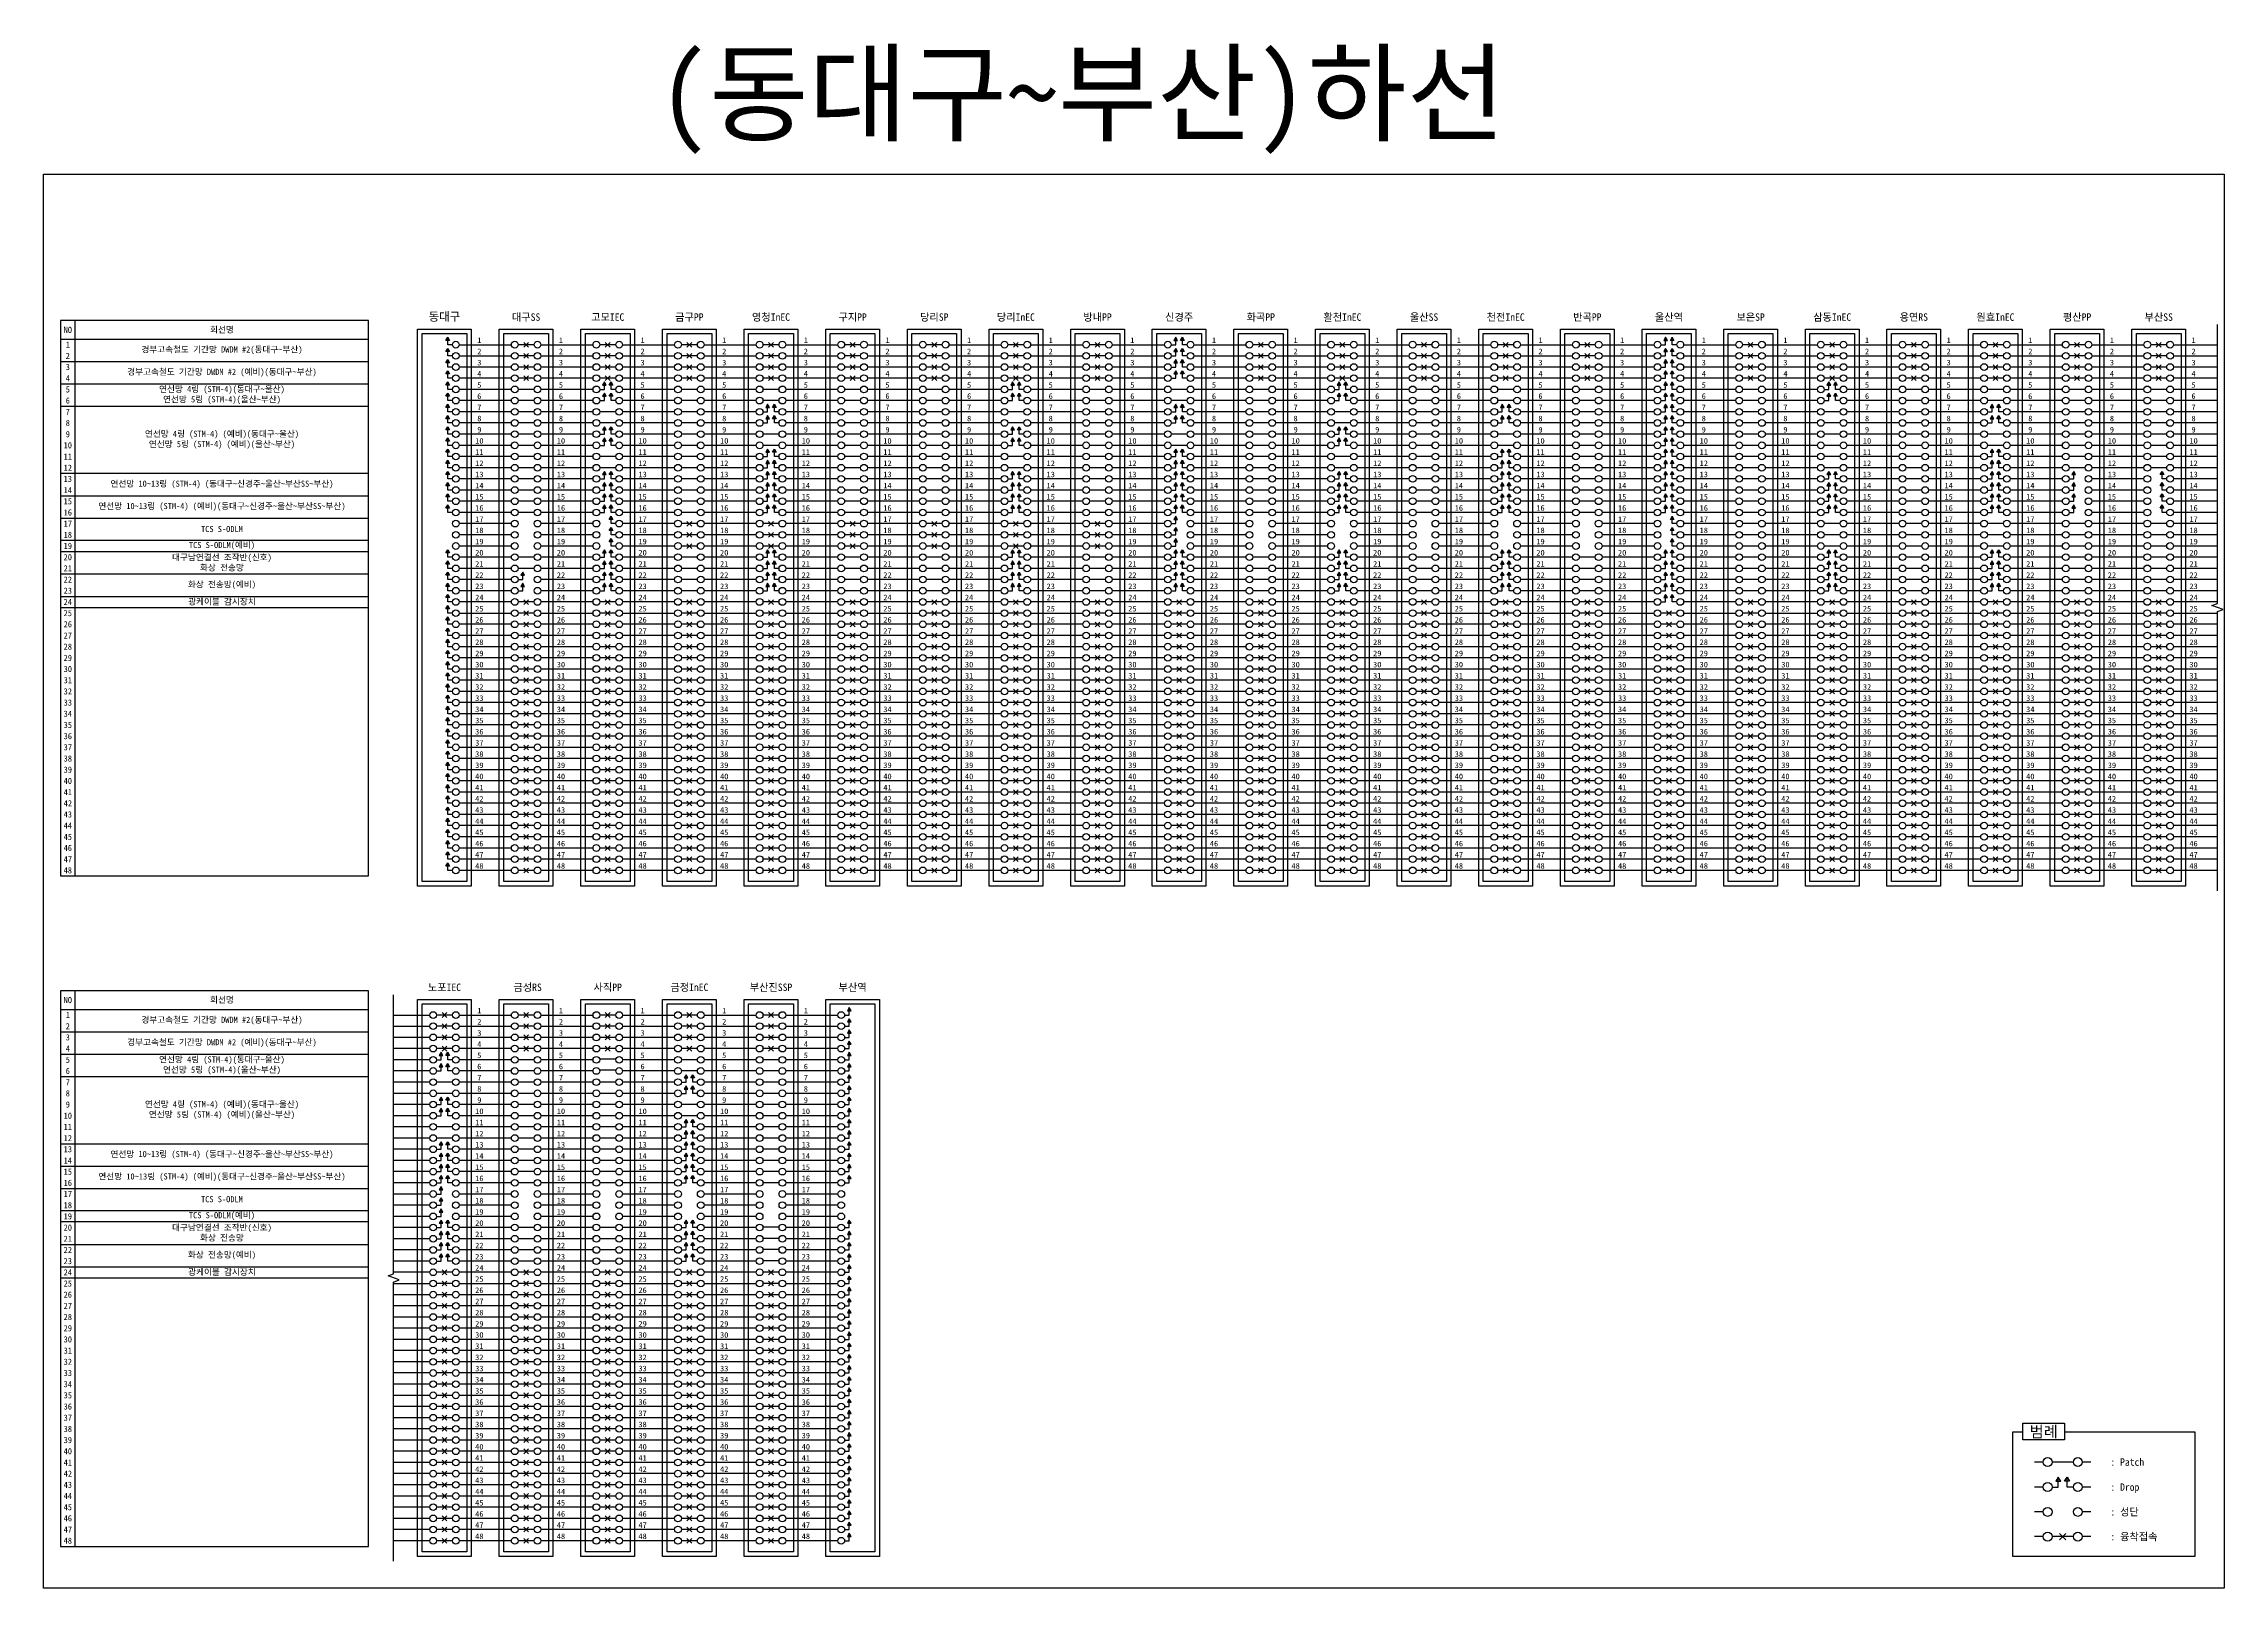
# Model space of a CAD drawing. Extents: x 11696 to 12866, y -1080 to -251.
import ezdxf
from ezdxf.enums import TextEntityAlignment as Align

# ---------------------------------------------------------------- set-up
doc = ezdxf.new("R2010")
doc.units = 0
doc.header["$LTSCALE"] = 10
doc.header["$MEASUREMENT"] = 0
for name, color, linetype in [('TN-CABL', 4, 'Continuous'), ('TN-TABL', 3, 'Continuous'), ('TN-TABL-LIN1', 4, 'Continuous'), ('TN-TEXT', 3, 'Continuous'), ('TT-MACL', 6, 'Continuous'), ('TT-TEXT', 2, 'Continuous'), ('TT-XXXX', 2, 'Continuous'), ('TX-PAPR', 2, 'Continuous')]:
    doc.layers.add(name, color=color, linetype=linetype)
doc.styles.get("Standard").update_dxf_attribs({"font": 'GulimChe.ttf'})

msp = doc.modelspace()

# ---------------------------------------------------------------- linework, layer by layer
at = {"layer": 'TN-CABL', "ltscale": 1.5}
for points in [[(11913, -408.8), (11913.9, -410.5), (11912, -410.5)], [(12303.6, -408.8), (12302.6, -410.5), (12304.6, -410.5)], [(12307.2, -408.8), (12308.1, -410.5), (12306.2, -410.5)], [(12566.4, -408.8), (12565.4, -410.5), (12567.4, -410.5)], [(12570, -408.8), (12570.9, -410.5), (12569, -410.5)], [(11913, -414.8), (11913.9, -416.5), (11912, -416.5)], [(11913, -420.8), (11913.9, -422.5), (11912, -422.5)], [(12303.6, -414.8), (12302.6, -416.5), (12304.6, -416.5)], [(12303.6, -420.8), (12302.6, -422.5), (12304.6, -422.5)], [(12307.2, -414.8), (12308.1, -416.5), (12306.2, -416.5)], [(12307.2, -420.8), (12308.1, -422.5), (12306.2, -422.5)], [(12566.4, -414.8), (12565.4, -416.5), (12567.4, -416.5)], [(12566.4, -420.8), (12565.4, -422.5), (12567.4, -422.5)], [(12570, -414.8), (12570.9, -416.5), (12569, -416.5)], [(12570, -420.8), (12570.9, -422.5), (12569, -422.5)], [(11913, -426.8), (11913.9, -428.5), (11912, -428.5)], [(11913, -432.8), (11913.9, -434.5), (11912, -434.5)], [(11997, -432.8), (11996, -434.5), (11998, -434.5)], [(12000.6, -432.8), (12001.5, -434.5), (11999.6, -434.5)], [(12216, -432.8), (12215, -434.5), (12217, -434.5)], [(12219.6, -432.8), (12220.5, -434.5), (12218.6, -434.5)], [(12303.6, -426.8), (12302.6, -428.5), (12304.6, -428.5)], [(12307.2, -426.8), (12308.1, -428.5), (12306.2, -428.5)], [(12391.2, -432.8), (12390.2, -434.5), (12392.2, -434.5)], [(12394.8, -432.8), (12395.7, -434.5), (12393.8, -434.5)], [(12566.4, -426.8), (12565.4, -428.5), (12567.4, -428.5)], [(12566.4, -432.8), (12565.4, -434.5), (12567.4, -434.5)], [(12570, -426.8), (12570.9, -428.5), (12569, -428.5)], [(12570, -432.8), (12570.9, -434.5), (12569, -434.5)], [(12654, -432.8), (12653, -434.5), (12655, -434.5)], [(12657.6, -432.8), (12658.5, -434.5), (12656.6, -434.5)], [(11913, -438.8), (11913.9, -440.5), (11912, -440.5)], [(11997, -438.8), (11996, -440.5), (11998, -440.5)], [(12000.6, -438.8), (12001.5, -440.5), (11999.6, -440.5)], [(12216, -438.8), (12215, -440.5), (12217, -440.5)], [(12219.6, -438.8), (12220.5, -440.5), (12218.6, -440.5)], [(12391.2, -438.8), (12390.2, -440.5), (12392.2, -440.5)], [(12394.8, -438.8), (12395.7, -440.5), (12393.8, -440.5)], [(12566.4, -438.8), (12565.4, -440.5), (12567.4, -440.5)], [(12570, -438.8), (12570.9, -440.5), (12569, -440.5)], [(12654, -438.8), (12653, -440.5), (12655, -440.5)], [(12657.6, -438.8), (12658.5, -440.5), (12656.6, -440.5)], [(11913, -444.8), (11913.9, -446.5), (11912, -446.5)], [(11913, -450.8), (11913.9, -452.5), (11912, -452.5)], [(12084.6, -444.8), (12083.6, -446.5), (12085.6, -446.5)], [(12084.6, -450.8), (12083.6, -452.5), (12085.6, -452.5)], [(12088.2, -444.8), (12089.1, -446.5), (12087.2, -446.5)], [(12088.2, -450.8), (12089.1, -452.5), (12087.2, -452.5)], [(12303.6, -444.8), (12302.6, -446.5), (12304.6, -446.5)], [(12303.6, -450.8), (12302.6, -452.5), (12304.6, -452.5)], [(12307.2, -444.8), (12308.1, -446.5), (12306.2, -446.5)], [(12307.2, -450.8), (12308.1, -452.5), (12306.2, -452.5)], [(12478.8, -444.8), (12477.8, -446.5), (12479.8, -446.5)], [(12478.8, -450.8), (12477.8, -452.5), (12479.8, -452.5)], [(12482.4, -444.8), (12483.3, -446.5), (12481.4, -446.5)], [(12482.4, -450.8), (12483.3, -452.5), (12481.4, -452.5)], [(12566.4, -444.8), (12565.4, -446.5), (12567.4, -446.5)], [(12566.4, -450.8), (12565.4, -452.5), (12567.4, -452.5)], [(12570, -444.8), (12570.9, -446.5), (12569, -446.5)], [(12570, -450.8), (12570.9, -452.5), (12569, -452.5)], [(12741.6, -444.8), (12740.6, -446.5), (12742.6, -446.5)], [(12741.6, -450.8), (12740.6, -452.5), (12742.6, -452.5)], [(12745.2, -444.8), (12746.1, -446.5), (12744.2, -446.5)], [(12745.2, -450.8), (12746.1, -452.5), (12744.2, -452.5)], [(11913, -456.8), (11913.9, -458.5), (11912, -458.5)], [(11913, -462.8), (11913.9, -464.5), (11912, -464.5)], [(11997, -456.8), (11996, -458.5), (11998, -458.5)], [(11997, -462.8), (11996, -464.5), (11998, -464.5)], [(12000.6, -456.8), (12001.5, -458.5), (11999.6, -458.5)], [(12000.6, -462.8), (12001.5, -464.5), (11999.6, -464.5)], [(12216, -456.8), (12215, -458.5), (12217, -458.5)], [(12216, -462.8), (12215, -464.5), (12217, -464.5)], [(12219.6, -456.8), (12220.5, -458.5), (12218.6, -458.5)], [(12219.6, -462.8), (12220.5, -464.5), (12218.6, -464.5)], [(12391.2, -456.8), (12390.2, -458.5), (12392.2, -458.5)], [(12391.2, -462.8), (12390.2, -464.5), (12392.2, -464.5)], [(12394.8, -456.8), (12395.7, -458.5), (12393.8, -458.5)], [(12394.8, -462.8), (12395.7, -464.5), (12393.8, -464.5)], [(12566.4, -456.8), (12565.4, -458.5), (12567.4, -458.5)], [(12566.4, -462.8), (12565.4, -464.5), (12567.4, -464.5)], [(12570, -456.8), (12570.9, -458.5), (12569, -458.5)], [(12570, -462.8), (12570.9, -464.5), (12569, -464.5)], [(11913, -468.8), (11913.9, -470.5), (11912, -470.5)], [(11913, -474.8), (11913.9, -476.5), (11912, -476.5)], [(12084.6, -468.8), (12083.6, -470.5), (12085.6, -470.5)], [(12084.6, -474.8), (12083.6, -476.5), (12085.6, -476.5)], [(12088.2, -468.8), (12089.1, -470.5), (12087.2, -470.5)], [(12088.2, -474.8), (12089.1, -476.5), (12087.2, -476.5)], [(12303.6, -468.8), (12302.6, -470.5), (12304.6, -470.5)], [(12303.6, -474.8), (12302.6, -476.5), (12304.6, -476.5)], [(12307.2, -468.8), (12308.1, -470.5), (12306.2, -470.5)], [(12307.2, -474.8), (12308.1, -476.5), (12306.2, -476.5)], [(12478.8, -468.8), (12477.8, -470.5), (12479.8, -470.5)], [(12478.8, -474.8), (12477.8, -476.5), (12479.8, -476.5)], [(12482.4, -468.8), (12483.3, -470.5), (12481.4, -470.5)], [(12482.4, -474.8), (12483.3, -476.5), (12481.4, -476.5)], [(12566.4, -468.8), (12565.4, -470.5), (12567.4, -470.5)], [(12566.4, -474.8), (12565.4, -476.5), (12567.4, -476.5)], [(12570, -468.8), (12570.9, -470.5), (12569, -470.5)], [(12570, -474.8), (12570.9, -476.5), (12569, -476.5)], [(12741.6, -468.8), (12740.6, -470.5), (12742.6, -470.5)], [(12741.6, -474.8), (12740.6, -476.5), (12742.6, -476.5)], [(12745.2, -468.8), (12746.1, -470.5), (12744.2, -470.5)], [(12745.2, -474.8), (12746.1, -476.5), (12744.2, -476.5)], [(11913, -480.8), (11913.9, -482.5), (11912, -482.5)], [(11913, -486.8), (11913.9, -488.5), (11912, -488.5)], [(11997, -480.8), (11996, -482.5), (11998, -482.5)], [(11997, -486.8), (11996, -488.5), (11998, -488.5)], [(12000.6, -480.8), (12001.5, -482.5), (11999.6, -482.5)], [(12000.6, -486.8), (12001.5, -488.5), (11999.6, -488.5)], [(12084.6, -480.8), (12083.6, -482.5), (12085.6, -482.5)], [(12084.6, -486.8), (12083.6, -488.5), (12085.6, -488.5)], [(12088.2, -480.8), (12089.1, -482.5), (12087.2, -482.5)], [(12088.2, -486.8), (12089.1, -488.5), (12087.2, -488.5)], [(12216, -480.8), (12215, -482.5), (12217, -482.5)], [(12216, -486.8), (12215, -488.5), (12217, -488.5)], [(12219.6, -480.8), (12220.5, -482.5), (12218.6, -482.5)], [(12219.6, -486.8), (12220.5, -488.5), (12218.6, -488.5)], [(12303.6, -480.8), (12302.6, -482.5), (12304.6, -482.5)], [(12303.6, -486.8), (12302.6, -488.5), (12304.6, -488.5)], [(12307.2, -480.8), (12308.1, -482.5), (12306.2, -482.5)], [(12307.2, -486.8), (12308.1, -488.5), (12306.2, -488.5)], [(12391.2, -480.8), (12390.2, -482.5), (12392.2, -482.5)], [(12391.2, -486.8), (12390.2, -488.5), (12392.2, -488.5)], [(12394.8, -480.8), (12395.7, -482.5), (12393.8, -482.5)], [(12394.8, -486.8), (12395.7, -488.5), (12393.8, -488.5)], [(12478.8, -480.8), (12477.8, -482.5), (12479.8, -482.5)], [(12478.8, -486.8), (12477.8, -488.5), (12479.8, -488.5)], [(12482.4, -480.8), (12483.3, -482.5), (12481.4, -482.5)], [(12482.4, -486.8), (12483.3, -488.5), (12481.4, -488.5)], [(12566.4, -480.8), (12565.4, -482.5), (12567.4, -482.5)], [(12566.4, -486.8), (12565.4, -488.5), (12567.4, -488.5)], [(12570, -480.8), (12570.9, -482.5), (12569, -482.5)], [(12570, -486.8), (12570.9, -488.5), (12569, -488.5)], [(12654, -480.8), (12653, -482.5), (12655, -482.5)], [(12654, -486.8), (12653, -488.5), (12655, -488.5)], [(12657.6, -480.8), (12658.5, -482.5), (12656.6, -482.5)], [(12657.6, -486.8), (12658.5, -488.5), (12656.6, -488.5)], [(12741.6, -480.8), (12740.6, -482.5), (12742.6, -482.5)], [(12741.6, -486.8), (12740.6, -488.5), (12742.6, -488.5)], [(12745.2, -480.8), (12746.1, -482.5), (12744.2, -482.5)], [(12745.2, -486.8), (12746.1, -488.5), (12744.2, -488.5)], [(12785.4, -480.8), (12784.4, -482.5), (12786.4, -482.5)], [(12785.4, -486.8), (12784.4, -488.5), (12786.4, -488.5)], [(12832.8, -480.8), (12833.7, -482.5), (12831.8, -482.5)], [(12832.8, -486.8), (12833.7, -488.5), (12831.8, -488.5)], [(11913, -492.8), (11913.9, -494.5), (11912, -494.5)], [(11913, -498.8), (11913.9, -500.5), (11912, -500.5)], [(11997, -492.8), (11996, -494.5), (11998, -494.5)], [(11997, -498.8), (11996, -500.5), (11998, -500.5)], [(12000.6, -492.8), (12001.5, -494.5), (11999.6, -494.5)], [(12000.6, -498.8), (12001.5, -500.5), (11999.6, -500.5)], [(12084.6, -492.8), (12083.6, -494.5), (12085.6, -494.5)], [(12084.6, -498.8), (12083.6, -500.5), (12085.6, -500.5)], [(12088.2, -492.8), (12089.1, -494.5), (12087.2, -494.5)], [(12088.2, -498.8), (12089.1, -500.5), (12087.2, -500.5)], [(12216, -492.8), (12215, -494.5), (12217, -494.5)], [(12216, -498.8), (12215, -500.5), (12217, -500.5)], [(12219.6, -492.8), (12220.5, -494.5), (12218.6, -494.5)], [(12219.6, -498.8), (12220.5, -500.5), (12218.6, -500.5)], [(12303.6, -492.8), (12302.6, -494.5), (12304.6, -494.5)], [(12303.6, -498.8), (12302.6, -500.5), (12304.6, -500.5)], [(12307.2, -492.8), (12308.1, -494.5), (12306.2, -494.5)], [(12307.2, -498.8), (12308.1, -500.5), (12306.2, -500.5)], [(12391.2, -492.8), (12390.2, -494.5), (12392.2, -494.5)], [(12391.2, -498.8), (12390.2, -500.5), (12392.2, -500.5)], [(12394.8, -492.8), (12395.7, -494.5), (12393.8, -494.5)], [(12394.8, -498.8), (12395.7, -500.5), (12393.8, -500.5)], [(12478.8, -492.8), (12477.8, -494.5), (12479.8, -494.5)], [(12478.8, -498.8), (12477.8, -500.5), (12479.8, -500.5)], [(12482.4, -492.8), (12483.3, -494.5), (12481.4, -494.5)], [(12482.4, -498.8), (12483.3, -500.5), (12481.4, -500.5)], [(12566.4, -492.8), (12565.4, -494.5), (12567.4, -494.5)], [(12566.4, -498.8), (12565.4, -500.5), (12567.4, -500.5)], [(12570, -492.8), (12570.9, -494.5), (12569, -494.5)], [(12570, -498.8), (12570.9, -500.5), (12569, -500.5)], [(12654, -492.8), (12653, -494.5), (12655, -494.5)], [(12654, -498.8), (12653, -500.5), (12655, -500.5)], [(12657.6, -492.8), (12658.5, -494.5), (12656.6, -494.5)], [(12657.6, -498.8), (12658.5, -500.5), (12656.6, -500.5)], [(12741.6, -492.8), (12740.6, -494.5), (12742.6, -494.5)], [(12741.6, -498.8), (12740.6, -500.5), (12742.6, -500.5)], [(12745.2, -492.8), (12746.1, -494.5), (12744.2, -494.5)], [(12745.2, -498.8), (12746.1, -500.5), (12744.2, -500.5)], [(12785.4, -492.8), (12784.4, -494.5), (12786.4, -494.5)], [(12785.4, -498.8), (12784.4, -500.5), (12786.4, -500.5)], [(12832.8, -492.8), (12833.7, -494.5), (12831.8, -494.5)], [(12832.8, -498.8), (12833.7, -500.5), (12831.8, -500.5)], [(12000.6, -504.8), (12001.5, -506.5), (11999.6, -506.5)], [(12000.6, -510.8), (12001.5, -512.5), (11999.6, -512.5)], [(12303.6, -504.8), (12302.6, -506.5), (12304.6, -506.5)], [(12303.6, -510.8), (12302.6, -512.5), (12304.6, -512.5)], [(12570, -504.8), (12570.9, -506.5), (12569, -506.5)], [(12570, -510.8), (12570.9, -512.5), (12569, -512.5)], [(11913, -522.8), (11913.9, -524.5), (11912, -524.5)], [(11997, -522.8), (11996, -524.5), (11998, -524.5)], [(12000.6, -516.8), (12001.5, -518.5), (11999.6, -518.5)], [(12000.6, -522.8), (12001.5, -524.5), (11999.6, -524.5)], [(12084.6, -522.8), (12083.6, -524.5), (12085.6, -524.5)], [(12088.2, -522.8), (12089.1, -524.5), (12087.2, -524.5)], [(12216, -522.8), (12215, -524.5), (12217, -524.5)], [(12219.6, -522.8), (12220.5, -524.5), (12218.6, -524.5)], [(12303.6, -516.8), (12302.6, -518.5), (12304.6, -518.5)], [(12303.6, -522.8), (12302.6, -524.5), (12304.6, -524.5)], [(12307.2, -522.8), (12308.1, -524.5), (12306.2, -524.5)], [(12391.2, -522.8), (12390.2, -524.5), (12392.2, -524.5)], [(12394.8, -522.8), (12395.7, -524.5), (12393.8, -524.5)], [(12478.8, -522.8), (12477.8, -524.5), (12479.8, -524.5)], [(12482.4, -522.8), (12483.3, -524.5), (12481.4, -524.5)], [(12566.4, -522.8), (12565.4, -524.5), (12567.4, -524.5)], [(12570, -516.8), (12570.9, -518.5), (12569, -518.5)], [(12570, -522.8), (12570.9, -524.5), (12569, -524.5)], [(12654, -522.8), (12653, -524.5), (12655, -524.5)], [(12657.6, -522.8), (12658.5, -524.5), (12656.6, -524.5)], [(12741.6, -522.8), (12740.6, -524.5), (12742.6, -524.5)], [(12745.2, -522.8), (12746.1, -524.5), (12744.2, -524.5)], [(11913, -528.8), (11913.9, -530.5), (11912, -530.5)], [(11913, -534.8), (11913.9, -536.5), (11912, -536.5)], [(11953.2, -534.8), (11952.2, -536.5), (11954.2, -536.5)], [(11997, -528.8), (11996, -530.5), (11998, -530.5)], [(11997, -534.8), (11996, -536.5), (11998, -536.5)], [(12000.6, -528.8), (12001.5, -530.5), (11999.6, -530.5)], [(12000.6, -534.8), (12001.5, -536.5), (11999.6, -536.5)], [(12084.6, -528.8), (12083.6, -530.5), (12085.6, -530.5)], [(12084.6, -534.8), (12083.6, -536.5), (12085.6, -536.5)], [(12088.2, -528.8), (12089.1, -530.5), (12087.2, -530.5)], [(12088.2, -534.8), (12089.1, -536.5), (12087.2, -536.5)], [(12216, -528.8), (12215, -530.5), (12217, -530.5)], [(12216, -534.8), (12215, -536.5), (12217, -536.5)], [(12219.6, -528.8), (12220.5, -530.5), (12218.6, -530.5)], [(12219.6, -534.8), (12220.5, -536.5), (12218.6, -536.5)], [(12303.6, -528.8), (12302.6, -530.5), (12304.6, -530.5)], [(12303.6, -534.8), (12302.6, -536.5), (12304.6, -536.5)], [(12307.2, -528.8), (12308.1, -530.5), (12306.2, -530.5)], [(12307.2, -534.8), (12308.1, -536.5), (12306.2, -536.5)], [(12391.2, -528.8), (12390.2, -530.5), (12392.2, -530.5)], [(12391.2, -534.8), (12390.2, -536.5), (12392.2, -536.5)], [(12394.8, -528.8), (12395.7, -530.5), (12393.8, -530.5)], [(12394.8, -534.8), (12395.7, -536.5), (12393.8, -536.5)], [(12478.8, -528.8), (12477.8, -530.5), (12479.8, -530.5)], [(12478.8, -534.8), (12477.8, -536.5), (12479.8, -536.5)], [(12482.4, -528.8), (12483.3, -530.5), (12481.4, -530.5)], [(12482.4, -534.8), (12483.3, -536.5), (12481.4, -536.5)], [(12566.4, -528.8), (12565.4, -530.5), (12567.4, -530.5)], [(12566.4, -534.8), (12565.4, -536.5), (12567.4, -536.5)], [(12570, -528.8), (12570.9, -530.5), (12569, -530.5)], [(12570, -534.8), (12570.9, -536.5), (12569, -536.5)], [(12654, -528.8), (12653, -530.5), (12655, -530.5)], [(12654, -534.8), (12653, -536.5), (12655, -536.5)], [(12657.6, -528.8), (12658.5, -530.5), (12656.6, -530.5)], [(12657.6, -534.8), (12658.5, -536.5), (12656.6, -536.5)], [(12741.6, -528.8), (12740.6, -530.5), (12742.6, -530.5)], [(12741.6, -534.8), (12740.6, -536.5), (12742.6, -536.5)], [(12745.2, -528.8), (12746.1, -530.5), (12744.2, -530.5)], [(12745.2, -534.8), (12746.1, -536.5), (12744.2, -536.5)], [(11913, -540.8), (11913.9, -542.5), (11912, -542.5)], [(11913, -546.8), (11913.9, -548.5), (11912, -548.5)], [(11953.2, -540.8), (11952.2, -542.5), (11954.2, -542.5)], [(11997, -540.8), (11996, -542.5), (11998, -542.5)], [(12000.6, -540.8), (12001.5, -542.5), (11999.6, -542.5)], [(12084.6, -540.8), (12083.6, -542.5), (12085.6, -542.5)], [(12088.2, -540.8), (12089.1, -542.5), (12087.2, -542.5)], [(12216, -540.8), (12215, -542.5), (12217, -542.5)], [(12219.6, -540.8), (12220.5, -542.5), (12218.6, -542.5)], [(12303.6, -540.8), (12302.6, -542.5), (12304.6, -542.5)], [(12307.2, -540.8), (12308.1, -542.5), (12306.2, -542.5)], [(12391.2, -540.8), (12390.2, -542.5), (12392.2, -542.5)], [(12394.8, -540.8), (12395.7, -542.5), (12393.8, -542.5)], [(12478.8, -540.8), (12477.8, -542.5), (12479.8, -542.5)], [(12482.4, -540.8), (12483.3, -542.5), (12481.4, -542.5)], [(12566.4, -540.8), (12565.4, -542.5), (12567.4, -542.5)], [(12566.4, -546.8), (12565.4, -548.5), (12567.4, -548.5)], [(12570, -540.8), (12570.9, -542.5), (12569, -542.5)], [(12570, -546.8), (12570.9, -548.5), (12569, -548.5)], [(12654, -540.8), (12653, -542.5), (12655, -542.5)], [(12657.6, -540.8), (12658.5, -542.5), (12656.6, -542.5)], [(12741.6, -540.8), (12740.6, -542.5), (12742.6, -542.5)], [(12745.2, -540.8), (12746.1, -542.5), (12744.2, -542.5)], [(11913, -552.8), (11913.9, -554.5), (11912, -554.5)], [(11913, -558.8), (11913.9, -560.5), (11912, -560.5)], [(11913, -564.8), (11913.9, -566.5), (11912, -566.5)], [(11913, -570.8), (11913.9, -572.5), (11912, -572.5)], [(11913, -576.8), (11913.9, -578.5), (11912, -578.5)], [(11913, -582.8), (11913.9, -584.5), (11912, -584.5)], [(11913, -588.8), (11913.9, -590.5), (11912, -590.5)], [(11913, -594.8), (11913.9, -596.5), (11912, -596.5)], [(11913, -600.8), (11913.9, -602.5), (11912, -602.5)], [(11913, -606.8), (11913.9, -608.5), (11912, -608.5)], [(11913, -612.8), (11913.9, -614.5), (11912, -614.5)], [(11913, -618.8), (11913.9, -620.5), (11912, -620.5)], [(11913, -624.8), (11913.9, -626.5), (11912, -626.5)], [(11913, -630.8), (11913.9, -632.5), (11912, -632.5)], [(11913, -636.8), (11913.9, -638.5), (11912, -638.5)], [(11913, -642.8), (11913.9, -644.5), (11912, -644.5)], [(11913, -648.8), (11913.9, -650.5), (11912, -650.5)], [(11913, -654.8), (11913.9, -656.5), (11912, -656.5)], [(11913, -660.8), (11913.9, -662.5), (11912, -662.5)], [(11913, -666.8), (11913.9, -668.5), (11912, -668.5)], [(11913, -672.8), (11913.9, -674.5), (11912, -674.5)], [(11913, -678.8), (11913.9, -680.5), (11912, -680.5)], [(11913, -684.8), (11913.9, -686.5), (11912, -686.5)], [(11913, -690.8), (11913.9, -692.5), (11912, -692.5)], [(12128.4, -768.4), (12127.4, -770.1), (12129.4, -770.1)], [(12128.4, -774.4), (12127.4, -776.1), (12129.4, -776.1)], [(12128.4, -780.4), (12127.4, -782.1), (12129.4, -782.1)], [(11909.4, -792.4), (11908.4, -794.1), (11910.4, -794.1)], [(11913, -792.4), (11913.9, -794.1), (11912, -794.1)], [(12128.4, -786.4), (12127.4, -788.1), (12129.4, -788.1)], [(12128.4, -792.4), (12127.4, -794.1), (12129.4, -794.1)], [(11909.4, -798.4), (11908.4, -800.1), (11910.4, -800.1)], [(11913, -798.4), (11913.9, -800.1), (11912, -800.1)], [(12040.8, -804.4), (12039.8, -806.1), (12041.8, -806.1)], [(12044.4, -804.4), (12045.3, -806.1), (12043.4, -806.1)], [(12128.4, -798.4), (12127.4, -800.1), (12129.4, -800.1)], [(12128.4, -804.4), (12127.4, -806.1), (12129.4, -806.1)], [(11909.4, -816.4), (11908.4, -818.1), (11910.4, -818.1)], [(11913, -816.4), (11913.9, -818.1), (11912, -818.1)], [(12040.8, -810.4), (12039.8, -812.1), (12041.8, -812.1)], [(12044.4, -810.4), (12045.3, -812.1), (12043.4, -812.1)], [(12128.4, -810.4), (12127.4, -812.1), (12129.4, -812.1)], [(12128.4, -816.4), (12127.4, -818.1), (12129.4, -818.1)], [(11909.4, -822.4), (11908.4, -824.1), (11910.4, -824.1)], [(11913, -822.4), (11913.9, -824.1), (11912, -824.1)], [(12040.8, -828.4), (12039.8, -830.1), (12041.8, -830.1)], [(12044.4, -828.4), (12045.3, -830.1), (12043.4, -830.1)], [(12128.4, -822.4), (12127.4, -824.1), (12129.4, -824.1)], [(12128.4, -828.4), (12127.4, -830.1), (12129.4, -830.1)], [(11909.4, -840.4), (11908.4, -842.1), (11910.4, -842.1)], [(11913, -840.4), (11913.9, -842.1), (11912, -842.1)], [(12040.8, -834.4), (12039.8, -836.1), (12041.8, -836.1)], [(12040.8, -840.4), (12039.8, -842.1), (12041.8, -842.1)], [(12044.4, -834.4), (12045.3, -836.1), (12043.4, -836.1)], [(12044.4, -840.4), (12045.3, -842.1), (12043.4, -842.1)], [(12128.4, -834.4), (12127.4, -836.1), (12129.4, -836.1)], [(12128.4, -840.4), (12127.4, -842.1), (12129.4, -842.1)], [(11909.4, -846.4), (11908.4, -848.1), (11910.4, -848.1)], [(11909.4, -852.4), (11908.4, -854.1), (11910.4, -854.1)], [(11913, -846.4), (11913.9, -848.1), (11912, -848.1)], [(11913, -852.4), (11913.9, -854.1), (11912, -854.1)], [(12040.8, -846.4), (12039.8, -848.1), (12041.8, -848.1)], [(12040.8, -852.4), (12039.8, -854.1), (12041.8, -854.1)], [(12044.4, -846.4), (12045.3, -848.1), (12043.4, -848.1)], [(12044.4, -852.4), (12045.3, -854.1), (12043.4, -854.1)], [(12128.4, -846.4), (12127.4, -848.1), (12129.4, -848.1)], [(12128.4, -852.4), (12127.4, -854.1), (12129.4, -854.1)], [(11909.4, -858.4), (11908.4, -860.1), (11910.4, -860.1)], [(11909.4, -864.4), (11908.4, -866.1), (11910.4, -866.1)], [(11913, -858.4), (11913.9, -860.1), (11912, -860.1)], [(12040.8, -858.4), (12039.8, -860.1), (12041.8, -860.1)], [(12044.4, -858.4), (12045.3, -860.1), (12043.4, -860.1)], [(12128.4, -858.4), (12127.4, -860.1), (12129.4, -860.1)], [(11909.4, -870.4), (11908.4, -872.1), (11910.4, -872.1)], [(11909.4, -876.4), (11908.4, -878.1), (11910.4, -878.1)], [(11909.4, -882.4), (11908.4, -884.1), (11910.4, -884.1)], [(11909.4, -888.4), (11908.4, -890.1), (11910.4, -890.1)], [(11913, -882.4), (11913.9, -884.1), (11912, -884.1)], [(11913, -888.4), (11913.9, -890.1), (11912, -890.1)], [(12040.8, -882.4), (12039.8, -884.1), (12041.8, -884.1)], [(12040.8, -888.4), (12039.8, -890.1), (12041.8, -890.1)], [(12044.4, -882.4), (12045.3, -884.1), (12043.4, -884.1)], [(12044.4, -888.4), (12045.3, -890.1), (12043.4, -890.1)], [(12128.4, -882.4), (12127.4, -884.1), (12129.4, -884.1)], [(12128.4, -888.4), (12127.4, -890.1), (12129.4, -890.1)], [(11909.4, -894.4), (11908.4, -896.1), (11910.4, -896.1)], [(11909.4, -900.4), (11908.4, -902.1), (11910.4, -902.1)], [(11913, -894.4), (11913.9, -896.1), (11912, -896.1)], [(11913, -900.4), (11913.9, -902.1), (11912, -902.1)], [(12040.8, -894.4), (12039.8, -896.1), (12041.8, -896.1)], [(12040.8, -900.4), (12039.8, -902.1), (12041.8, -902.1)], [(12044.4, -894.4), (12045.3, -896.1), (12043.4, -896.1)], [(12044.4, -900.4), (12045.3, -902.1), (12043.4, -902.1)], [(12128.4, -894.4), (12127.4, -896.1), (12129.4, -896.1)], [(12128.4, -900.4), (12127.4, -902.1), (12129.4, -902.1)], [(12128.4, -906.4), (12127.4, -908.1), (12129.4, -908.1)], [(12128.4, -912.4), (12127.4, -914.1), (12129.4, -914.1)], [(12128.4, -918.4), (12127.4, -920.1), (12129.4, -920.1)], [(12128.4, -924.4), (12127.4, -926.1), (12129.4, -926.1)], [(12128.4, -930.4), (12127.4, -932.1), (12129.4, -932.1)], [(12128.4, -936.4), (12127.4, -938.1), (12129.4, -938.1)], [(12128.4, -942.4), (12127.4, -944.1), (12129.4, -944.1)], [(12128.4, -948.4), (12127.4, -950.1), (12129.4, -950.1)], [(12128.4, -954.4), (12127.4, -956.1), (12129.4, -956.1)], [(12128.4, -960.4), (12127.4, -962.1), (12129.4, -962.1)], [(12128.4, -966.4), (12127.4, -968.1), (12129.4, -968.1)], [(12128.4, -972.4), (12127.4, -974.1), (12129.4, -974.1)], [(12128.4, -978.4), (12127.4, -980.1), (12129.4, -980.1)], [(12128.4, -984.4), (12127.4, -986.1), (12129.4, -986.1)], [(12128.4, -990.4), (12127.4, -992.1), (12129.4, -992.1)], [(12128.4, -996.4), (12127.4, -998.1), (12129.4, -998.1)], [(12128.4, -1002.4), (12127.4, -1004.1), (12129.4, -1004.1)], [(12128.4, -1008.4), (12127.4, -1010.1), (12129.4, -1010.1)], [(12128.4, -1014.4), (12127.4, -1016.1), (12129.4, -1016.1)], [(12128.4, -1020.4), (12127.4, -1022.1), (12129.4, -1022.1)], [(12128.4, -1026.4), (12127.4, -1028.1), (12129.4, -1028.1)], [(12777.1, -1020.2), (12775.8, -1022.4), (12778.4, -1022.4)], [(12781.8, -1020.2), (12783.2, -1022.4), (12780.5, -1022.4)], [(12128.4, -1032.4), (12127.4, -1034.1), (12129.4, -1034.1)], [(12128.4, -1038.4), (12127.4, -1040.1), (12129.4, -1040.1)], [(12128.4, -1044.4), (12127.4, -1046.1), (12129.4, -1046.1)], [(12128.4, -1050.4), (12127.4, -1052.1), (12129.4, -1052.1)]]:
    msp.add_lwpolyline(points, close=True, dxfattribs=at)
for points in [[(11915.5, -412.8), (11913, -412.8), (11913, -408.8)], [(12301.1, -412.8), (12303.6, -412.8), (12303.6, -408.8)], [(12309.7, -412.8), (12307.2, -412.8), (12307.2, -408.8)], [(12563.9, -412.8), (12566.4, -412.8), (12566.4, -408.8)], [(12572.5, -412.8), (12570, -412.8), (12570, -408.8)], [(11915.5, -418.8), (11913, -418.8), (11913, -414.8)], [(11915.5, -424.8), (11913, -424.8), (11913, -420.8)], [(11953.7, -411.6), (11956.3, -414.1)], [(11956.3, -411.6), (11953.7, -414.1)], [(11953.7, -417.6), (11956.3, -420.1)], [(11956.3, -417.6), (11953.7, -420.1)], [(11997.5, -411.6), (12000.1, -414.1)], [(12000.1, -411.6), (11997.5, -414.1)], [(11997.5, -417.6), (12000.1, -420.1)], [(12000.1, -417.6), (11997.5, -420.1)], [(12041.3, -411.6), (12043.9, -414.1)], [(12043.9, -411.6), (12041.3, -414.1)], [(12041.3, -417.6), (12043.9, -420.1)], [(12043.9, -417.6), (12041.3, -420.1)], [(12085.1, -411.6), (12087.7, -414.1)], [(12087.7, -411.6), (12085.1, -414.1)], [(12085.1, -417.6), (12087.7, -420.1)], [(12087.7, -417.6), (12085.1, -420.1)], [(12128.9, -411.6), (12131.5, -414.1)], [(12131.5, -411.6), (12128.9, -414.1)], [(12128.9, -417.6), (12131.5, -420.1)], [(12131.5, -417.6), (12128.9, -420.1)], [(12172.7, -411.6), (12175.3, -414.1)], [(12175.3, -411.6), (12172.7, -414.1)], [(12172.7, -417.6), (12175.3, -420.1)], [(12175.3, -417.6), (12172.7, -420.1)], [(12216.5, -411.6), (12219.1, -414.1)], [(12219.1, -411.6), (12216.5, -414.1)], [(12216.5, -417.6), (12219.1, -420.1)], [(12219.1, -417.6), (12216.5, -420.1)], [(12260.3, -411.6), (12262.9, -414.1)], [(12262.9, -411.6), (12260.3, -414.1)], [(12260.3, -417.6), (12262.9, -420.1)], [(12262.9, -417.6), (12260.3, -420.1)], [(12301.1, -418.8), (12303.6, -418.8), (12303.6, -414.8)], [(12301.1, -424.8), (12303.6, -424.8), (12303.6, -420.8)], [(12309.7, -418.8), (12307.2, -418.8), (12307.2, -414.8)], [(12309.7, -424.8), (12307.2, -424.8), (12307.2, -420.8)], [(12347.9, -411.6), (12350.5, -414.1)], [(12350.5, -411.6), (12347.9, -414.1)], [(12347.9, -417.6), (12350.5, -420.1)], [(12350.5, -417.6), (12347.9, -420.1)], [(12391.7, -411.6), (12394.3, -414.1)], [(12394.3, -411.6), (12391.7, -414.1)], [(12391.7, -417.6), (12394.3, -420.1)], [(12394.3, -417.6), (12391.7, -420.1)], [(12435.5, -411.6), (12438.1, -414.1)], [(12438.1, -411.6), (12435.5, -414.1)], [(12435.5, -417.6), (12438.1, -420.1)], [(12438.1, -417.6), (12435.5, -420.1)], [(12479.3, -411.6), (12481.9, -414.1)], [(12481.9, -411.6), (12479.3, -414.1)], [(12479.3, -417.6), (12481.9, -420.1)], [(12481.9, -417.6), (12479.3, -420.1)], [(12523.1, -411.6), (12525.7, -414.1)], [(12525.7, -411.6), (12523.1, -414.1)], [(12523.1, -417.6), (12525.7, -420.1)], [(12525.7, -417.6), (12523.1, -420.1)], [(12563.9, -418.8), (12566.4, -418.8), (12566.4, -414.8)], [(12563.9, -424.8), (12566.4, -424.8), (12566.4, -420.8)], [(12572.5, -418.8), (12570, -418.8), (12570, -414.8)], [(12572.5, -424.8), (12570, -424.8), (12570, -420.8)], [(12610.7, -411.6), (12613.3, -414.1)], [(12613.3, -411.6), (12610.7, -414.1)], [(12610.7, -417.6), (12613.3, -420.1)], [(12613.3, -417.6), (12610.7, -420.1)], [(12654.5, -411.6), (12657.1, -414.1)], [(12657.1, -411.6), (12654.5, -414.1)], [(12654.5, -417.6), (12657.1, -420.1)], [(12657.1, -417.6), (12654.5, -420.1)], [(12698.3, -411.6), (12700.9, -414.1)], [(12700.9, -411.6), (12698.3, -414.1)], [(12698.3, -417.6), (12700.9, -420.1)], [(12700.9, -417.6), (12698.3, -420.1)], [(12742.1, -411.6), (12744.7, -414.1)], [(12744.7, -411.6), (12742.1, -414.1)], [(12742.1, -417.6), (12744.7, -420.1)], [(12744.7, -417.6), (12742.1, -420.1)], [(12785.9, -411.6), (12788.5, -414.1)], [(12788.5, -411.6), (12785.9, -414.1)], [(12785.9, -417.6), (12788.5, -420.1)], [(12788.5, -417.6), (12785.9, -420.1)], [(12829.7, -411.6), (12832.3, -414.1)], [(12832.3, -411.6), (12829.7, -414.1)], [(12829.7, -417.6), (12832.3, -420.1)], [(12832.3, -417.6), (12829.7, -420.1)], [(11915.5, -430.8), (11913, -430.8), (11913, -426.8)], [(11915.5, -436.8), (11913, -436.8), (11913, -432.8)], [(11953.7, -423.6), (11956.3, -426.1)], [(11956.3, -423.6), (11953.7, -426.1)], [(11953.7, -429.6), (11956.3, -432.1)], [(11956.3, -429.6), (11953.7, -432.1)], [(11994.5, -436.8), (11997, -436.8), (11997, -432.8)], [(11997.5, -423.6), (12000.1, -426.1)], [(12000.1, -423.6), (11997.5, -426.1)], [(11997.5, -429.6), (12000.1, -432.1)], [(12000.1, -429.6), (11997.5, -432.1)], [(12003.1, -436.8), (12000.6, -436.8), (12000.6, -432.8)], [(12041.3, -423.6), (12043.9, -426.1)], [(12043.9, -423.6), (12041.3, -426.1)], [(12041.3, -429.6), (12043.9, -432.1)], [(12043.9, -429.6), (12041.3, -432.1)], [(12085.1, -423.6), (12087.7, -426.1)], [(12087.7, -423.6), (12085.1, -426.1)], [(12085.1, -429.6), (12087.7, -432.1)], [(12087.7, -429.6), (12085.1, -432.1)], [(12128.9, -423.6), (12131.5, -426.1)], [(12131.5, -423.6), (12128.9, -426.1)], [(12128.9, -429.6), (12131.5, -432.1)], [(12131.5, -429.6), (12128.9, -432.1)], [(12172.7, -423.6), (12175.3, -426.1)], [(12175.3, -423.6), (12172.7, -426.1)], [(12172.7, -429.6), (12175.3, -432.1)], [(12175.3, -429.6), (12172.7, -432.1)], [(12213.5, -436.8), (12216, -436.8), (12216, -432.8)], [(12216.5, -423.6), (12219.1, -426.1)], [(12219.1, -423.6), (12216.5, -426.1)], [(12216.5, -429.6), (12219.1, -432.1)], [(12219.1, -429.6), (12216.5, -432.1)], [(12222.1, -436.8), (12219.6, -436.8), (12219.6, -432.8)], [(12260.3, -423.6), (12262.9, -426.1)], [(12262.9, -423.6), (12260.3, -426.1)], [(12260.3, -429.6), (12262.9, -432.1)], [(12262.9, -429.6), (12260.3, -432.1)], [(12301.1, -430.8), (12303.6, -430.8), (12303.6, -426.8)], [(12309.7, -430.8), (12307.2, -430.8), (12307.2, -426.8)], [(12347.9, -423.6), (12350.5, -426.1)], [(12350.5, -423.6), (12347.9, -426.1)], [(12347.9, -429.6), (12350.5, -432.1)], [(12350.5, -429.6), (12347.9, -432.1)], [(12388.7, -436.8), (12391.2, -436.8), (12391.2, -432.8)], [(12391.7, -423.6), (12394.3, -426.1)], [(12394.3, -423.6), (12391.7, -426.1)], [(12391.7, -429.6), (12394.3, -432.1)], [(12394.3, -429.6), (12391.7, -432.1)], [(12397.3, -436.8), (12394.8, -436.8), (12394.8, -432.8)], [(12435.5, -423.6), (12438.1, -426.1)], [(12438.1, -423.6), (12435.5, -426.1)], [(12435.5, -429.6), (12438.1, -432.1)], [(12438.1, -429.6), (12435.5, -432.1)], [(12479.3, -423.6), (12481.9, -426.1)], [(12481.9, -423.6), (12479.3, -426.1)], [(12479.3, -429.6), (12481.9, -432.1)], [(12481.9, -429.6), (12479.3, -432.1)], [(12523.1, -423.6), (12525.7, -426.1)], [(12525.7, -423.6), (12523.1, -426.1)], [(12523.1, -429.6), (12525.7, -432.1)], [(12525.7, -429.6), (12523.1, -432.1)], [(12563.9, -430.8), (12566.4, -430.8), (12566.4, -426.8)], [(12563.9, -436.8), (12566.4, -436.8), (12566.4, -432.8)], [(12572.5, -430.8), (12570, -430.8), (12570, -426.8)], [(12572.5, -436.8), (12570, -436.8), (12570, -432.8)], [(12610.7, -423.6), (12613.3, -426.1)], [(12613.3, -423.6), (12610.7, -426.1)], [(12610.7, -429.6), (12613.3, -432.1)], [(12613.3, -429.6), (12610.7, -432.1)], [(12651.5, -436.8), (12654, -436.8), (12654, -432.8)], [(12654.5, -423.6), (12657.1, -426.1)], [(12657.1, -423.6), (12654.5, -426.1)], [(12654.5, -429.6), (12657.1, -432.1)], [(12657.1, -429.6), (12654.5, -432.1)], [(12660.1, -436.8), (12657.6, -436.8), (12657.6, -432.8)], [(12698.3, -423.6), (12700.9, -426.1)], [(12700.9, -423.6), (12698.3, -426.1)], [(12698.3, -429.6), (12700.9, -432.1)], [(12700.9, -429.6), (12698.3, -432.1)], [(12742.1, -423.6), (12744.7, -426.1)], [(12744.7, -423.6), (12742.1, -426.1)], [(12742.1, -429.6), (12744.7, -432.1)], [(12744.7, -429.6), (12742.1, -432.1)], [(12785.9, -423.6), (12788.5, -426.1)], [(12788.5, -423.6), (12785.9, -426.1)], [(12785.9, -429.6), (12788.5, -432.1)], [(12788.5, -429.6), (12785.9, -432.1)], [(12829.7, -423.6), (12832.3, -426.1)], [(12832.3, -423.6), (12829.7, -426.1)], [(12829.7, -429.6), (12832.3, -432.1)], [(12832.3, -429.6), (12829.7, -432.1)], [(11915.5, -442.8), (11913, -442.8), (11913, -438.8)], [(11994.5, -442.8), (11997, -442.8), (11997, -438.8)], [(12003.1, -442.8), (12000.6, -442.8), (12000.6, -438.8)], [(12213.5, -442.8), (12216, -442.8), (12216, -438.8)], [(12222.1, -442.8), (12219.6, -442.8), (12219.6, -438.8)], [(12388.7, -442.8), (12391.2, -442.8), (12391.2, -438.8)], [(12397.3, -442.8), (12394.8, -442.8), (12394.8, -438.8)], [(12563.9, -442.8), (12566.4, -442.8), (12566.4, -438.8)], [(12572.5, -442.8), (12570, -442.8), (12570, -438.8)], [(12651.5, -442.8), (12654, -442.8), (12654, -438.8)], [(12660.1, -442.8), (12657.6, -442.8), (12657.6, -438.8)], [(11915.5, -448.8), (11913, -448.8), (11913, -444.8)], [(11915.5, -454.8), (11913, -454.8), (11913, -450.8)], [(12082.1, -448.8), (12084.6, -448.8), (12084.6, -444.8)], [(12082.1, -454.8), (12084.6, -454.8), (12084.6, -450.8)], [(12090.7, -448.8), (12088.2, -448.8), (12088.2, -444.8)], [(12090.7, -454.8), (12088.2, -454.8), (12088.2, -450.8)], [(12301.1, -448.8), (12303.6, -448.8), (12303.6, -444.8)], [(12301.1, -454.8), (12303.6, -454.8), (12303.6, -450.8)], [(12309.7, -448.8), (12307.2, -448.8), (12307.2, -444.8)], [(12309.7, -454.8), (12307.2, -454.8), (12307.2, -450.8)], [(12476.3, -448.8), (12478.8, -448.8), (12478.8, -444.8)], [(12476.3, -454.8), (12478.8, -454.8), (12478.8, -450.8)], [(12484.9, -448.8), (12482.4, -448.8), (12482.4, -444.8)], [(12484.9, -454.8), (12482.4, -454.8), (12482.4, -450.8)], [(12563.9, -448.8), (12566.4, -448.8), (12566.4, -444.8)], [(12563.9, -454.8), (12566.4, -454.8), (12566.4, -450.8)], [(12572.5, -448.8), (12570, -448.8), (12570, -444.8)], [(12572.5, -454.8), (12570, -454.8), (12570, -450.8)], [(12739.1, -448.8), (12741.6, -448.8), (12741.6, -444.8)], [(12739.1, -454.8), (12741.6, -454.8), (12741.6, -450.8)], [(12747.7, -448.8), (12745.2, -448.8), (12745.2, -444.8)], [(12747.7, -454.8), (12745.2, -454.8), (12745.2, -450.8)], [(11915.5, -460.8), (11913, -460.8), (11913, -456.8)], [(11915.5, -466.8), (11913, -466.8), (11913, -462.8)], [(11994.5, -460.8), (11997, -460.8), (11997, -456.8)], [(11994.5, -466.8), (11997, -466.8), (11997, -462.8)], [(12003.1, -460.8), (12000.6, -460.8), (12000.6, -456.8)], [(12003.1, -466.8), (12000.6, -466.8), (12000.6, -462.8)], [(12213.5, -460.8), (12216, -460.8), (12216, -456.8)], [(12213.5, -466.8), (12216, -466.8), (12216, -462.8)], [(12222.1, -460.8), (12219.6, -460.8), (12219.6, -456.8)], [(12222.1, -466.8), (12219.6, -466.8), (12219.6, -462.8)], [(12388.7, -460.8), (12391.2, -460.8), (12391.2, -456.8)], [(12388.7, -466.8), (12391.2, -466.8), (12391.2, -462.8)], [(12397.3, -460.8), (12394.8, -460.8), (12394.8, -456.8)], [(12397.3, -466.8), (12394.8, -466.8), (12394.8, -462.8)], [(12563.9, -460.8), (12566.4, -460.8), (12566.4, -456.8)], [(12563.9, -466.8), (12566.4, -466.8), (12566.4, -462.8)], [(12572.5, -460.8), (12570, -460.8), (12570, -456.8)], [(12572.5, -466.8), (12570, -466.8), (12570, -462.8)], [(11915.5, -472.8), (11913, -472.8), (11913, -468.8)], [(11915.5, -478.8), (11913, -478.8), (11913, -474.8)], [(12082.1, -472.8), (12084.6, -472.8), (12084.6, -468.8)], [(12082.1, -478.8), (12084.6, -478.8), (12084.6, -474.8)], [(12090.7, -472.8), (12088.2, -472.8), (12088.2, -468.8)], [(12090.7, -478.8), (12088.2, -478.8), (12088.2, -474.8)], [(12301.1, -472.8), (12303.6, -472.8), (12303.6, -468.8)], [(12301.1, -478.8), (12303.6, -478.8), (12303.6, -474.8)], [(12309.7, -472.8), (12307.2, -472.8), (12307.2, -468.8)], [(12309.7, -478.8), (12307.2, -478.8), (12307.2, -474.8)], [(12476.3, -472.8), (12478.8, -472.8), (12478.8, -468.8)], [(12476.3, -478.8), (12478.8, -478.8), (12478.8, -474.8)], [(12484.9, -472.8), (12482.4, -472.8), (12482.4, -468.8)], [(12484.9, -478.8), (12482.4, -478.8), (12482.4, -474.8)], [(12563.9, -472.8), (12566.4, -472.8), (12566.4, -468.8)], [(12563.9, -478.8), (12566.4, -478.8), (12566.4, -474.8)], [(12572.5, -472.8), (12570, -472.8), (12570, -468.8)], [(12572.5, -478.8), (12570, -478.8), (12570, -474.8)], [(12739.1, -472.8), (12741.6, -472.8), (12741.6, -468.8)], [(12739.1, -478.8), (12741.6, -478.8), (12741.6, -474.8)], [(12747.7, -472.8), (12745.2, -472.8), (12745.2, -468.8)], [(12747.7, -478.8), (12745.2, -478.8), (12745.2, -474.8)], [(11915.5, -484.8), (11913, -484.8), (11913, -480.8)], [(11915.5, -490.8), (11913, -490.8), (11913, -486.8)], [(11994.5, -484.8), (11997, -484.8), (11997, -480.8)], [(11994.5, -490.8), (11997, -490.8), (11997, -486.8)], [(12003.1, -484.8), (12000.6, -484.8), (12000.6, -480.8)], [(12003.1, -490.8), (12000.6, -490.8), (12000.6, -486.8)], [(12082.1, -484.8), (12084.6, -484.8), (12084.6, -480.8)], [(12082.1, -490.8), (12084.6, -490.8), (12084.6, -486.8)], [(12090.7, -484.8), (12088.2, -484.8), (12088.2, -480.8)], [(12090.7, -490.8), (12088.2, -490.8), (12088.2, -486.8)], [(12213.5, -484.8), (12216, -484.8), (12216, -480.8)], [(12213.5, -490.8), (12216, -490.8), (12216, -486.8)], [(12222.1, -484.8), (12219.6, -484.8), (12219.6, -480.8)], [(12222.1, -490.8), (12219.6, -490.8), (12219.6, -486.8)], [(12301.1, -484.8), (12303.6, -484.8), (12303.6, -480.8)], [(12301.1, -490.8), (12303.6, -490.8), (12303.6, -486.8)], [(12309.7, -484.8), (12307.2, -484.8), (12307.2, -480.8)], [(12309.7, -490.8), (12307.2, -490.8), (12307.2, -486.8)], [(12388.7, -484.8), (12391.2, -484.8), (12391.2, -480.8)], [(12388.7, -490.8), (12391.2, -490.8), (12391.2, -486.8)], [(12397.3, -484.8), (12394.8, -484.8), (12394.8, -480.8)], [(12397.3, -490.8), (12394.8, -490.8), (12394.8, -486.8)], [(12476.3, -484.8), (12478.8, -484.8), (12478.8, -480.8)], [(12476.3, -490.8), (12478.8, -490.8), (12478.8, -486.8)], [(12484.9, -484.8), (12482.4, -484.8), (12482.4, -480.8)], [(12484.9, -490.8), (12482.4, -490.8), (12482.4, -486.8)], [(12563.9, -484.8), (12566.4, -484.8), (12566.4, -480.8)], [(12563.9, -490.8), (12566.4, -490.8), (12566.4, -486.8)], [(12572.5, -484.8), (12570, -484.8), (12570, -480.8)], [(12572.5, -490.8), (12570, -490.8), (12570, -486.8)], [(12651.5, -484.8), (12654, -484.8), (12654, -480.8)], [(12651.5, -490.8), (12654, -490.8), (12654, -486.8)], [(12660.1, -484.8), (12657.6, -484.8), (12657.6, -480.8)], [(12660.1, -490.8), (12657.6, -490.8), (12657.6, -486.8)], [(12739.1, -484.8), (12741.6, -484.8), (12741.6, -480.8)], [(12739.1, -490.8), (12741.6, -490.8), (12741.6, -486.8)], [(12747.7, -484.8), (12745.2, -484.8), (12745.2, -480.8)], [(12747.7, -490.8), (12745.2, -490.8), (12745.2, -486.8)], [(12782.9, -484.8), (12785.4, -484.8), (12785.4, -480.8)], [(12782.9, -490.8), (12785.4, -490.8), (12785.4, -486.8)], [(12835.3, -484.8), (12832.8, -484.8), (12832.8, -480.8)], [(12835.3, -490.8), (12832.8, -490.8), (12832.8, -486.8)], [(11915.5, -496.8), (11913, -496.8), (11913, -492.8)], [(11915.5, -502.8), (11913, -502.8), (11913, -498.8)], [(11994.5, -496.8), (11997, -496.8), (11997, -492.8)], [(11994.5, -502.8), (11997, -502.8), (11997, -498.8)], [(12003.1, -496.8), (12000.6, -496.8), (12000.6, -492.8)], [(12003.1, -502.8), (12000.6, -502.8), (12000.6, -498.8)], [(12082.1, -496.8), (12084.6, -496.8), (12084.6, -492.8)], [(12082.1, -502.8), (12084.6, -502.8), (12084.6, -498.8)], [(12090.7, -496.8), (12088.2, -496.8), (12088.2, -492.8)], [(12090.7, -502.8), (12088.2, -502.8), (12088.2, -498.8)], [(12213.5, -496.8), (12216, -496.8), (12216, -492.8)], [(12213.5, -502.8), (12216, -502.8), (12216, -498.8)], [(12222.1, -496.8), (12219.6, -496.8), (12219.6, -492.8)], [(12222.1, -502.8), (12219.6, -502.8), (12219.6, -498.8)], [(12301.1, -496.8), (12303.6, -496.8), (12303.6, -492.8)], [(12301.1, -502.8), (12303.6, -502.8), (12303.6, -498.8)], [(12309.7, -496.8), (12307.2, -496.8), (12307.2, -492.8)], [(12309.7, -502.8), (12307.2, -502.8), (12307.2, -498.8)], [(12388.7, -496.8), (12391.2, -496.8), (12391.2, -492.8)], [(12388.7, -502.8), (12391.2, -502.8), (12391.2, -498.8)], [(12397.3, -496.8), (12394.8, -496.8), (12394.8, -492.8)], [(12397.3, -502.8), (12394.8, -502.8), (12394.8, -498.8)], [(12476.3, -496.8), (12478.8, -496.8), (12478.8, -492.8)], [(12476.3, -502.8), (12478.8, -502.8), (12478.8, -498.8)], [(12484.9, -496.8), (12482.4, -496.8), (12482.4, -492.8)], [(12484.9, -502.8), (12482.4, -502.8), (12482.4, -498.8)], [(12563.9, -496.8), (12566.4, -496.8), (12566.4, -492.8)], [(12563.9, -502.8), (12566.4, -502.8), (12566.4, -498.8)], [(12572.5, -496.8), (12570, -496.8), (12570, -492.8)], [(12572.5, -502.8), (12570, -502.8), (12570, -498.8)], [(12651.5, -496.8), (12654, -496.8), (12654, -492.8)], [(12651.5, -502.8), (12654, -502.8), (12654, -498.8)], [(12660.1, -496.8), (12657.6, -496.8), (12657.6, -492.8)], [(12660.1, -502.8), (12657.6, -502.8), (12657.6, -498.8)], [(12739.1, -496.8), (12741.6, -496.8), (12741.6, -492.8)], [(12739.1, -502.8), (12741.6, -502.8), (12741.6, -498.8)], [(12747.7, -496.8), (12745.2, -496.8), (12745.2, -492.8)], [(12747.7, -502.8), (12745.2, -502.8), (12745.2, -498.8)], [(12782.9, -496.8), (12785.4, -496.8), (12785.4, -492.8)], [(12782.9, -502.8), (12785.4, -502.8), (12785.4, -498.8)], [(12835.3, -496.8), (12832.8, -496.8), (12832.8, -492.8)], [(12835.3, -502.8), (12832.8, -502.8), (12832.8, -498.8)], [(12003.1, -508.8), (12000.6, -508.8), (12000.6, -504.8)], [(12003.1, -514.8), (12000.6, -514.8), (12000.6, -510.8)], [(12041.3, -507.6), (12043.9, -510.1)], [(12043.9, -507.6), (12041.3, -510.1)], [(12041.3, -513.6), (12043.9, -516.1)], [(12043.9, -513.6), (12041.3, -516.1)], [(12085.1, -507.6), (12087.7, -510.1)], [(12087.7, -507.6), (12085.1, -510.1)], [(12085.1, -513.6), (12087.7, -516.1)], [(12087.7, -513.6), (12085.1, -516.1)], [(12128.9, -507.6), (12131.5, -510.1)], [(12131.5, -507.6), (12128.9, -510.1)], [(12128.9, -513.6), (12131.5, -516.1)], [(12131.5, -513.6), (12128.9, -516.1)], [(12172.7, -507.6), (12175.3, -510.1)], [(12175.3, -507.6), (12172.7, -510.1)], [(12172.7, -513.6), (12175.3, -516.1)], [(12175.3, -513.6), (12172.7, -516.1)], [(12216.5, -507.6), (12219.1, -510.1)], [(12219.1, -507.6), (12216.5, -510.1)], [(12216.5, -513.6), (12219.1, -516.1)], [(12219.1, -513.6), (12216.5, -516.1)], [(12260.3, -507.6), (12262.9, -510.1)], [(12262.9, -507.6), (12260.3, -510.1)], [(12260.3, -513.6), (12262.9, -516.1)], [(12262.9, -513.6), (12260.3, -516.1)], [(12301.1, -508.8), (12303.6, -508.8), (12303.6, -504.8)], [(12301.1, -514.8), (12303.6, -514.8), (12303.6, -510.8)], [(12572.5, -508.8), (12570, -508.8), (12570, -504.8)], [(12572.5, -514.8), (12570, -514.8), (12570, -510.8)], [(11915.5, -526.8), (11913, -526.8), (11913, -522.8)], [(11994.5, -526.8), (11997, -526.8), (11997, -522.8)], [(12003.1, -520.8), (12000.6, -520.8), (12000.6, -516.8)], [(12003.1, -526.8), (12000.6, -526.8), (12000.6, -522.8)], [(12041.3, -519.6), (12043.9, -522.1)], [(12043.9, -519.6), (12041.3, -522.1)], [(12082.1, -526.8), (12084.6, -526.8), (12084.6, -522.8)], [(12085.1, -519.6), (12087.7, -522.1)], [(12087.7, -519.6), (12085.1, -522.1)], [(12090.7, -526.8), (12088.2, -526.8), (12088.2, -522.8)], [(12128.9, -519.6), (12131.5, -522.1)], [(12131.5, -519.6), (12128.9, -522.1)], [(12172.7, -519.6), (12175.3, -522.1)], [(12175.3, -519.6), (12172.7, -522.1)], [(12213.5, -526.8), (12216, -526.8), (12216, -522.8)], [(12216.5, -519.6), (12219.1, -522.1)], [(12219.1, -519.6), (12216.5, -522.1)], [(12222.1, -526.8), (12219.6, -526.8), (12219.6, -522.8)], [(12260.3, -519.6), (12262.9, -522.1)], [(12262.9, -519.6), (12260.3, -522.1)], [(12301.1, -520.8), (12303.6, -520.8), (12303.6, -516.8)], [(12301.1, -526.8), (12303.6, -526.8), (12303.6, -522.8)], [(12309.7, -526.8), (12307.2, -526.8), (12307.2, -522.8)], [(12388.7, -526.8), (12391.2, -526.8), (12391.2, -522.8)], [(12397.3, -526.8), (12394.8, -526.8), (12394.8, -522.8)], [(12476.3, -526.8), (12478.8, -526.8), (12478.8, -522.8)], [(12484.9, -526.8), (12482.4, -526.8), (12482.4, -522.8)], [(12563.9, -526.8), (12566.4, -526.8), (12566.4, -522.8)], [(12572.5, -520.8), (12570, -520.8), (12570, -516.8)], [(12572.5, -526.8), (12570, -526.8), (12570, -522.8)], [(12651.5, -526.8), (12654, -526.8), (12654, -522.8)], [(12660.1, -526.8), (12657.6, -526.8), (12657.6, -522.8)], [(12739.1, -526.8), (12741.6, -526.8), (12741.6, -522.8)], [(12747.7, -526.8), (12745.2, -526.8), (12745.2, -522.8)], [(11915.5, -532.8), (11913, -532.8), (11913, -528.8)], [(11915.5, -538.8), (11913, -538.8), (11913, -534.8)], [(11950.7, -538.8), (11953.2, -538.8), (11953.2, -534.8)], [(11994.5, -532.8), (11997, -532.8), (11997, -528.8)], [(11994.5, -538.8), (11997, -538.8), (11997, -534.8)], [(12003.1, -532.8), (12000.6, -532.8), (12000.6, -528.8)], [(12003.1, -538.8), (12000.6, -538.8), (12000.6, -534.8)], [(12082.1, -532.8), (12084.6, -532.8), (12084.6, -528.8)], [(12082.1, -538.8), (12084.6, -538.8), (12084.6, -534.8)], [(12090.7, -532.8), (12088.2, -532.8), (12088.2, -528.8)], [(12090.7, -538.8), (12088.2, -538.8), (12088.2, -534.8)], [(12213.5, -532.8), (12216, -532.8), (12216, -528.8)], [(12213.5, -538.8), (12216, -538.8), (12216, -534.8)], [(12222.1, -532.8), (12219.6, -532.8), (12219.6, -528.8)], [(12222.1, -538.8), (12219.6, -538.8), (12219.6, -534.8)], [(12301.1, -532.8), (12303.6, -532.8), (12303.6, -528.8)], [(12301.1, -538.8), (12303.6, -538.8), (12303.6, -534.8)], [(12309.7, -532.8), (12307.2, -532.8), (12307.2, -528.8)], [(12309.7, -538.8), (12307.2, -538.8), (12307.2, -534.8)], [(12388.7, -532.8), (12391.2, -532.8), (12391.2, -528.8)], [(12388.7, -538.8), (12391.2, -538.8), (12391.2, -534.8)], [(12397.3, -532.8), (12394.8, -532.8), (12394.8, -528.8)], [(12397.3, -538.8), (12394.8, -538.8), (12394.8, -534.8)], [(12476.3, -532.8), (12478.8, -532.8), (12478.8, -528.8)], [(12476.3, -538.8), (12478.8, -538.8), (12478.8, -534.8)], [(12484.9, -532.8), (12482.4, -532.8), (12482.4, -528.8)], [(12484.9, -538.8), (12482.4, -538.8), (12482.4, -534.8)], [(12563.9, -532.8), (12566.4, -532.8), (12566.4, -528.8)], [(12563.9, -538.8), (12566.4, -538.8), (12566.4, -534.8)], [(12572.5, -532.8), (12570, -532.8), (12570, -528.8)], [(12572.5, -538.8), (12570, -538.8), (12570, -534.8)], [(12651.5, -532.8), (12654, -532.8), (12654, -528.8)], [(12651.5, -538.8), (12654, -538.8), (12654, -534.8)], [(12660.1, -532.8), (12657.6, -532.8), (12657.6, -528.8)], [(12660.1, -538.8), (12657.6, -538.8), (12657.6, -534.8)], [(12739.1, -532.8), (12741.6, -532.8), (12741.6, -528.8)], [(12739.1, -538.8), (12741.6, -538.8), (12741.6, -534.8)], [(12747.7, -532.8), (12745.2, -532.8), (12745.2, -528.8)], [(12747.7, -538.8), (12745.2, -538.8), (12745.2, -534.8)], [(11915.5, -544.8), (11913, -544.8), (11913, -540.8)], [(11915.5, -550.8), (11913, -550.8), (11913, -546.8)], [(11950.7, -544.8), (11953.2, -544.8), (11953.2, -540.8)], [(11953.7, -549.6), (11956.3, -552.1)], [(11956.3, -549.6), (11953.7, -552.1)], [(11994.5, -544.8), (11997, -544.8), (11997, -540.8)], [(11997.5, -549.6), (12000.1, -552.1)], [(12000.1, -549.6), (11997.5, -552.1)], [(12003.1, -544.8), (12000.6, -544.8), (12000.6, -540.8)], [(12041.3, -549.6), (12043.9, -552.1)], [(12043.9, -549.6), (12041.3, -552.1)], [(12082.1, -544.8), (12084.6, -544.8), (12084.6, -540.8)], [(12085.1, -549.6), (12087.7, -552.1)], [(12087.7, -549.6), (12085.1, -552.1)], [(12090.7, -544.8), (12088.2, -544.8), (12088.2, -540.8)], [(12128.9, -549.6), (12131.5, -552.1)], [(12131.5, -549.6), (12128.9, -552.1)], [(12172.7, -549.6), (12175.3, -552.1)], [(12175.3, -549.6), (12172.7, -552.1)], [(12213.5, -544.8), (12216, -544.8), (12216, -540.8)], [(12216.5, -549.6), (12219.1, -552.1)], [(12219.1, -549.6), (12216.5, -552.1)], [(12222.1, -544.8), (12219.6, -544.8), (12219.6, -540.8)], [(12260.3, -549.6), (12262.9, -552.1)], [(12262.9, -549.6), (12260.3, -552.1)], [(12301.1, -544.8), (12303.6, -544.8), (12303.6, -540.8)], [(12304.1, -549.6), (12306.7, -552.1)], [(12306.7, -549.6), (12304.1, -552.1)], [(12309.7, -544.8), (12307.2, -544.8), (12307.2, -540.8)], [(12347.9, -549.6), (12350.5, -552.1)], [(12350.5, -549.6), (12347.9, -552.1)], [(12388.7, -544.8), (12391.2, -544.8), (12391.2, -540.8)], [(12391.7, -549.6), (12394.3, -552.1)], [(12394.3, -549.6), (12391.7, -552.1)], [(12397.3, -544.8), (12394.8, -544.8), (12394.8, -540.8)], [(12435.5, -549.6), (12438.1, -552.1)], [(12438.1, -549.6), (12435.5, -552.1)], [(12476.3, -544.8), (12478.8, -544.8), (12478.8, -540.8)], [(12479.3, -549.6), (12481.9, -552.1)], [(12481.9, -549.6), (12479.3, -552.1)], [(12484.9, -544.8), (12482.4, -544.8), (12482.4, -540.8)], [(12523.1, -549.6), (12525.7, -552.1)], [(12525.7, -549.6), (12523.1, -552.1)], [(12563.9, -544.8), (12566.4, -544.8), (12566.4, -540.8)], [(12563.9, -550.8), (12566.4, -550.8), (12566.4, -546.8)], [(12572.5, -544.8), (12570, -544.8), (12570, -540.8)], [(12572.5, -550.8), (12570, -550.8), (12570, -546.8)], [(12610.7, -549.6), (12613.3, -552.1)], [(12613.3, -549.6), (12610.7, -552.1)], [(12651.5, -544.8), (12654, -544.8), (12654, -540.8)], [(12654.5, -549.6), (12657.1, -552.1)], [(12657.1, -549.6), (12654.5, -552.1)], [(12660.1, -544.8), (12657.6, -544.8), (12657.6, -540.8)], [(12698.3, -549.6), (12700.9, -552.1)], [(12700.9, -549.6), (12698.3, -552.1)], [(12739.1, -544.8), (12741.6, -544.8), (12741.6, -540.8)], [(12742.1, -549.6), (12744.7, -552.1)], [(12744.7, -549.6), (12742.1, -552.1)], [(12747.7, -544.8), (12745.2, -544.8), (12745.2, -540.8)], [(12785.9, -549.6), (12788.5, -552.1)], [(12788.5, -549.6), (12785.9, -552.1)], [(12829.7, -549.6), (12832.3, -552.1)], [(12832.3, -549.6), (12829.7, -552.1)], [(11915.5, -556.8), (11913, -556.8), (11913, -552.8)], [(11915.5, -562.8), (11913, -562.8), (11913, -558.8)], [(11953.7, -555.6), (11956.3, -558.1)], [(11956.3, -555.6), (11953.7, -558.1)], [(11953.7, -561.6), (11956.3, -564.1)], [(11956.3, -561.6), (11953.7, -564.1)], [(11997.5, -555.6), (12000.1, -558.1)], [(12000.1, -555.6), (11997.5, -558.1)], [(11997.5, -561.6), (12000.1, -564.1)], [(12000.1, -561.6), (11997.5, -564.1)], [(12041.3, -555.6), (12043.9, -558.1)], [(12043.9, -555.6), (12041.3, -558.1)], [(12041.3, -561.6), (12043.9, -564.1)], [(12043.9, -561.6), (12041.3, -564.1)], [(12085.1, -555.6), (12087.7, -558.1)], [(12087.7, -555.6), (12085.1, -558.1)], [(12085.1, -561.6), (12087.7, -564.1)], [(12087.7, -561.6), (12085.1, -564.1)], [(12128.9, -555.6), (12131.5, -558.1)], [(12131.5, -555.6), (12128.9, -558.1)], [(12128.9, -561.6), (12131.5, -564.1)], [(12131.5, -561.6), (12128.9, -564.1)], [(12172.7, -555.6), (12175.3, -558.1)], [(12175.3, -555.6), (12172.7, -558.1)], [(12172.7, -561.6), (12175.3, -564.1)], [(12175.3, -561.6), (12172.7, -564.1)], [(12216.5, -555.6), (12219.1, -558.1)], [(12219.1, -555.6), (12216.5, -558.1)], [(12216.5, -561.6), (12219.1, -564.1)], [(12219.1, -561.6), (12216.5, -564.1)], [(12260.3, -555.6), (12262.9, -558.1)], [(12262.9, -555.6), (12260.3, -558.1)], [(12260.3, -561.6), (12262.9, -564.1)], [(12262.9, -561.6), (12260.3, -564.1)], [(12304.1, -555.6), (12306.7, -558.1)], [(12306.7, -555.6), (12304.1, -558.1)], [(12304.1, -561.6), (12306.7, -564.1)], [(12306.7, -561.6), (12304.1, -564.1)], [(12347.9, -555.6), (12350.5, -558.1)], [(12350.5, -555.6), (12347.9, -558.1)], [(12347.9, -561.6), (12350.5, -564.1)], [(12350.5, -561.6), (12347.9, -564.1)], [(12391.7, -555.6), (12394.3, -558.1)], [(12394.3, -555.6), (12391.7, -558.1)], [(12391.7, -561.6), (12394.3, -564.1)], [(12394.3, -561.6), (12391.7, -564.1)], [(12435.5, -555.6), (12438.1, -558.1)], [(12438.1, -555.6), (12435.5, -558.1)], [(12435.5, -561.6), (12438.1, -564.1)], [(12438.1, -561.6), (12435.5, -564.1)], [(12479.3, -555.6), (12481.9, -558.1)], [(12481.9, -555.6), (12479.3, -558.1)], [(12479.3, -561.6), (12481.9, -564.1)], [(12481.9, -561.6), (12479.3, -564.1)], [(12523.1, -555.6), (12525.7, -558.1)], [(12525.7, -555.6), (12523.1, -558.1)], [(12523.1, -561.6), (12525.7, -564.1)], [(12525.7, -561.6), (12523.1, -564.1)], [(12566.9, -555.6), (12569.5, -558.1)], [(12569.5, -555.6), (12566.9, -558.1)], [(12566.9, -561.6), (12569.5, -564.1)], [(12569.5, -561.6), (12566.9, -564.1)], [(12610.7, -555.6), (12613.3, -558.1)], [(12613.3, -555.6), (12610.7, -558.1)], [(12610.7, -561.6), (12613.3, -564.1)], [(12613.3, -561.6), (12610.7, -564.1)], [(12654.5, -555.6), (12657.1, -558.1)], [(12657.1, -555.6), (12654.5, -558.1)], [(12654.5, -561.6), (12657.1, -564.1)], [(12657.1, -561.6), (12654.5, -564.1)], [(12698.3, -555.6), (12700.9, -558.1)], [(12700.9, -555.6), (12698.3, -558.1)], [(12698.3, -561.6), (12700.9, -564.1)], [(12700.9, -561.6), (12698.3, -564.1)], [(12742.1, -555.6), (12744.7, -558.1)], [(12744.7, -555.6), (12742.1, -558.1)], [(12742.1, -561.6), (12744.7, -564.1)], [(12744.7, -561.6), (12742.1, -564.1)], [(12785.9, -555.6), (12788.5, -558.1)], [(12788.5, -555.6), (12785.9, -558.1)], [(12785.9, -561.6), (12788.5, -564.1)], [(12788.5, -561.6), (12785.9, -564.1)], [(12829.7, -555.6), (12832.3, -558.1)], [(12832.3, -555.6), (12829.7, -558.1)], [(12829.7, -561.6), (12832.3, -564.1)], [(12832.3, -561.6), (12829.7, -564.1)], [(11915.5, -568.8), (11913, -568.8), (11913, -564.8)], [(11915.5, -574.8), (11913, -574.8), (11913, -570.8)], [(11953.7, -567.6), (11956.3, -570.1)], [(11956.3, -567.6), (11953.7, -570.1)], [(11997.5, -567.6), (12000.1, -570.1)], [(12000.1, -567.6), (11997.5, -570.1)], [(12041.3, -567.6), (12043.9, -570.1)], [(12043.9, -567.6), (12041.3, -570.1)], [(12085.1, -567.6), (12087.7, -570.1)], [(12087.7, -567.6), (12085.1, -570.1)], [(12128.9, -567.6), (12131.5, -570.1)], [(12131.5, -567.6), (12128.9, -570.1)], [(12172.7, -567.6), (12175.3, -570.1)], [(12175.3, -567.6), (12172.7, -570.1)], [(12216.5, -567.6), (12219.1, -570.1)], [(12219.1, -567.6), (12216.5, -570.1)], [(12260.3, -567.6), (12262.9, -570.1)], [(12262.9, -567.6), (12260.3, -570.1)], [(12304.1, -567.6), (12306.7, -570.1)], [(12306.7, -567.6), (12304.1, -570.1)], [(12347.9, -567.6), (12350.5, -570.1)], [(12350.5, -567.6), (12347.9, -570.1)], [(12391.7, -567.6), (12394.3, -570.1)], [(12394.3, -567.6), (12391.7, -570.1)], [(12435.5, -567.6), (12438.1, -570.1)], [(12438.1, -567.6), (12435.5, -570.1)], [(12479.3, -567.6), (12481.9, -570.1)], [(12481.9, -567.6), (12479.3, -570.1)], [(12523.1, -567.6), (12525.7, -570.1)], [(12525.7, -567.6), (12523.1, -570.1)], [(12566.9, -567.6), (12569.5, -570.1)], [(12569.5, -567.6), (12566.9, -570.1)], [(12610.7, -567.6), (12613.3, -570.1)], [(12613.3, -567.6), (12610.7, -570.1)], [(12654.5, -567.6), (12657.1, -570.1)], [(12657.1, -567.6), (12654.5, -570.1)], [(12698.3, -567.6), (12700.9, -570.1)], [(12700.9, -567.6), (12698.3, -570.1)], [(12742.1, -567.6), (12744.7, -570.1)], [(12744.7, -567.6), (12742.1, -570.1)], [(12785.9, -567.6), (12788.5, -570.1)], [(12788.5, -567.6), (12785.9, -570.1)], [(12829.7, -567.6), (12832.3, -570.1)], [(12832.3, -567.6), (12829.7, -570.1)], [(11915.5, -580.8), (11913, -580.8), (11913, -576.8)], [(11915.5, -586.8), (11913, -586.8), (11913, -582.8)], [(11953.7, -573.6), (11956.3, -576.1)], [(11956.3, -573.6), (11953.7, -576.1)], [(11953.7, -579.6), (11956.3, -582.1)], [(11956.3, -579.6), (11953.7, -582.1)], [(11997.5, -573.6), (12000.1, -576.1)], [(12000.1, -573.6), (11997.5, -576.1)], [(11997.5, -579.6), (12000.1, -582.1)], [(12000.1, -579.6), (11997.5, -582.1)], [(12041.3, -573.6), (12043.9, -576.1)], [(12043.9, -573.6), (12041.3, -576.1)], [(12041.3, -579.6), (12043.9, -582.1)], [(12043.9, -579.6), (12041.3, -582.1)], [(12085.1, -573.6), (12087.7, -576.1)], [(12087.7, -573.6), (12085.1, -576.1)], [(12085.1, -579.6), (12087.7, -582.1)], [(12087.7, -579.6), (12085.1, -582.1)], [(12128.9, -573.6), (12131.5, -576.1)], [(12131.5, -573.6), (12128.9, -576.1)], [(12128.9, -579.6), (12131.5, -582.1)], [(12131.5, -579.6), (12128.9, -582.1)], [(12172.7, -573.6), (12175.3, -576.1)], [(12175.3, -573.6), (12172.7, -576.1)], [(12172.7, -579.6), (12175.3, -582.1)], [(12175.3, -579.6), (12172.7, -582.1)], [(12216.5, -573.6), (12219.1, -576.1)], [(12219.1, -573.6), (12216.5, -576.1)], [(12216.5, -579.6), (12219.1, -582.1)], [(12219.1, -579.6), (12216.5, -582.1)], [(12260.3, -573.6), (12262.9, -576.1)], [(12262.9, -573.6), (12260.3, -576.1)], [(12260.3, -579.6), (12262.9, -582.1)], [(12262.9, -579.6), (12260.3, -582.1)], [(12304.1, -573.6), (12306.7, -576.1)], [(12306.7, -573.6), (12304.1, -576.1)], [(12304.1, -579.6), (12306.7, -582.1)], [(12306.7, -579.6), (12304.1, -582.1)], [(12347.9, -573.6), (12350.5, -576.1)], [(12350.5, -573.6), (12347.9, -576.1)], [(12347.9, -579.6), (12350.5, -582.1)], [(12350.5, -579.6), (12347.9, -582.1)], [(12391.7, -573.6), (12394.3, -576.1)], [(12394.3, -573.6), (12391.7, -576.1)], [(12391.7, -579.6), (12394.3, -582.1)], [(12394.3, -579.6), (12391.7, -582.1)], [(12435.5, -573.6), (12438.1, -576.1)], [(12438.1, -573.6), (12435.5, -576.1)], [(12435.5, -579.6), (12438.1, -582.1)], [(12438.1, -579.6), (12435.5, -582.1)], [(12479.3, -573.6), (12481.9, -576.1)], [(12481.9, -573.6), (12479.3, -576.1)], [(12479.3, -579.6), (12481.9, -582.1)], [(12481.9, -579.6), (12479.3, -582.1)], [(12523.1, -573.6), (12525.7, -576.1)], [(12525.7, -573.6), (12523.1, -576.1)], [(12523.1, -579.6), (12525.7, -582.1)], [(12525.7, -579.6), (12523.1, -582.1)], [(12566.9, -573.6), (12569.5, -576.1)], [(12569.5, -573.6), (12566.9, -576.1)], [(12566.9, -579.6), (12569.5, -582.1)], [(12569.5, -579.6), (12566.9, -582.1)], [(12610.7, -573.6), (12613.3, -576.1)], [(12613.3, -573.6), (12610.7, -576.1)], [(12610.7, -579.6), (12613.3, -582.1)], [(12613.3, -579.6), (12610.7, -582.1)], [(12654.5, -573.6), (12657.1, -576.1)], [(12657.1, -573.6), (12654.5, -576.1)], [(12654.5, -579.6), (12657.1, -582.1)], [(12657.1, -579.6), (12654.5, -582.1)], [(12698.3, -573.6), (12700.9, -576.1)], [(12700.9, -573.6), (12698.3, -576.1)], [(12698.3, -579.6), (12700.9, -582.1)], [(12700.9, -579.6), (12698.3, -582.1)], [(12742.1, -573.6), (12744.7, -576.1)], [(12744.7, -573.6), (12742.1, -576.1)], [(12742.1, -579.6), (12744.7, -582.1)], [(12744.7, -579.6), (12742.1, -582.1)], [(12785.9, -573.6), (12788.5, -576.1)], [(12788.5, -573.6), (12785.9, -576.1)], [(12785.9, -579.6), (12788.5, -582.1)], [(12788.5, -579.6), (12785.9, -582.1)], [(12829.7, -573.6), (12832.3, -576.1)], [(12832.3, -573.6), (12829.7, -576.1)], [(12829.7, -579.6), (12832.3, -582.1)], [(12832.3, -579.6), (12829.7, -582.1)], [(11915.5, -592.8), (11913, -592.8), (11913, -588.8)], [(11915.5, -598.8), (11913, -598.8), (11913, -594.8)], [(11953.7, -585.6), (11956.3, -588.1)], [(11956.3, -585.6), (11953.7, -588.1)], [(11953.7, -591.6), (11956.3, -594.1)], [(11956.3, -591.6), (11953.7, -594.1)], [(11997.5, -585.6), (12000.1, -588.1)], [(12000.1, -585.6), (11997.5, -588.1)], [(11997.5, -591.6), (12000.1, -594.1)], [(12000.1, -591.6), (11997.5, -594.1)], [(12041.3, -585.6), (12043.9, -588.1)], [(12043.9, -585.6), (12041.3, -588.1)], [(12041.3, -591.6), (12043.9, -594.1)], [(12043.9, -591.6), (12041.3, -594.1)], [(12085.1, -585.6), (12087.7, -588.1)], [(12087.7, -585.6), (12085.1, -588.1)], [(12085.1, -591.6), (12087.7, -594.1)], [(12087.7, -591.6), (12085.1, -594.1)], [(12128.9, -585.6), (12131.5, -588.1)], [(12131.5, -585.6), (12128.9, -588.1)], [(12128.9, -591.6), (12131.5, -594.1)], [(12131.5, -591.6), (12128.9, -594.1)], [(12172.7, -585.6), (12175.3, -588.1)], [(12175.3, -585.6), (12172.7, -588.1)], [(12172.7, -591.6), (12175.3, -594.1)], [(12175.3, -591.6), (12172.7, -594.1)], [(12216.5, -585.6), (12219.1, -588.1)], [(12219.1, -585.6), (12216.5, -588.1)], [(12216.5, -591.6), (12219.1, -594.1)], [(12219.1, -591.6), (12216.5, -594.1)], [(12260.3, -585.6), (12262.9, -588.1)], [(12262.9, -585.6), (12260.3, -588.1)], [(12260.3, -591.6), (12262.9, -594.1)], [(12262.9, -591.6), (12260.3, -594.1)], [(12304.1, -585.6), (12306.7, -588.1)], [(12306.7, -585.6), (12304.1, -588.1)], [(12304.1, -591.6), (12306.7, -594.1)], [(12306.7, -591.6), (12304.1, -594.1)], [(12347.9, -585.6), (12350.5, -588.1)], [(12350.5, -585.6), (12347.9, -588.1)], [(12347.9, -591.6), (12350.5, -594.1)], [(12350.5, -591.6), (12347.9, -594.1)], [(12391.7, -585.6), (12394.3, -588.1)], [(12394.3, -585.6), (12391.7, -588.1)], [(12391.7, -591.6), (12394.3, -594.1)], [(12394.3, -591.6), (12391.7, -594.1)], [(12435.5, -585.6), (12438.1, -588.1)], [(12438.1, -585.6), (12435.5, -588.1)], [(12435.5, -591.6), (12438.1, -594.1)], [(12438.1, -591.6), (12435.5, -594.1)], [(12479.3, -585.6), (12481.9, -588.1)], [(12481.9, -585.6), (12479.3, -588.1)], [(12479.3, -591.6), (12481.9, -594.1)], [(12481.9, -591.6), (12479.3, -594.1)], [(12523.1, -585.6), (12525.7, -588.1)], [(12525.7, -585.6), (12523.1, -588.1)], [(12523.1, -591.6), (12525.7, -594.1)], [(12525.7, -591.6), (12523.1, -594.1)], [(12566.9, -585.6), (12569.5, -588.1)], [(12569.5, -585.6), (12566.9, -588.1)], [(12566.9, -591.6), (12569.5, -594.1)], [(12569.5, -591.6), (12566.9, -594.1)], [(12610.7, -585.6), (12613.3, -588.1)], [(12613.3, -585.6), (12610.7, -588.1)], [(12610.7, -591.6), (12613.3, -594.1)], [(12613.3, -591.6), (12610.7, -594.1)], [(12654.5, -585.6), (12657.1, -588.1)], [(12657.1, -585.6), (12654.5, -588.1)], [(12654.5, -591.6), (12657.1, -594.1)], [(12657.1, -591.6), (12654.5, -594.1)], [(12698.3, -585.6), (12700.9, -588.1)], [(12700.9, -585.6), (12698.3, -588.1)], [(12698.3, -591.6), (12700.9, -594.1)], [(12700.9, -591.6), (12698.3, -594.1)], [(12742.1, -585.6), (12744.7, -588.1)], [(12744.7, -585.6), (12742.1, -588.1)], [(12742.1, -591.6), (12744.7, -594.1)], [(12744.7, -591.6), (12742.1, -594.1)], [(12785.9, -585.6), (12788.5, -588.1)], [(12788.5, -585.6), (12785.9, -588.1)], [(12785.9, -591.6), (12788.5, -594.1)], [(12788.5, -591.6), (12785.9, -594.1)], [(12829.7, -585.6), (12832.3, -588.1)], [(12832.3, -585.6), (12829.7, -588.1)], [(12829.7, -591.6), (12832.3, -594.1)], [(12832.3, -591.6), (12829.7, -594.1)], [(11915.5, -604.8), (11913, -604.8), (11913, -600.8)], [(11915.5, -610.8), (11913, -610.8), (11913, -606.8)], [(11953.7, -597.6), (11956.3, -600.1)], [(11956.3, -597.6), (11953.7, -600.1)], [(11953.7, -603.6), (11956.3, -606.1)], [(11956.3, -603.6), (11953.7, -606.1)], [(11997.5, -597.6), (12000.1, -600.1)], [(12000.1, -597.6), (11997.5, -600.1)], [(11997.5, -603.6), (12000.1, -606.1)], [(12000.1, -603.6), (11997.5, -606.1)], [(12041.3, -597.6), (12043.9, -600.1)], [(12043.9, -597.6), (12041.3, -600.1)], [(12041.3, -603.6), (12043.9, -606.1)], [(12043.9, -603.6), (12041.3, -606.1)], [(12085.1, -597.6), (12087.7, -600.1)], [(12087.7, -597.6), (12085.1, -600.1)], [(12085.1, -603.6), (12087.7, -606.1)], [(12087.7, -603.6), (12085.1, -606.1)], [(12128.9, -597.6), (12131.5, -600.1)], [(12131.5, -597.6), (12128.9, -600.1)], [(12128.9, -603.6), (12131.5, -606.1)], [(12131.5, -603.6), (12128.9, -606.1)], [(12172.7, -597.6), (12175.3, -600.1)], [(12175.3, -597.6), (12172.7, -600.1)], [(12172.7, -603.6), (12175.3, -606.1)], [(12175.3, -603.6), (12172.7, -606.1)], [(12216.5, -597.6), (12219.1, -600.1)], [(12219.1, -597.6), (12216.5, -600.1)], [(12216.5, -603.6), (12219.1, -606.1)], [(12219.1, -603.6), (12216.5, -606.1)], [(12260.3, -597.6), (12262.9, -600.1)], [(12262.9, -597.6), (12260.3, -600.1)], [(12260.3, -603.6), (12262.9, -606.1)], [(12262.9, -603.6), (12260.3, -606.1)], [(12304.1, -597.6), (12306.7, -600.1)], [(12306.7, -597.6), (12304.1, -600.1)], [(12304.1, -603.6), (12306.7, -606.1)], [(12306.7, -603.6), (12304.1, -606.1)], [(12347.9, -597.6), (12350.5, -600.1)], [(12350.5, -597.6), (12347.9, -600.1)], [(12347.9, -603.6), (12350.5, -606.1)], [(12350.5, -603.6), (12347.9, -606.1)], [(12391.7, -597.6), (12394.3, -600.1)], [(12394.3, -597.6), (12391.7, -600.1)], [(12391.7, -603.6), (12394.3, -606.1)], [(12394.3, -603.6), (12391.7, -606.1)], [(12435.5, -597.6), (12438.1, -600.1)], [(12438.1, -597.6), (12435.5, -600.1)], [(12435.5, -603.6), (12438.1, -606.1)], [(12438.1, -603.6), (12435.5, -606.1)], [(12479.3, -597.6), (12481.9, -600.1)], [(12481.9, -597.6), (12479.3, -600.1)], [(12479.3, -603.6), (12481.9, -606.1)], [(12481.9, -603.6), (12479.3, -606.1)], [(12523.1, -597.6), (12525.7, -600.1)], [(12525.7, -597.6), (12523.1, -600.1)], [(12523.1, -603.6), (12525.7, -606.1)], [(12525.7, -603.6), (12523.1, -606.1)], [(12566.9, -597.6), (12569.5, -600.1)], [(12569.5, -597.6), (12566.9, -600.1)], [(12566.9, -603.6), (12569.5, -606.1)], [(12569.5, -603.6), (12566.9, -606.1)], [(12610.7, -597.6), (12613.3, -600.1)], [(12613.3, -597.6), (12610.7, -600.1)], [(12610.7, -603.6), (12613.3, -606.1)], [(12613.3, -603.6), (12610.7, -606.1)], [(12654.5, -597.6), (12657.1, -600.1)], [(12657.1, -597.6), (12654.5, -600.1)], [(12654.5, -603.6), (12657.1, -606.1)], [(12657.1, -603.6), (12654.5, -606.1)], [(12698.3, -597.6), (12700.9, -600.1)], [(12700.9, -597.6), (12698.3, -600.1)], [(12698.3, -603.6), (12700.9, -606.1)], [(12700.9, -603.6), (12698.3, -606.1)], [(12742.1, -597.6), (12744.7, -600.1)], [(12744.7, -597.6), (12742.1, -600.1)], [(12742.1, -603.6), (12744.7, -606.1)], [(12744.7, -603.6), (12742.1, -606.1)], [(12785.9, -597.6), (12788.5, -600.1)], [(12788.5, -597.6), (12785.9, -600.1)], [(12785.9, -603.6), (12788.5, -606.1)], [(12788.5, -603.6), (12785.9, -606.1)], [(12829.7, -597.6), (12832.3, -600.1)], [(12832.3, -597.6), (12829.7, -600.1)], [(12829.7, -603.6), (12832.3, -606.1)], [(12832.3, -603.6), (12829.7, -606.1)], [(11915.5, -616.8), (11913, -616.8), (11913, -612.8)], [(11915.5, -622.8), (11913, -622.8), (11913, -618.8)], [(11953.7, -609.6), (11956.3, -612.1)], [(11956.3, -609.6), (11953.7, -612.1)], [(11953.7, -615.6), (11956.3, -618.1)], [(11956.3, -615.6), (11953.7, -618.1)], [(11997.5, -609.6), (12000.1, -612.1)], [(12000.1, -609.6), (11997.5, -612.1)], [(11997.5, -615.6), (12000.1, -618.1)], [(12000.1, -615.6), (11997.5, -618.1)], [(12041.3, -609.6), (12043.9, -612.1)], [(12043.9, -609.6), (12041.3, -612.1)], [(12041.3, -615.6), (12043.9, -618.1)], [(12043.9, -615.6), (12041.3, -618.1)], [(12085.1, -609.6), (12087.7, -612.1)], [(12087.7, -609.6), (12085.1, -612.1)], [(12085.1, -615.6), (12087.7, -618.1)], [(12087.7, -615.6), (12085.1, -618.1)], [(12128.9, -609.6), (12131.5, -612.1)], [(12131.5, -609.6), (12128.9, -612.1)], [(12128.9, -615.6), (12131.5, -618.1)], [(12131.5, -615.6), (12128.9, -618.1)], [(12172.7, -609.6), (12175.3, -612.1)], [(12175.3, -609.6), (12172.7, -612.1)], [(12172.7, -615.6), (12175.3, -618.1)], [(12175.3, -615.6), (12172.7, -618.1)], [(12216.5, -609.6), (12219.1, -612.1)], [(12219.1, -609.6), (12216.5, -612.1)], [(12216.5, -615.6), (12219.1, -618.1)], [(12219.1, -615.6), (12216.5, -618.1)], [(12260.3, -609.6), (12262.9, -612.1)], [(12262.9, -609.6), (12260.3, -612.1)], [(12260.3, -615.6), (12262.9, -618.1)], [(12262.9, -615.6), (12260.3, -618.1)], [(12304.1, -609.6), (12306.7, -612.1)], [(12306.7, -609.6), (12304.1, -612.1)], [(12304.1, -615.6), (12306.7, -618.1)], [(12306.7, -615.6), (12304.1, -618.1)], [(12347.9, -609.6), (12350.5, -612.1)], [(12350.5, -609.6), (12347.9, -612.1)], [(12347.9, -615.6), (12350.5, -618.1)], [(12350.5, -615.6), (12347.9, -618.1)], [(12391.7, -609.6), (12394.3, -612.1)], [(12394.3, -609.6), (12391.7, -612.1)], [(12391.7, -615.6), (12394.3, -618.1)], [(12394.3, -615.6), (12391.7, -618.1)], [(12435.5, -609.6), (12438.1, -612.1)], [(12438.1, -609.6), (12435.5, -612.1)], [(12435.5, -615.6), (12438.1, -618.1)], [(12438.1, -615.6), (12435.5, -618.1)], [(12479.3, -609.6), (12481.9, -612.1)], [(12481.9, -609.6), (12479.3, -612.1)], [(12479.3, -615.6), (12481.9, -618.1)], [(12481.9, -615.6), (12479.3, -618.1)], [(12523.1, -609.6), (12525.7, -612.1)], [(12525.7, -609.6), (12523.1, -612.1)], [(12523.1, -615.6), (12525.7, -618.1)], [(12525.7, -615.6), (12523.1, -618.1)], [(12566.9, -609.6), (12569.5, -612.1)], [(12569.5, -609.6), (12566.9, -612.1)], [(12566.9, -615.6), (12569.5, -618.1)], [(12569.5, -615.6), (12566.9, -618.1)], [(12610.7, -609.6), (12613.3, -612.1)], [(12613.3, -609.6), (12610.7, -612.1)], [(12610.7, -615.6), (12613.3, -618.1)], [(12613.3, -615.6), (12610.7, -618.1)], [(12654.5, -609.6), (12657.1, -612.1)], [(12657.1, -609.6), (12654.5, -612.1)], [(12654.5, -615.6), (12657.1, -618.1)], [(12657.1, -615.6), (12654.5, -618.1)], [(12698.3, -609.6), (12700.9, -612.1)], [(12700.9, -609.6), (12698.3, -612.1)], [(12698.3, -615.6), (12700.9, -618.1)], [(12700.9, -615.6), (12698.3, -618.1)], [(12742.1, -609.6), (12744.7, -612.1)], [(12744.7, -609.6), (12742.1, -612.1)], [(12742.1, -615.6), (12744.7, -618.1)], [(12744.7, -615.6), (12742.1, -618.1)], [(12785.9, -609.6), (12788.5, -612.1)], [(12788.5, -609.6), (12785.9, -612.1)], [(12785.9, -615.6), (12788.5, -618.1)], [(12788.5, -615.6), (12785.9, -618.1)], [(12829.7, -609.6), (12832.3, -612.1)], [(12832.3, -609.6), (12829.7, -612.1)], [(12829.7, -615.6), (12832.3, -618.1)], [(12832.3, -615.6), (12829.7, -618.1)], [(11915.5, -628.8), (11913, -628.8), (11913, -624.8)], [(11915.5, -634.8), (11913, -634.8), (11913, -630.8)], [(11953.7, -621.6), (11956.3, -624.1)], [(11956.3, -621.6), (11953.7, -624.1)], [(11953.7, -627.6), (11956.3, -630.1)], [(11956.3, -627.6), (11953.7, -630.1)], [(11997.5, -621.6), (12000.1, -624.1)], [(12000.1, -621.6), (11997.5, -624.1)], [(11997.5, -627.6), (12000.1, -630.1)], [(12000.1, -627.6), (11997.5, -630.1)], [(12041.3, -621.6), (12043.9, -624.1)], [(12043.9, -621.6), (12041.3, -624.1)], [(12041.3, -627.6), (12043.9, -630.1)], [(12043.9, -627.6), (12041.3, -630.1)], [(12085.1, -621.6), (12087.7, -624.1)], [(12087.7, -621.6), (12085.1, -624.1)], [(12085.1, -627.6), (12087.7, -630.1)], [(12087.7, -627.6), (12085.1, -630.1)], [(12128.9, -621.6), (12131.5, -624.1)], [(12131.5, -621.6), (12128.9, -624.1)], [(12128.9, -627.6), (12131.5, -630.1)], [(12131.5, -627.6), (12128.9, -630.1)], [(12172.7, -621.6), (12175.3, -624.1)], [(12175.3, -621.6), (12172.7, -624.1)], [(12172.7, -627.6), (12175.3, -630.1)], [(12175.3, -627.6), (12172.7, -630.1)], [(12216.5, -621.6), (12219.1, -624.1)], [(12219.1, -621.6), (12216.5, -624.1)], [(12216.5, -627.6), (12219.1, -630.1)], [(12219.1, -627.6), (12216.5, -630.1)], [(12260.3, -621.6), (12262.9, -624.1)], [(12262.9, -621.6), (12260.3, -624.1)], [(12260.3, -627.6), (12262.9, -630.1)], [(12262.9, -627.6), (12260.3, -630.1)], [(12304.1, -621.6), (12306.7, -624.1)], [(12306.7, -621.6), (12304.1, -624.1)], [(12304.1, -627.6), (12306.7, -630.1)], [(12306.7, -627.6), (12304.1, -630.1)], [(12347.9, -621.6), (12350.5, -624.1)], [(12350.5, -621.6), (12347.9, -624.1)], [(12347.9, -627.6), (12350.5, -630.1)], [(12350.5, -627.6), (12347.9, -630.1)], [(12391.7, -621.6), (12394.3, -624.1)], [(12394.3, -621.6), (12391.7, -624.1)], [(12391.7, -627.6), (12394.3, -630.1)], [(12394.3, -627.6), (12391.7, -630.1)], [(12435.5, -621.6), (12438.1, -624.1)], [(12438.1, -621.6), (12435.5, -624.1)], [(12435.5, -627.6), (12438.1, -630.1)], [(12438.1, -627.6), (12435.5, -630.1)], [(12479.3, -621.6), (12481.9, -624.1)], [(12481.9, -621.6), (12479.3, -624.1)], [(12479.3, -627.6), (12481.9, -630.1)], [(12481.9, -627.6), (12479.3, -630.1)], [(12523.1, -621.6), (12525.7, -624.1)], [(12525.7, -621.6), (12523.1, -624.1)], [(12523.1, -627.6), (12525.7, -630.1)], [(12525.7, -627.6), (12523.1, -630.1)], [(12566.9, -621.6), (12569.5, -624.1)], [(12569.5, -621.6), (12566.9, -624.1)], [(12566.9, -627.6), (12569.5, -630.1)], [(12569.5, -627.6), (12566.9, -630.1)], [(12610.7, -621.6), (12613.3, -624.1)], [(12613.3, -621.6), (12610.7, -624.1)], [(12610.7, -627.6), (12613.3, -630.1)], [(12613.3, -627.6), (12610.7, -630.1)], [(12654.5, -621.6), (12657.1, -624.1)], [(12657.1, -621.6), (12654.5, -624.1)], [(12654.5, -627.6), (12657.1, -630.1)], [(12657.1, -627.6), (12654.5, -630.1)], [(12698.3, -621.6), (12700.9, -624.1)], [(12700.9, -621.6), (12698.3, -624.1)], [(12698.3, -627.6), (12700.9, -630.1)], [(12700.9, -627.6), (12698.3, -630.1)], [(12742.1, -621.6), (12744.7, -624.1)], [(12744.7, -621.6), (12742.1, -624.1)], [(12742.1, -627.6), (12744.7, -630.1)], [(12744.7, -627.6), (12742.1, -630.1)], [(12785.9, -621.6), (12788.5, -624.1)], [(12788.5, -621.6), (12785.9, -624.1)], [(12785.9, -627.6), (12788.5, -630.1)], [(12788.5, -627.6), (12785.9, -630.1)], [(12829.7, -621.6), (12832.3, -624.1)], [(12832.3, -621.6), (12829.7, -624.1)], [(12829.7, -627.6), (12832.3, -630.1)], [(12832.3, -627.6), (12829.7, -630.1)], [(11915.5, -640.8), (11913, -640.8), (11913, -636.8)], [(11915.5, -646.8), (11913, -646.8), (11913, -642.8)], [(11953.7, -633.6), (11956.3, -636.1)], [(11956.3, -633.6), (11953.7, -636.1)], [(11953.7, -639.6), (11956.3, -642.1)], [(11956.3, -639.6), (11953.7, -642.1)], [(11997.5, -633.6), (12000.1, -636.1)], [(12000.1, -633.6), (11997.5, -636.1)], [(11997.5, -639.6), (12000.1, -642.1)], [(12000.1, -639.6), (11997.5, -642.1)], [(12041.3, -633.6), (12043.9, -636.1)], [(12043.9, -633.6), (12041.3, -636.1)], [(12041.3, -639.6), (12043.9, -642.1)], [(12043.9, -639.6), (12041.3, -642.1)], [(12085.1, -633.6), (12087.7, -636.1)], [(12087.7, -633.6), (12085.1, -636.1)], [(12085.1, -639.6), (12087.7, -642.1)], [(12087.7, -639.6), (12085.1, -642.1)], [(12128.9, -633.6), (12131.5, -636.1)], [(12131.5, -633.6), (12128.9, -636.1)], [(12128.9, -639.6), (12131.5, -642.1)], [(12131.5, -639.6), (12128.9, -642.1)], [(12172.7, -633.6), (12175.3, -636.1)], [(12175.3, -633.6), (12172.7, -636.1)], [(12172.7, -639.6), (12175.3, -642.1)], [(12175.3, -639.6), (12172.7, -642.1)], [(12216.5, -633.6), (12219.1, -636.1)], [(12219.1, -633.6), (12216.5, -636.1)], [(12216.5, -639.6), (12219.1, -642.1)], [(12219.1, -639.6), (12216.5, -642.1)], [(12260.3, -633.6), (12262.9, -636.1)], [(12262.9, -633.6), (12260.3, -636.1)], [(12260.3, -639.6), (12262.9, -642.1)], [(12262.9, -639.6), (12260.3, -642.1)], [(12304.1, -633.6), (12306.7, -636.1)], [(12306.7, -633.6), (12304.1, -636.1)], [(12304.1, -639.6), (12306.7, -642.1)], [(12306.7, -639.6), (12304.1, -642.1)], [(12347.9, -633.6), (12350.5, -636.1)], [(12350.5, -633.6), (12347.9, -636.1)], [(12347.9, -639.6), (12350.5, -642.1)], [(12350.5, -639.6), (12347.9, -642.1)], [(12391.7, -633.6), (12394.3, -636.1)], [(12394.3, -633.6), (12391.7, -636.1)], [(12391.7, -639.6), (12394.3, -642.1)], [(12394.3, -639.6), (12391.7, -642.1)], [(12435.5, -633.6), (12438.1, -636.1)], [(12438.1, -633.6), (12435.5, -636.1)], [(12435.5, -639.6), (12438.1, -642.1)], [(12438.1, -639.6), (12435.5, -642.1)], [(12479.3, -633.6), (12481.9, -636.1)], [(12481.9, -633.6), (12479.3, -636.1)], [(12479.3, -639.6), (12481.9, -642.1)], [(12481.9, -639.6), (12479.3, -642.1)], [(12523.1, -633.6), (12525.7, -636.1)], [(12525.7, -633.6), (12523.1, -636.1)], [(12523.1, -639.6), (12525.7, -642.1)], [(12525.7, -639.6), (12523.1, -642.1)], [(12566.9, -633.6), (12569.5, -636.1)], [(12569.5, -633.6), (12566.9, -636.1)], [(12566.9, -639.6), (12569.5, -642.1)], [(12569.5, -639.6), (12566.9, -642.1)], [(12610.7, -633.6), (12613.3, -636.1)], [(12613.3, -633.6), (12610.7, -636.1)], [(12610.7, -639.6), (12613.3, -642.1)], [(12613.3, -639.6), (12610.7, -642.1)], [(12654.5, -633.6), (12657.1, -636.1)], [(12657.1, -633.6), (12654.5, -636.1)], [(12654.5, -639.6), (12657.1, -642.1)], [(12657.1, -639.6), (12654.5, -642.1)], [(12698.3, -633.6), (12700.9, -636.1)], [(12700.9, -633.6), (12698.3, -636.1)], [(12698.3, -639.6), (12700.9, -642.1)], [(12700.9, -639.6), (12698.3, -642.1)], [(12742.1, -633.6), (12744.7, -636.1)], [(12744.7, -633.6), (12742.1, -636.1)], [(12742.1, -639.6), (12744.7, -642.1)], [(12744.7, -639.6), (12742.1, -642.1)], [(12785.9, -633.6), (12788.5, -636.1)], [(12788.5, -633.6), (12785.9, -636.1)], [(12785.9, -639.6), (12788.5, -642.1)], [(12788.5, -639.6), (12785.9, -642.1)], [(12829.7, -633.6), (12832.3, -636.1)], [(12832.3, -633.6), (12829.7, -636.1)], [(12829.7, -639.6), (12832.3, -642.1)], [(12832.3, -639.6), (12829.7, -642.1)], [(11915.5, -652.8), (11913, -652.8), (11913, -648.8)], [(11915.5, -658.8), (11913, -658.8), (11913, -654.8)], [(11953.7, -645.6), (11956.3, -648.1)], [(11956.3, -645.6), (11953.7, -648.1)], [(11953.7, -651.6), (11956.3, -654.1)], [(11956.3, -651.6), (11953.7, -654.1)], [(11997.5, -645.6), (12000.1, -648.1)], [(12000.1, -645.6), (11997.5, -648.1)], [(11997.5, -651.6), (12000.1, -654.1)], [(12000.1, -651.6), (11997.5, -654.1)], [(12041.3, -645.6), (12043.9, -648.1)], [(12043.9, -645.6), (12041.3, -648.1)], [(12041.3, -651.6), (12043.9, -654.1)], [(12043.9, -651.6), (12041.3, -654.1)], [(12085.1, -645.6), (12087.7, -648.1)], [(12087.7, -645.6), (12085.1, -648.1)], [(12085.1, -651.6), (12087.7, -654.1)], [(12087.7, -651.6), (12085.1, -654.1)], [(12128.9, -645.6), (12131.5, -648.1)], [(12131.5, -645.6), (12128.9, -648.1)], [(12128.9, -651.6), (12131.5, -654.1)], [(12131.5, -651.6), (12128.9, -654.1)], [(12172.7, -645.6), (12175.3, -648.1)], [(12175.3, -645.6), (12172.7, -648.1)], [(12172.7, -651.6), (12175.3, -654.1)], [(12175.3, -651.6), (12172.7, -654.1)], [(12216.5, -645.6), (12219.1, -648.1)], [(12219.1, -645.6), (12216.5, -648.1)], [(12216.5, -651.6), (12219.1, -654.1)], [(12219.1, -651.6), (12216.5, -654.1)], [(12260.3, -645.6), (12262.9, -648.1)], [(12262.9, -645.6), (12260.3, -648.1)], [(12260.3, -651.6), (12262.9, -654.1)], [(12262.9, -651.6), (12260.3, -654.1)], [(12304.1, -645.6), (12306.7, -648.1)], [(12306.7, -645.6), (12304.1, -648.1)], [(12304.1, -651.6), (12306.7, -654.1)], [(12306.7, -651.6), (12304.1, -654.1)], [(12347.9, -645.6), (12350.5, -648.1)], [(12350.5, -645.6), (12347.9, -648.1)], [(12347.9, -651.6), (12350.5, -654.1)], [(12350.5, -651.6), (12347.9, -654.1)], [(12391.7, -645.6), (12394.3, -648.1)], [(12394.3, -645.6), (12391.7, -648.1)], [(12391.7, -651.6), (12394.3, -654.1)], [(12394.3, -651.6), (12391.7, -654.1)], [(12435.5, -645.6), (12438.1, -648.1)], [(12438.1, -645.6), (12435.5, -648.1)], [(12435.5, -651.6), (12438.1, -654.1)], [(12438.1, -651.6), (12435.5, -654.1)], [(12479.3, -645.6), (12481.9, -648.1)], [(12481.9, -645.6), (12479.3, -648.1)], [(12479.3, -651.6), (12481.9, -654.1)], [(12481.9, -651.6), (12479.3, -654.1)], [(12523.1, -645.6), (12525.7, -648.1)], [(12525.7, -645.6), (12523.1, -648.1)], [(12523.1, -651.6), (12525.7, -654.1)], [(12525.7, -651.6), (12523.1, -654.1)], [(12566.9, -645.6), (12569.5, -648.1)], [(12569.5, -645.6), (12566.9, -648.1)], [(12566.9, -651.6), (12569.5, -654.1)], [(12569.5, -651.6), (12566.9, -654.1)], [(12610.7, -645.6), (12613.3, -648.1)], [(12613.3, -645.6), (12610.7, -648.1)], [(12610.7, -651.6), (12613.3, -654.1)], [(12613.3, -651.6), (12610.7, -654.1)], [(12654.5, -645.6), (12657.1, -648.1)], [(12657.1, -645.6), (12654.5, -648.1)], [(12654.5, -651.6), (12657.1, -654.1)], [(12657.1, -651.6), (12654.5, -654.1)], [(12698.3, -645.6), (12700.9, -648.1)], [(12700.9, -645.6), (12698.3, -648.1)], [(12698.3, -651.6), (12700.9, -654.1)], [(12700.9, -651.6), (12698.3, -654.1)], [(12742.1, -645.6), (12744.7, -648.1)], [(12744.7, -645.6), (12742.1, -648.1)], [(12742.1, -651.6), (12744.7, -654.1)], [(12744.7, -651.6), (12742.1, -654.1)], [(12785.9, -645.6), (12788.5, -648.1)], [(12788.5, -645.6), (12785.9, -648.1)], [(12785.9, -651.6), (12788.5, -654.1)], [(12788.5, -651.6), (12785.9, -654.1)], [(12829.7, -645.6), (12832.3, -648.1)], [(12832.3, -645.6), (12829.7, -648.1)], [(12829.7, -651.6), (12832.3, -654.1)], [(12832.3, -651.6), (12829.7, -654.1)], [(11915.5, -664.8), (11913, -664.8), (11913, -660.8)], [(11915.5, -670.8), (11913, -670.8), (11913, -666.8)], [(11953.7, -657.6), (11956.3, -660.1)], [(11956.3, -657.6), (11953.7, -660.1)], [(11953.7, -663.6), (11956.3, -666.1)], [(11956.3, -663.6), (11953.7, -666.1)], [(11997.5, -657.6), (12000.1, -660.1)], [(12000.1, -657.6), (11997.5, -660.1)], [(11997.5, -663.6), (12000.1, -666.1)], [(12000.1, -663.6), (11997.5, -666.1)], [(12041.3, -657.6), (12043.9, -660.1)], [(12043.9, -657.6), (12041.3, -660.1)], [(12041.3, -663.6), (12043.9, -666.1)], [(12043.9, -663.6), (12041.3, -666.1)], [(12085.1, -657.6), (12087.7, -660.1)], [(12087.7, -657.6), (12085.1, -660.1)], [(12085.1, -663.6), (12087.7, -666.1)], [(12087.7, -663.6), (12085.1, -666.1)], [(12128.9, -657.6), (12131.5, -660.1)], [(12131.5, -657.6), (12128.9, -660.1)], [(12128.9, -663.6), (12131.5, -666.1)], [(12131.5, -663.6), (12128.9, -666.1)], [(12172.7, -657.6), (12175.3, -660.1)], [(12175.3, -657.6), (12172.7, -660.1)], [(12172.7, -663.6), (12175.3, -666.1)], [(12175.3, -663.6), (12172.7, -666.1)], [(12216.5, -657.6), (12219.1, -660.1)], [(12219.1, -657.6), (12216.5, -660.1)], [(12216.5, -663.6), (12219.1, -666.1)], [(12219.1, -663.6), (12216.5, -666.1)], [(12260.3, -657.6), (12262.9, -660.1)], [(12262.9, -657.6), (12260.3, -660.1)], [(12260.3, -663.6), (12262.9, -666.1)], [(12262.9, -663.6), (12260.3, -666.1)], [(12304.1, -657.6), (12306.7, -660.1)], [(12306.7, -657.6), (12304.1, -660.1)], [(12304.1, -663.6), (12306.7, -666.1)], [(12306.7, -663.6), (12304.1, -666.1)], [(12347.9, -657.6), (12350.5, -660.1)], [(12350.5, -657.6), (12347.9, -660.1)], [(12347.9, -663.6), (12350.5, -666.1)], [(12350.5, -663.6), (12347.9, -666.1)], [(12391.7, -657.6), (12394.3, -660.1)], [(12394.3, -657.6), (12391.7, -660.1)], [(12391.7, -663.6), (12394.3, -666.1)], [(12394.3, -663.6), (12391.7, -666.1)], [(12435.5, -657.6), (12438.1, -660.1)], [(12438.1, -657.6), (12435.5, -660.1)], [(12435.5, -663.6), (12438.1, -666.1)], [(12438.1, -663.6), (12435.5, -666.1)], [(12479.3, -657.6), (12481.9, -660.1)], [(12481.9, -657.6), (12479.3, -660.1)], [(12479.3, -663.6), (12481.9, -666.1)], [(12481.9, -663.6), (12479.3, -666.1)], [(12523.1, -657.6), (12525.7, -660.1)], [(12525.7, -657.6), (12523.1, -660.1)], [(12523.1, -663.6), (12525.7, -666.1)], [(12525.7, -663.6), (12523.1, -666.1)], [(12566.9, -657.6), (12569.5, -660.1)], [(12569.5, -657.6), (12566.9, -660.1)], [(12566.9, -663.6), (12569.5, -666.1)], [(12569.5, -663.6), (12566.9, -666.1)], [(12610.7, -657.6), (12613.3, -660.1)], [(12613.3, -657.6), (12610.7, -660.1)], [(12610.7, -663.6), (12613.3, -666.1)], [(12613.3, -663.6), (12610.7, -666.1)], [(12654.5, -657.6), (12657.1, -660.1)], [(12657.1, -657.6), (12654.5, -660.1)], [(12654.5, -663.6), (12657.1, -666.1)], [(12657.1, -663.6), (12654.5, -666.1)], [(12698.3, -657.6), (12700.9, -660.1)], [(12700.9, -657.6), (12698.3, -660.1)], [(12698.3, -663.6), (12700.9, -666.1)], [(12700.9, -663.6), (12698.3, -666.1)], [(12742.1, -657.6), (12744.7, -660.1)], [(12744.7, -657.6), (12742.1, -660.1)], [(12742.1, -663.6), (12744.7, -666.1)], [(12744.7, -663.6), (12742.1, -666.1)], [(12785.9, -657.6), (12788.5, -660.1)], [(12788.5, -657.6), (12785.9, -660.1)], [(12785.9, -663.6), (12788.5, -666.1)], [(12788.5, -663.6), (12785.9, -666.1)], [(12829.7, -657.6), (12832.3, -660.1)], [(12832.3, -657.6), (12829.7, -660.1)], [(12829.7, -663.6), (12832.3, -666.1)], [(12832.3, -663.6), (12829.7, -666.1)], [(11915.5, -676.8), (11913, -676.8), (11913, -672.8)], [(11953.7, -669.6), (11956.3, -672.1)], [(11956.3, -669.6), (11953.7, -672.1)], [(11953.7, -675.6), (11956.3, -678.1)], [(11956.3, -675.6), (11953.7, -678.1)], [(11997.5, -669.6), (12000.1, -672.1)], [(12000.1, -669.6), (11997.5, -672.1)], [(11997.5, -675.6), (12000.1, -678.1)], [(12000.1, -675.6), (11997.5, -678.1)], [(12041.3, -669.6), (12043.9, -672.1)], [(12043.9, -669.6), (12041.3, -672.1)], [(12041.3, -675.6), (12043.9, -678.1)], [(12043.9, -675.6), (12041.3, -678.1)], [(12085.1, -669.6), (12087.7, -672.1)], [(12087.7, -669.6), (12085.1, -672.1)], [(12085.1, -675.6), (12087.7, -678.1)], [(12087.7, -675.6), (12085.1, -678.1)], [(12128.9, -669.6), (12131.5, -672.1)], [(12131.5, -669.6), (12128.9, -672.1)], [(12128.9, -675.6), (12131.5, -678.1)], [(12131.5, -675.6), (12128.9, -678.1)], [(12172.7, -669.6), (12175.3, -672.1)], [(12175.3, -669.6), (12172.7, -672.1)], [(12172.7, -675.6), (12175.3, -678.1)], [(12175.3, -675.6), (12172.7, -678.1)], [(12216.5, -669.6), (12219.1, -672.1)], [(12219.1, -669.6), (12216.5, -672.1)], [(12216.5, -675.6), (12219.1, -678.1)], [(12219.1, -675.6), (12216.5, -678.1)], [(12260.3, -669.6), (12262.9, -672.1)], [(12262.9, -669.6), (12260.3, -672.1)], [(12260.3, -675.6), (12262.9, -678.1)], [(12262.9, -675.6), (12260.3, -678.1)], [(12304.1, -669.6), (12306.7, -672.1)], [(12306.7, -669.6), (12304.1, -672.1)], [(12304.1, -675.6), (12306.7, -678.1)], [(12306.7, -675.6), (12304.1, -678.1)], [(12347.9, -669.6), (12350.5, -672.1)], [(12350.5, -669.6), (12347.9, -672.1)], [(12347.9, -675.6), (12350.5, -678.1)], [(12350.5, -675.6), (12347.9, -678.1)], [(12391.7, -669.6), (12394.3, -672.1)], [(12394.3, -669.6), (12391.7, -672.1)], [(12391.7, -675.6), (12394.3, -678.1)], [(12394.3, -675.6), (12391.7, -678.1)], [(12435.5, -669.6), (12438.1, -672.1)], [(12438.1, -669.6), (12435.5, -672.1)], [(12435.5, -675.6), (12438.1, -678.1)], [(12438.1, -675.6), (12435.5, -678.1)], [(12479.3, -669.6), (12481.9, -672.1)], [(12481.9, -669.6), (12479.3, -672.1)], [(12479.3, -675.6), (12481.9, -678.1)], [(12481.9, -675.6), (12479.3, -678.1)], [(12523.1, -669.6), (12525.7, -672.1)], [(12525.7, -669.6), (12523.1, -672.1)], [(12523.1, -675.6), (12525.7, -678.1)], [(12525.7, -675.6), (12523.1, -678.1)], [(12566.9, -669.6), (12569.5, -672.1)], [(12569.5, -669.6), (12566.9, -672.1)], [(12566.9, -675.6), (12569.5, -678.1)], [(12569.5, -675.6), (12566.9, -678.1)], [(12610.7, -669.6), (12613.3, -672.1)], [(12613.3, -669.6), (12610.7, -672.1)], [(12610.7, -675.6), (12613.3, -678.1)], [(12613.3, -675.6), (12610.7, -678.1)], [(12654.5, -669.6), (12657.1, -672.1)], [(12657.1, -669.6), (12654.5, -672.1)], [(12654.5, -675.6), (12657.1, -678.1)], [(12657.1, -675.6), (12654.5, -678.1)], [(12698.3, -669.6), (12700.9, -672.1)], [(12700.9, -669.6), (12698.3, -672.1)], [(12698.3, -675.6), (12700.9, -678.1)], [(12700.9, -675.6), (12698.3, -678.1)], [(12742.1, -669.6), (12744.7, -672.1)], [(12744.7, -669.6), (12742.1, -672.1)], [(12742.1, -675.6), (12744.7, -678.1)], [(12744.7, -675.6), (12742.1, -678.1)], [(12785.9, -669.6), (12788.5, -672.1)], [(12788.5, -669.6), (12785.9, -672.1)], [(12785.9, -675.6), (12788.5, -678.1)], [(12788.5, -675.6), (12785.9, -678.1)], [(12829.7, -669.6), (12832.3, -672.1)], [(12832.3, -669.6), (12829.7, -672.1)], [(12829.7, -675.6), (12832.3, -678.1)], [(12832.3, -675.6), (12829.7, -678.1)], [(11915.5, -682.8), (11913, -682.8), (11913, -678.8)], [(11915.5, -688.8), (11913, -688.8), (11913, -684.8)], [(11953.7, -681.6), (11956.3, -684.1)], [(11956.3, -681.6), (11953.7, -684.1)], [(11953.7, -687.6), (11956.3, -690.1)], [(11956.3, -687.6), (11953.7, -690.1)], [(11997.5, -681.6), (12000.1, -684.1)], [(12000.1, -681.6), (11997.5, -684.1)], [(11997.5, -687.6), (12000.1, -690.1)], [(12000.1, -687.6), (11997.5, -690.1)], [(12041.3, -681.6), (12043.9, -684.1)], [(12043.9, -681.6), (12041.3, -684.1)], [(12041.3, -687.6), (12043.9, -690.1)], [(12043.9, -687.6), (12041.3, -690.1)], [(12085.1, -681.6), (12087.7, -684.1)], [(12087.7, -681.6), (12085.1, -684.1)], [(12085.1, -687.6), (12087.7, -690.1)], [(12087.7, -687.6), (12085.1, -690.1)], [(12128.9, -681.6), (12131.5, -684.1)], [(12131.5, -681.6), (12128.9, -684.1)], [(12128.9, -687.6), (12131.5, -690.1)], [(12131.5, -687.6), (12128.9, -690.1)], [(12172.7, -681.6), (12175.3, -684.1)], [(12175.3, -681.6), (12172.7, -684.1)], [(12172.7, -687.6), (12175.3, -690.1)], [(12175.3, -687.6), (12172.7, -690.1)], [(12216.5, -681.6), (12219.1, -684.1)], [(12219.1, -681.6), (12216.5, -684.1)], [(12216.5, -687.6), (12219.1, -690.1)], [(12219.1, -687.6), (12216.5, -690.1)], [(12260.3, -681.6), (12262.9, -684.1)], [(12262.9, -681.6), (12260.3, -684.1)], [(12260.3, -687.6), (12262.9, -690.1)], [(12262.9, -687.6), (12260.3, -690.1)], [(12304.1, -681.6), (12306.7, -684.1)], [(12306.7, -681.6), (12304.1, -684.1)], [(12304.1, -687.6), (12306.7, -690.1)], [(12306.7, -687.6), (12304.1, -690.1)], [(12347.9, -681.6), (12350.5, -684.1)], [(12350.5, -681.6), (12347.9, -684.1)], [(12347.9, -687.6), (12350.5, -690.1)], [(12350.5, -687.6), (12347.9, -690.1)], [(12391.7, -681.6), (12394.3, -684.1)], [(12394.3, -681.6), (12391.7, -684.1)], [(12391.7, -687.6), (12394.3, -690.1)], [(12394.3, -687.6), (12391.7, -690.1)], [(12435.5, -681.6), (12438.1, -684.1)], [(12438.1, -681.6), (12435.5, -684.1)], [(12435.5, -687.6), (12438.1, -690.1)], [(12438.1, -687.6), (12435.5, -690.1)], [(12479.3, -681.6), (12481.9, -684.1)], [(12481.9, -681.6), (12479.3, -684.1)], [(12479.3, -687.6), (12481.9, -690.1)], [(12481.9, -687.6), (12479.3, -690.1)], [(12523.1, -681.6), (12525.7, -684.1)], [(12525.7, -681.6), (12523.1, -684.1)], [(12523.1, -687.6), (12525.7, -690.1)], [(12525.7, -687.6), (12523.1, -690.1)], [(12566.9, -681.6), (12569.5, -684.1)], [(12569.5, -681.6), (12566.9, -684.1)], [(12566.9, -687.6), (12569.5, -690.1)], [(12569.5, -687.6), (12566.9, -690.1)], [(12610.7, -681.6), (12613.3, -684.1)], [(12613.3, -681.6), (12610.7, -684.1)], [(12610.7, -687.6), (12613.3, -690.1)], [(12613.3, -687.6), (12610.7, -690.1)], [(12654.5, -681.6), (12657.1, -684.1)], [(12657.1, -681.6), (12654.5, -684.1)], [(12654.5, -687.6), (12657.1, -690.1)], [(12657.1, -687.6), (12654.5, -690.1)], [(12698.3, -681.6), (12700.9, -684.1)], [(12700.9, -681.6), (12698.3, -684.1)], [(12698.3, -687.6), (12700.9, -690.1)], [(12700.9, -687.6), (12698.3, -690.1)], [(12742.1, -681.6), (12744.7, -684.1)], [(12744.7, -681.6), (12742.1, -684.1)], [(12742.1, -687.6), (12744.7, -690.1)], [(12744.7, -687.6), (12742.1, -690.1)], [(12785.9, -681.6), (12788.5, -684.1)], [(12788.5, -681.6), (12785.9, -684.1)], [(12785.9, -687.6), (12788.5, -690.1)], [(12788.5, -687.6), (12785.9, -690.1)], [(12829.7, -681.6), (12832.3, -684.1)], [(12832.3, -681.6), (12829.7, -684.1)], [(12829.7, -687.6), (12832.3, -690.1)], [(12832.3, -687.6), (12829.7, -690.1)], [(11915.5, -694.8), (11913, -694.8), (11913, -690.8)], [(11953.7, -693.6), (11956.3, -696.1)], [(11956.3, -693.6), (11953.7, -696.1)], [(11997.5, -693.6), (12000.1, -696.1)], [(12000.1, -693.6), (11997.5, -696.1)], [(11997.5, -693.6), (12000.1, -696.1)], [(12000.1, -693.6), (11997.5, -696.1)], [(12041.3, -693.6), (12043.9, -696.1)], [(12043.9, -693.6), (12041.3, -696.1)], [(12085.1, -693.6), (12087.7, -696.1)], [(12087.7, -693.6), (12085.1, -696.1)], [(12128.9, -693.6), (12131.5, -696.1)], [(12131.5, -693.6), (12128.9, -696.1)], [(12172.7, -693.6), (12175.3, -696.1)], [(12175.3, -693.6), (12172.7, -696.1)], [(12216.5, -693.6), (12219.1, -696.1)], [(12219.1, -693.6), (12216.5, -696.1)], [(12260.3, -693.6), (12262.9, -696.1)], [(12262.9, -693.6), (12260.3, -696.1)], [(12304.1, -693.6), (12306.7, -696.1)], [(12306.7, -693.6), (12304.1, -696.1)], [(12347.9, -693.6), (12350.5, -696.1)], [(12350.5, -693.6), (12347.9, -696.1)], [(12391.7, -693.6), (12394.3, -696.1)], [(12394.3, -693.6), (12391.7, -696.1)], [(12435.5, -693.6), (12438.1, -696.1)], [(12438.1, -693.6), (12435.5, -696.1)], [(12479.3, -693.6), (12481.9, -696.1)], [(12481.9, -693.6), (12479.3, -696.1)], [(12523.1, -693.6), (12525.7, -696.1)], [(12525.7, -693.6), (12523.1, -696.1)], [(12566.9, -693.6), (12569.5, -696.1)], [(12569.5, -693.6), (12566.9, -696.1)], [(12610.7, -693.6), (12613.3, -696.1)], [(12613.3, -693.6), (12610.7, -696.1)], [(12654.5, -693.6), (12657.1, -696.1)], [(12657.1, -693.6), (12654.5, -696.1)], [(12698.3, -693.6), (12700.9, -696.1)], [(12700.9, -693.6), (12698.3, -696.1)], [(12742.1, -693.6), (12744.7, -696.1)], [(12744.7, -693.6), (12742.1, -696.1)], [(12785.9, -693.6), (12788.5, -696.1)], [(12788.5, -693.6), (12785.9, -696.1)], [(12829.7, -693.6), (12832.3, -696.1)], [(12832.3, -693.6), (12829.7, -696.1)], [(11909.9, -771.1), (11912.5, -773.7)], [(11912.5, -771.1), (11909.9, -773.7)], [(11953.7, -771.1), (11956.3, -773.7)], [(11956.3, -771.1), (11953.7, -773.7)], [(11997.5, -771.1), (12000.1, -773.7)], [(12000.1, -771.1), (11997.5, -773.7)], [(12041.3, -771.1), (12043.9, -773.7)], [(12043.9, -771.1), (12041.3, -773.7)], [(12085.1, -771.1), (12087.7, -773.7)], [(12087.7, -771.1), (12085.1, -773.7)], [(12125.9, -772.4), (12128.4, -772.4), (12128.4, -768.4)], [(11909.9, -777.1), (11912.5, -779.7)], [(11912.5, -777.1), (11909.9, -779.7)], [(11909.9, -783.1), (11912.5, -785.7)], [(11912.5, -783.1), (11909.9, -785.7)], [(11953.7, -777.1), (11956.3, -779.7)], [(11956.3, -777.1), (11953.7, -779.7)], [(11953.7, -783.1), (11956.3, -785.7)], [(11956.3, -783.1), (11953.7, -785.7)], [(11997.5, -777.1), (12000.1, -779.7)], [(12000.1, -777.1), (11997.5, -779.7)], [(11997.5, -783.1), (12000.1, -785.7)], [(12000.1, -783.1), (11997.5, -785.7)], [(12041.3, -777.1), (12043.9, -779.7)], [(12043.9, -777.1), (12041.3, -779.7)], [(12041.3, -783.1), (12043.9, -785.7)], [(12043.9, -783.1), (12041.3, -785.7)], [(12085.1, -777.1), (12087.7, -779.7)], [(12087.7, -777.1), (12085.1, -779.7)], [(12085.1, -783.1), (12087.7, -785.7)], [(12087.7, -783.1), (12085.1, -785.7)], [(12125.9, -778.4), (12128.4, -778.4), (12128.4, -774.4)], [(12125.9, -784.4), (12128.4, -784.4), (12128.4, -780.4)], [(11906.9, -796.4), (11909.4, -796.4), (11909.4, -792.4)], [(11909.9, -789.1), (11912.5, -791.7)], [(11912.5, -789.1), (11909.9, -791.7)], [(11915.5, -796.4), (11913, -796.4), (11913, -792.4)], [(11953.7, -789.1), (11956.3, -791.7)], [(11956.3, -789.1), (11953.7, -791.7)], [(11997.5, -789.1), (12000.1, -791.7)], [(12000.1, -789.1), (11997.5, -791.7)], [(12041.3, -789.1), (12043.9, -791.7)], [(12043.9, -789.1), (12041.3, -791.7)], [(12085.1, -789.1), (12087.7, -791.7)], [(12087.7, -789.1), (12085.1, -791.7)], [(12125.9, -790.4), (12128.4, -790.4), (12128.4, -786.4)], [(12125.9, -796.4), (12128.4, -796.4), (12128.4, -792.4)], [(11906.9, -802.4), (11909.4, -802.4), (11909.4, -798.4)], [(11915.5, -802.4), (11913, -802.4), (11913, -798.4)], [(12038.3, -808.4), (12040.8, -808.4), (12040.8, -804.4)], [(12046.9, -808.4), (12044.4, -808.4), (12044.4, -804.4)], [(12125.9, -802.4), (12128.4, -802.4), (12128.4, -798.4)], [(12125.9, -808.4), (12128.4, -808.4), (12128.4, -804.4)], [(11906.9, -820.4), (11909.4, -820.4), (11909.4, -816.4)], [(11915.5, -820.4), (11913, -820.4), (11913, -816.4)], [(12038.3, -814.4), (12040.8, -814.4), (12040.8, -810.4)], [(12046.9, -814.4), (12044.4, -814.4), (12044.4, -810.4)], [(12125.9, -814.4), (12128.4, -814.4), (12128.4, -810.4)], [(12125.9, -820.4), (12128.4, -820.4), (12128.4, -816.4)], [(11906.9, -826.4), (11909.4, -826.4), (11909.4, -822.4)], [(11915.5, -826.4), (11913, -826.4), (11913, -822.4)], [(12038.3, -832.4), (12040.8, -832.4), (12040.8, -828.4)], [(12046.9, -832.4), (12044.4, -832.4), (12044.4, -828.4)], [(12125.9, -826.4), (12128.4, -826.4), (12128.4, -822.4)], [(12125.9, -832.4), (12128.4, -832.4), (12128.4, -828.4)], [(11906.9, -844.4), (11909.4, -844.4), (11909.4, -840.4)], [(11915.5, -844.4), (11913, -844.4), (11913, -840.4)], [(12038.3, -838.4), (12040.8, -838.4), (12040.8, -834.4)], [(12038.3, -844.4), (12040.8, -844.4), (12040.8, -840.4)], [(12046.9, -838.4), (12044.4, -838.4), (12044.4, -834.4)], [(12046.9, -844.4), (12044.4, -844.4), (12044.4, -840.4)], [(12125.9, -838.4), (12128.4, -838.4), (12128.4, -834.4)], [(12125.9, -844.4), (12128.4, -844.4), (12128.4, -840.4)], [(11906.9, -850.4), (11909.4, -850.4), (11909.4, -846.4)], [(11906.9, -856.4), (11909.4, -856.4), (11909.4, -852.4)], [(11915.5, -850.4), (11913, -850.4), (11913, -846.4)], [(11915.5, -856.4), (11913, -856.4), (11913, -852.4)], [(12038.3, -850.4), (12040.8, -850.4), (12040.8, -846.4)], [(12038.3, -856.4), (12040.8, -856.4), (12040.8, -852.4)], [(12046.9, -850.4), (12044.4, -850.4), (12044.4, -846.4)], [(12046.9, -856.4), (12044.4, -856.4), (12044.4, -852.4)], [(12125.9, -850.4), (12128.4, -850.4), (12128.4, -846.4)], [(12125.9, -856.4), (12128.4, -856.4), (12128.4, -852.4)], [(11906.9, -862.4), (11909.4, -862.4), (11909.4, -858.4)], [(11906.9, -868.4), (11909.4, -868.4), (11909.4, -864.4)], [(11915.5, -862.4), (11913, -862.4), (11913, -858.4)], [(12038.3, -862.4), (12040.8, -862.4), (12040.8, -858.4)], [(12046.9, -862.4), (12044.4, -862.4), (12044.4, -858.4)], [(12125.9, -862.4), (12128.4, -862.4), (12128.4, -858.4)], [(11906.9, -874.4), (11909.4, -874.4), (11909.4, -870.4)], [(11906.9, -880.4), (11909.4, -880.4), (11909.4, -876.4)], [(11906.9, -886.4), (11909.4, -886.4), (11909.4, -882.4)], [(11906.9, -892.4), (11909.4, -892.4), (11909.4, -888.4)], [(11915.5, -886.4), (11913, -886.4), (11913, -882.4)], [(11915.5, -892.4), (11913, -892.4), (11913, -888.4)], [(12038.3, -886.4), (12040.8, -886.4), (12040.8, -882.4)], [(12038.3, -892.4), (12040.8, -892.4), (12040.8, -888.4)], [(12046.9, -886.4), (12044.4, -886.4), (12044.4, -882.4)], [(12046.9, -892.4), (12044.4, -892.4), (12044.4, -888.4)], [(12125.9, -886.4), (12128.4, -886.4), (12128.4, -882.4)], [(12125.9, -892.4), (12128.4, -892.4), (12128.4, -888.4)], [(11906.9, -898.4), (11909.4, -898.4), (11909.4, -894.4)], [(11906.9, -904.4), (11909.4, -904.4), (11909.4, -900.4)], [(11915.5, -898.4), (11913, -898.4), (11913, -894.4)], [(11915.5, -904.4), (11913, -904.4), (11913, -900.4)], [(12038.3, -898.4), (12040.8, -898.4), (12040.8, -894.4)], [(12038.3, -904.4), (12040.8, -904.4), (12040.8, -900.4)], [(12046.9, -898.4), (12044.4, -898.4), (12044.4, -894.4)], [(12046.9, -904.4), (12044.4, -904.4), (12044.4, -900.4)], [(12125.9, -898.4), (12128.4, -898.4), (12128.4, -894.4)], [(12125.9, -904.4), (12128.4, -904.4), (12128.4, -900.4)], [(11909.9, -909.1), (11912.5, -911.7)], [(11912.5, -909.1), (11909.9, -911.7)], [(11953.7, -909.1), (11956.3, -911.7)], [(11956.3, -909.1), (11953.7, -911.7)], [(11997.5, -909.1), (12000.1, -911.7)], [(12000.1, -909.1), (11997.5, -911.7)], [(12041.3, -909.1), (12043.9, -911.7)], [(12043.9, -909.1), (12041.3, -911.7)], [(12085.1, -909.1), (12087.7, -911.7)], [(12087.7, -909.1), (12085.1, -911.7)], [(12125.9, -910.4), (12128.4, -910.4), (12128.4, -906.4)], [(12125.9, -916.4), (12128.4, -916.4), (12128.4, -912.4)], [(11909.9, -915.1), (11912.5, -917.7)], [(11912.5, -915.1), (11909.9, -917.7)], [(11909.9, -921.1), (11912.5, -923.7)], [(11912.5, -921.1), (11909.9, -923.7)], [(11953.7, -915.1), (11956.3, -917.7)], [(11956.3, -915.1), (11953.7, -917.7)], [(11953.7, -921.1), (11956.3, -923.7)], [(11956.3, -921.1), (11953.7, -923.7)], [(11997.5, -915.1), (12000.1, -917.7)], [(12000.1, -915.1), (11997.5, -917.7)], [(11997.5, -921.1), (12000.1, -923.7)], [(12000.1, -921.1), (11997.5, -923.7)], [(12041.3, -915.1), (12043.9, -917.7)], [(12043.9, -915.1), (12041.3, -917.7)], [(12041.3, -921.1), (12043.9, -923.7)], [(12043.9, -921.1), (12041.3, -923.7)], [(12085.1, -915.1), (12087.7, -917.7)], [(12087.7, -915.1), (12085.1, -917.7)], [(12085.1, -921.1), (12087.7, -923.7)], [(12087.7, -921.1), (12085.1, -923.7)], [(12125.9, -922.4), (12128.4, -922.4), (12128.4, -918.4)], [(12125.9, -928.4), (12128.4, -928.4), (12128.4, -924.4)], [(11909.9, -927.1), (11912.5, -929.7)], [(11912.5, -927.1), (11909.9, -929.7)], [(11909.9, -933.1), (11912.5, -935.7)], [(11912.5, -933.1), (11909.9, -935.7)], [(11953.7, -927.1), (11956.3, -929.7)], [(11956.3, -927.1), (11953.7, -929.7)], [(11953.7, -933.1), (11956.3, -935.7)], [(11956.3, -933.1), (11953.7, -935.7)], [(11997.5, -927.1), (12000.1, -929.7)], [(12000.1, -927.1), (11997.5, -929.7)], [(11997.5, -933.1), (12000.1, -935.7)], [(12000.1, -933.1), (11997.5, -935.7)], [(12041.3, -927.1), (12043.9, -929.7)], [(12043.9, -927.1), (12041.3, -929.7)], [(12041.3, -933.1), (12043.9, -935.7)], [(12043.9, -933.1), (12041.3, -935.7)], [(12085.1, -927.1), (12087.7, -929.7)], [(12087.7, -927.1), (12085.1, -929.7)], [(12085.1, -933.1), (12087.7, -935.7)], [(12087.7, -933.1), (12085.1, -935.7)], [(12125.9, -934.4), (12128.4, -934.4), (12128.4, -930.4)], [(11909.9, -939.1), (11912.5, -941.7)], [(11912.5, -939.1), (11909.9, -941.7)], [(11909.9, -945.1), (11912.5, -947.7)], [(11912.5, -945.1), (11909.9, -947.7)], [(11953.7, -939.1), (11956.3, -941.7)], [(11956.3, -939.1), (11953.7, -941.7)], [(11953.7, -945.1), (11956.3, -947.7)], [(11956.3, -945.1), (11953.7, -947.7)], [(11997.5, -939.1), (12000.1, -941.7)], [(12000.1, -939.1), (11997.5, -941.7)], [(11997.5, -945.1), (12000.1, -947.7)], [(12000.1, -945.1), (11997.5, -947.7)], [(12041.3, -939.1), (12043.9, -941.7)], [(12043.9, -939.1), (12041.3, -941.7)], [(12041.3, -945.1), (12043.9, -947.7)], [(12043.9, -945.1), (12041.3, -947.7)], [(12085.1, -939.1), (12087.7, -941.7)], [(12087.7, -939.1), (12085.1, -941.7)], [(12085.1, -945.1), (12087.7, -947.7)], [(12087.7, -945.1), (12085.1, -947.7)], [(12125.9, -940.4), (12128.4, -940.4), (12128.4, -936.4)], [(12125.9, -946.4), (12128.4, -946.4), (12128.4, -942.4)], [(11909.9, -951.1), (11912.5, -953.7)], [(11912.5, -951.1), (11909.9, -953.7)], [(11909.9, -957.1), (11912.5, -959.7)], [(11912.5, -957.1), (11909.9, -959.7)], [(11953.7, -951.1), (11956.3, -953.7)], [(11956.3, -951.1), (11953.7, -953.7)], [(11953.7, -957.1), (11956.3, -959.7)], [(11956.3, -957.1), (11953.7, -959.7)], [(11997.5, -951.1), (12000.1, -953.7)], [(12000.1, -951.1), (11997.5, -953.7)], [(11997.5, -957.1), (12000.1, -959.7)], [(12000.1, -957.1), (11997.5, -959.7)], [(12041.3, -951.1), (12043.9, -953.7)], [(12043.9, -951.1), (12041.3, -953.7)], [(12041.3, -957.1), (12043.9, -959.7)], [(12043.9, -957.1), (12041.3, -959.7)], [(12085.1, -951.1), (12087.7, -953.7)], [(12087.7, -951.1), (12085.1, -953.7)], [(12085.1, -957.1), (12087.7, -959.7)], [(12087.7, -957.1), (12085.1, -959.7)], [(12125.9, -952.4), (12128.4, -952.4), (12128.4, -948.4)], [(12125.9, -958.4), (12128.4, -958.4), (12128.4, -954.4)], [(11909.9, -963.1), (11912.5, -965.7)], [(11912.5, -963.1), (11909.9, -965.7)], [(11909.9, -969.1), (11912.5, -971.7)], [(11912.5, -969.1), (11909.9, -971.7)], [(11953.7, -963.1), (11956.3, -965.7)], [(11956.3, -963.1), (11953.7, -965.7)], [(11953.7, -969.1), (11956.3, -971.7)], [(11956.3, -969.1), (11953.7, -971.7)], [(11997.5, -963.1), (12000.1, -965.7)], [(12000.1, -963.1), (11997.5, -965.7)], [(11997.5, -969.1), (12000.1, -971.7)], [(12000.1, -969.1), (11997.5, -971.7)], [(12041.3, -963.1), (12043.9, -965.7)], [(12043.9, -963.1), (12041.3, -965.7)], [(12041.3, -969.1), (12043.9, -971.7)], [(12043.9, -969.1), (12041.3, -971.7)], [(12085.1, -963.1), (12087.7, -965.7)], [(12087.7, -963.1), (12085.1, -965.7)], [(12085.1, -969.1), (12087.7, -971.7)], [(12087.7, -969.1), (12085.1, -971.7)], [(12125.9, -964.4), (12128.4, -964.4), (12128.4, -960.4)], [(12125.9, -970.4), (12128.4, -970.4), (12128.4, -966.4)], [(11909.9, -975.1), (11912.5, -977.7)], [(11912.5, -975.1), (11909.9, -977.7)], [(11909.9, -981.1), (11912.5, -983.7)], [(11912.5, -981.1), (11909.9, -983.7)], [(11953.7, -975.1), (11956.3, -977.7)], [(11956.3, -975.1), (11953.7, -977.7)], [(11953.7, -981.1), (11956.3, -983.7)], [(11956.3, -981.1), (11953.7, -983.7)], [(11997.5, -975.1), (12000.1, -977.7)], [(12000.1, -975.1), (11997.5, -977.7)], [(11997.5, -981.1), (12000.1, -983.7)], [(12000.1, -981.1), (11997.5, -983.7)], [(12041.3, -975.1), (12043.9, -977.7)], [(12043.9, -975.1), (12041.3, -977.7)], [(12041.3, -981.1), (12043.9, -983.7)], [(12043.9, -981.1), (12041.3, -983.7)], [(12085.1, -975.1), (12087.7, -977.7)], [(12087.7, -975.1), (12085.1, -977.7)], [(12085.1, -981.1), (12087.7, -983.7)], [(12087.7, -981.1), (12085.1, -983.7)], [(12125.9, -976.4), (12128.4, -976.4), (12128.4, -972.4)], [(12125.9, -982.4), (12128.4, -982.4), (12128.4, -978.4)], [(11909.9, -987.1), (11912.5, -989.7)], [(11912.5, -987.1), (11909.9, -989.7)], [(11909.9, -993.1), (11912.5, -995.7)], [(11912.5, -993.1), (11909.9, -995.7)], [(11953.7, -987.1), (11956.3, -989.7)], [(11956.3, -987.1), (11953.7, -989.7)], [(11953.7, -993.1), (11956.3, -995.7)], [(11956.3, -993.1), (11953.7, -995.7)], [(11997.5, -987.1), (12000.1, -989.7)], [(12000.1, -987.1), (11997.5, -989.7)], [(11997.5, -993.1), (12000.1, -995.7)], [(12000.1, -993.1), (11997.5, -995.7)], [(12041.3, -987.1), (12043.9, -989.7)], [(12043.9, -987.1), (12041.3, -989.7)], [(12041.3, -993.1), (12043.9, -995.7)], [(12043.9, -993.1), (12041.3, -995.7)], [(12085.1, -987.1), (12087.7, -989.7)], [(12087.7, -987.1), (12085.1, -989.7)], [(12085.1, -993.1), (12087.7, -995.7)], [(12087.7, -993.1), (12085.1, -995.7)], [(12125.9, -988.4), (12128.4, -988.4), (12128.4, -984.4)], [(12125.9, -994.4), (12128.4, -994.4), (12128.4, -990.4)], [(11909.9, -999.1), (11912.5, -1001.7)], [(11912.5, -999.1), (11909.9, -1001.7)], [(11909.9, -1005.1), (11912.5, -1007.7)], [(11912.5, -1005.1), (11909.9, -1007.7)], [(11953.7, -999.1), (11956.3, -1001.7)], [(11956.3, -999.1), (11953.7, -1001.7)], [(11953.7, -1005.1), (11956.3, -1007.7)], [(11956.3, -1005.1), (11953.7, -1007.7)], [(11997.5, -999.1), (12000.1, -1001.7)], [(12000.1, -999.1), (11997.5, -1001.7)], [(11997.5, -1005.1), (12000.1, -1007.7)], [(12000.1, -1005.1), (11997.5, -1007.7)], [(12041.3, -999.1), (12043.9, -1001.7)], [(12043.9, -999.1), (12041.3, -1001.7)], [(12041.3, -1005.1), (12043.9, -1007.7)], [(12043.9, -1005.1), (12041.3, -1007.7)], [(12085.1, -999.1), (12087.7, -1001.7)], [(12087.7, -999.1), (12085.1, -1001.7)], [(12085.1, -1005.1), (12087.7, -1007.7)], [(12087.7, -1005.1), (12085.1, -1007.7)], [(12125.9, -1000.4), (12128.4, -1000.4), (12128.4, -996.4)], [(12125.9, -1006.4), (12128.4, -1006.4), (12128.4, -1002.4)], [(11909.9, -1011.1), (11912.5, -1013.7)], [(11912.5, -1011.1), (11909.9, -1013.7)], [(11909.9, -1017.1), (11912.5, -1019.7)], [(11912.5, -1017.1), (11909.9, -1019.7)], [(11953.7, -1011.1), (11956.3, -1013.7)], [(11956.3, -1011.1), (11953.7, -1013.7)], [(11953.7, -1017.1), (11956.3, -1019.7)], [(11956.3, -1017.1), (11953.7, -1019.7)], [(11997.5, -1011.1), (12000.1, -1013.7)], [(12000.1, -1011.1), (11997.5, -1013.7)], [(11997.5, -1017.1), (12000.1, -1019.7)], [(12000.1, -1017.1), (11997.5, -1019.7)], [(12041.3, -1011.1), (12043.9, -1013.7)], [(12043.9, -1011.1), (12041.3, -1013.7)], [(12041.3, -1017.1), (12043.9, -1019.7)], [(12043.9, -1017.1), (12041.3, -1019.7)], [(12085.1, -1011.1), (12087.7, -1013.7)], [(12087.7, -1011.1), (12085.1, -1013.7)], [(12085.1, -1017.1), (12087.7, -1019.7)], [(12087.7, -1017.1), (12085.1, -1019.7)], [(12125.9, -1012.4), (12128.4, -1012.4), (12128.4, -1008.4)], [(12125.9, -1018.4), (12128.4, -1018.4), (12128.4, -1014.4)], [(11909.9, -1023.1), (11912.5, -1025.7)], [(11912.5, -1023.1), (11909.9, -1025.7)], [(11909.9, -1029.1), (11912.5, -1031.7)], [(11912.5, -1029.1), (11909.9, -1031.7)], [(11953.7, -1023.1), (11956.3, -1025.7)], [(11956.3, -1023.1), (11953.7, -1025.7)], [(11953.7, -1029.1), (11956.3, -1031.7)], [(11956.3, -1029.1), (11953.7, -1031.7)], [(11997.5, -1023.1), (12000.1, -1025.7)], [(12000.1, -1023.1), (11997.5, -1025.7)], [(11997.5, -1029.1), (12000.1, -1031.7)], [(12000.1, -1029.1), (11997.5, -1031.7)], [(12041.3, -1023.1), (12043.9, -1025.7)], [(12043.9, -1023.1), (12041.3, -1025.7)], [(12041.3, -1029.1), (12043.9, -1031.7)], [(12043.9, -1029.1), (12041.3, -1031.7)], [(12085.1, -1023.1), (12087.7, -1025.7)], [(12087.7, -1023.1), (12085.1, -1025.7)], [(12085.1, -1029.1), (12087.7, -1031.7)], [(12087.7, -1029.1), (12085.1, -1031.7)], [(12125.9, -1024.4), (12128.4, -1024.4), (12128.4, -1020.4)], [(12125.9, -1030.4), (12128.4, -1030.4), (12128.4, -1026.4)], [(12773.8, -1025.6), (12777.1, -1025.6), (12777.1, -1020.2)], [(12785.2, -1025.6), (12781.8, -1025.6), (12781.8, -1020.2)], [(11909.9, -1035.1), (11912.5, -1037.7)], [(11912.5, -1035.1), (11909.9, -1037.7)], [(11909.9, -1041.1), (11912.5, -1043.7)], [(11912.5, -1041.1), (11909.9, -1043.7)], [(11953.7, -1035.1), (11956.3, -1037.7)], [(11956.3, -1035.1), (11953.7, -1037.7)], [(11953.7, -1041.1), (11956.3, -1043.7)], [(11956.3, -1041.1), (11953.7, -1043.7)], [(11997.5, -1035.1), (12000.1, -1037.7)], [(12000.1, -1035.1), (11997.5, -1037.7)], [(11997.5, -1041.1), (12000.1, -1043.7)], [(12000.1, -1041.1), (11997.5, -1043.7)], [(12041.3, -1035.1), (12043.9, -1037.7)], [(12043.9, -1035.1), (12041.3, -1037.7)], [(12041.3, -1041.1), (12043.9, -1043.7)], [(12043.9, -1041.1), (12041.3, -1043.7)], [(12085.1, -1035.1), (12087.7, -1037.7)], [(12087.7, -1035.1), (12085.1, -1037.7)], [(12085.1, -1041.1), (12087.7, -1043.7)], [(12087.7, -1041.1), (12085.1, -1043.7)], [(12125.9, -1036.4), (12128.4, -1036.4), (12128.4, -1032.4)], [(12125.9, -1042.4), (12128.4, -1042.4), (12128.4, -1038.4)], [(11909.9, -1047.1), (11912.5, -1049.7)], [(11912.5, -1047.1), (11909.9, -1049.7)], [(11953.7, -1047.1), (11956.3, -1049.7)], [(11956.3, -1047.1), (11953.7, -1049.7)], [(11997.5, -1047.1), (12000.1, -1049.7)], [(12000.1, -1047.1), (11997.5, -1049.7)], [(12041.3, -1047.1), (12043.9, -1049.7)], [(12043.9, -1047.1), (12041.3, -1049.7)], [(12085.1, -1047.1), (12087.7, -1049.7)], [(12087.7, -1047.1), (12085.1, -1049.7)], [(12125.9, -1048.4), (12128.4, -1048.4), (12128.4, -1044.4)], [(12125.9, -1054.4), (12128.4, -1054.4), (12128.4, -1050.4)], [(12777.8, -1050.5), (12781.2, -1053.9)], [(12781.2, -1050.5), (12777.8, -1053.9)], [(11909.9, -1053.1), (11912.5, -1055.7)], [(11912.5, -1053.1), (11909.9, -1055.7)], [(11953.7, -1053.1), (11956.3, -1055.7)], [(11956.3, -1053.1), (11953.7, -1055.7)], [(11997.5, -1053.1), (12000.1, -1055.7)], [(12000.1, -1053.1), (11997.5, -1055.7)], [(12041.3, -1053.1), (12043.9, -1055.7)], [(12043.9, -1053.1), (12041.3, -1055.7)], [(12085.1, -1053.1), (12087.7, -1055.7)], [(12087.7, -1053.1), (12085.1, -1055.7)]]:
    msp.add_lwpolyline(points, dxfattribs=at)
at = {"layer": 'TN-CABL', "flags": 128}
for points in [[(11919.1, -412.8), (11947.1, -412.8)], [(11919.1, -418.8), (11947.1, -418.8)], [(11959.3, -412.8), (11950.7, -412.8)], [(11959.3, -418.8), (11950.7, -418.8)], [(11962.9, -412.8), (11990.9, -412.8)], [(11962.9, -418.8), (11990.9, -418.8)], [(12003.1, -412.8), (11994.5, -412.8)], [(12003.1, -418.8), (11994.5, -418.8)], [(12006.7, -412.8), (12034.7, -412.8)], [(12006.7, -418.8), (12034.7, -418.8)], [(12046.9, -412.8), (12038.3, -412.8)], [(12046.9, -418.8), (12038.3, -418.8)], [(12050.5, -412.8), (12078.5, -412.8)], [(12050.5, -418.8), (12078.5, -418.8)], [(12090.7, -412.8), (12082.1, -412.8)], [(12090.7, -418.8), (12082.1, -418.8)], [(12094.3, -412.8), (12122.3, -412.8)], [(12094.3, -418.8), (12122.3, -418.8)], [(12134.5, -412.8), (12125.9, -412.8)], [(12134.5, -418.8), (12125.9, -418.8)], [(12138.1, -412.8), (12166.1, -412.8)], [(12138.1, -418.8), (12166.1, -418.8)], [(12178.3, -412.8), (12169.7, -412.8)], [(12178.3, -418.8), (12169.7, -418.8)], [(12181.9, -412.8), (12209.9, -412.8)], [(12181.9, -418.8), (12209.9, -418.8)], [(12222.1, -412.8), (12213.5, -412.8)], [(12222.1, -418.8), (12213.5, -418.8)], [(12225.7, -412.8), (12253.7, -412.8)], [(12225.7, -418.8), (12253.7, -418.8)], [(12265.9, -412.8), (12257.3, -412.8)], [(12265.9, -418.8), (12257.3, -418.8)], [(12269.5, -412.8), (12297.5, -412.8)], [(12269.5, -418.8), (12297.5, -418.8)], [(12313.3, -412.8), (12341.3, -412.8)], [(12313.3, -418.8), (12341.3, -418.8)], [(12353.5, -412.8), (12344.9, -412.8)], [(12353.5, -418.8), (12344.9, -418.8)], [(12357.1, -412.8), (12385.1, -412.8)], [(12357.1, -418.8), (12385.1, -418.8)], [(12397.3, -412.8), (12388.7, -412.8)], [(12397.3, -418.8), (12388.7, -418.8)], [(12400.9, -412.8), (12428.9, -412.8)], [(12400.9, -418.8), (12428.9, -418.8)], [(12441.1, -412.8), (12432.5, -412.8)], [(12441.1, -418.8), (12432.5, -418.8)], [(12444.7, -412.8), (12472.7, -412.8)], [(12444.7, -418.8), (12472.7, -418.8)], [(12484.9, -412.8), (12476.3, -412.8)], [(12484.9, -418.8), (12476.3, -418.8)], [(12488.5, -412.8), (12516.5, -412.8)], [(12488.5, -418.8), (12516.5, -418.8)], [(12528.7, -412.8), (12520.1, -412.8)], [(12528.7, -418.8), (12520.1, -418.8)], [(12532.3, -412.8), (12560.3, -412.8)], [(12532.3, -418.8), (12560.3, -418.8)], [(12576.1, -412.8), (12604.1, -412.8)], [(12576.1, -418.8), (12604.1, -418.8)], [(12616.3, -412.8), (12607.7, -412.8)], [(12616.3, -418.8), (12607.7, -418.8)], [(12619.9, -412.8), (12647.9, -412.8)], [(12619.9, -418.8), (12647.9, -418.8)], [(12660.1, -412.8), (12651.5, -412.8)], [(12660.1, -418.8), (12651.5, -418.8)], [(12663.7, -412.8), (12691.7, -412.8)], [(12663.7, -418.8), (12691.7, -418.8)], [(12703.9, -412.8), (12695.3, -412.8)], [(12703.9, -418.8), (12695.3, -418.8)], [(12707.5, -412.8), (12735.5, -412.8)], [(12707.5, -418.8), (12735.5, -418.8)], [(12747.7, -412.8), (12739.1, -412.8)], [(12747.7, -418.8), (12739.1, -418.8)], [(12751.3, -412.8), (12779.3, -412.8)], [(12751.3, -418.8), (12779.3, -418.8)], [(12791.5, -412.8), (12782.9, -412.8)], [(12791.5, -418.8), (12782.9, -418.8)], [(12795.1, -412.8), (12823.1, -412.8)], [(12795.1, -418.8), (12823.1, -418.8)], [(12835.3, -412.8), (12826.7, -412.8)], [(12835.3, -418.8), (12826.7, -418.8)], [(12838.9, -412.8), (12862.5, -412.8)], [(12838.9, -418.8), (12862.5, -418.8)], [(11947.1, -424.8), (11919.1, -424.8)], [(11947.1, -430.8), (11919.1, -430.8)], [(11959.3, -424.8), (11950.7, -424.8)], [(11959.3, -430.8), (11950.7, -430.8)], [(11990.9, -424.8), (11962.9, -424.8)], [(11990.9, -430.8), (11962.9, -430.8)], [(12003.1, -424.8), (11994.5, -424.8)], [(12003.1, -430.8), (11994.5, -430.8)], [(12034.7, -424.8), (12006.7, -424.8)], [(12034.7, -430.8), (12006.7, -430.8)], [(12046.9, -424.8), (12038.3, -424.8)], [(12046.9, -430.8), (12038.3, -430.8)], [(12078.5, -424.8), (12050.5, -424.8)], [(12078.5, -430.8), (12050.5, -430.8)], [(12090.7, -424.8), (12082.1, -424.8)], [(12090.7, -430.8), (12082.1, -430.8)], [(12122.3, -424.8), (12094.3, -424.8)], [(12122.3, -430.8), (12094.3, -430.8)], [(12134.5, -424.8), (12125.9, -424.8)], [(12134.5, -430.8), (12125.9, -430.8)], [(12166.1, -424.8), (12138.1, -424.8)], [(12166.1, -430.8), (12138.1, -430.8)], [(12178.3, -424.8), (12169.7, -424.8)], [(12178.3, -430.8), (12169.7, -430.8)], [(12209.9, -424.8), (12181.9, -424.8)], [(12209.9, -430.8), (12181.9, -430.8)], [(12222.1, -424.8), (12213.5, -424.8)], [(12222.1, -430.8), (12213.5, -430.8)], [(12253.7, -424.8), (12225.7, -424.8)], [(12253.7, -430.8), (12225.7, -430.8)], [(12265.9, -424.8), (12257.3, -424.8)], [(12265.9, -430.8), (12257.3, -430.8)], [(12297.5, -424.8), (12269.5, -424.8)], [(12297.5, -430.8), (12269.5, -430.8)], [(12341.3, -424.8), (12313.3, -424.8)], [(12341.3, -430.8), (12313.3, -430.8)], [(12353.5, -424.8), (12344.9, -424.8)], [(12353.5, -430.8), (12344.9, -430.8)], [(12385.1, -424.8), (12357.1, -424.8)], [(12385.1, -430.8), (12357.1, -430.8)], [(12397.3, -424.8), (12388.7, -424.8)], [(12397.3, -430.8), (12388.7, -430.8)], [(12428.9, -424.8), (12400.9, -424.8)], [(12428.9, -430.8), (12400.9, -430.8)], [(12441.1, -424.8), (12432.5, -424.8)], [(12441.1, -430.8), (12432.5, -430.8)], [(12472.7, -424.8), (12444.7, -424.8)], [(12472.7, -430.8), (12444.7, -430.8)], [(12484.9, -424.8), (12476.3, -424.8)], [(12484.9, -430.8), (12476.3, -430.8)], [(12516.5, -424.8), (12488.5, -424.8)], [(12516.5, -430.8), (12488.5, -430.8)], [(12528.7, -424.8), (12520.1, -424.8)], [(12528.7, -430.8), (12520.1, -430.8)], [(12560.3, -424.8), (12532.3, -424.8)], [(12560.3, -430.8), (12532.3, -430.8)], [(12604.1, -424.8), (12576.1, -424.8)], [(12604.1, -430.8), (12576.1, -430.8)], [(12616.3, -424.8), (12607.7, -424.8)], [(12616.3, -430.8), (12607.7, -430.8)], [(12647.9, -424.8), (12619.9, -424.8)], [(12647.9, -430.8), (12619.9, -430.8)], [(12660.1, -424.8), (12651.5, -424.8)], [(12660.1, -430.8), (12651.5, -430.8)], [(12691.7, -424.8), (12663.7, -424.8)], [(12691.7, -430.8), (12663.7, -430.8)], [(12703.9, -424.8), (12695.3, -424.8)], [(12703.9, -430.8), (12695.3, -430.8)], [(12735.5, -424.8), (12707.5, -424.8)], [(12735.5, -430.8), (12707.5, -430.8)], [(12747.7, -424.8), (12739.1, -424.8)], [(12747.7, -430.8), (12739.1, -430.8)], [(12779.3, -424.8), (12751.3, -424.8)], [(12779.3, -430.8), (12751.3, -430.8)], [(12791.5, -424.8), (12782.9, -424.8)], [(12791.5, -430.8), (12782.9, -430.8)], [(12823.1, -424.8), (12795.1, -424.8)], [(12823.1, -430.8), (12795.1, -430.8)], [(12835.3, -424.8), (12826.7, -424.8)], [(12835.3, -430.8), (12826.7, -430.8)], [(12862.5, -424.8), (12838.9, -424.8)], [(12862.5, -430.8), (12838.9, -430.8)], [(11947.1, -436.8), (11919.1, -436.8)], [(11947.1, -442.8), (11919.1, -442.8)], [(11959.3, -436.8), (11950.7, -436.8)], [(11959.3, -442.8), (11950.7, -442.8)], [(11990.9, -436.8), (11962.9, -436.8)], [(11990.9, -442.8), (11962.9, -442.8)], [(12034.7, -436.8), (12006.7, -436.8)], [(12034.7, -442.8), (12006.7, -442.8)], [(12046.9, -436.8), (12038.3, -436.8)], [(12046.9, -442.8), (12038.3, -442.8)], [(12078.5, -436.8), (12050.5, -436.8)], [(12078.5, -442.8), (12050.5, -442.8)], [(12090.7, -436.8), (12082.1, -436.8)], [(12090.7, -442.8), (12082.1, -442.8)], [(12122.3, -436.8), (12094.3, -436.8)], [(12122.3, -442.8), (12094.3, -442.8)], [(12134.5, -436.8), (12125.9, -436.8)], [(12134.5, -442.8), (12125.9, -442.8)], [(12166.1, -436.8), (12138.1, -436.8)], [(12166.1, -442.8), (12138.1, -442.8)], [(12178.3, -436.8), (12169.7, -436.8)], [(12178.3, -442.8), (12169.7, -442.8)], [(12209.9, -436.8), (12181.9, -436.8)], [(12209.9, -442.8), (12181.9, -442.8)], [(12253.7, -436.8), (12225.7, -436.8)], [(12253.7, -442.8), (12225.7, -442.8)], [(12265.9, -436.8), (12257.3, -436.8)], [(12265.9, -442.8), (12257.3, -442.8)], [(12297.5, -436.8), (12269.5, -436.8)], [(12297.5, -442.8), (12269.5, -442.8)], [(12309.7, -436.8), (12301.1, -436.8)], [(12309.7, -442.8), (12301.1, -442.8)], [(12341.3, -436.8), (12313.3, -436.8)], [(12341.3, -442.8), (12313.3, -442.8)], [(12353.5, -436.8), (12344.9, -436.8)], [(12353.5, -442.8), (12344.9, -442.8)], [(12385.1, -436.8), (12357.1, -436.8)], [(12385.1, -442.8), (12357.1, -442.8)], [(12428.9, -436.8), (12400.9, -436.8)], [(12428.9, -442.8), (12400.9, -442.8)], [(12441.1, -436.8), (12432.5, -436.8)], [(12441.1, -442.8), (12432.5, -442.8)], [(12472.7, -436.8), (12444.7, -436.8)], [(12472.7, -442.8), (12444.7, -442.8)], [(12484.9, -436.8), (12476.3, -436.8)], [(12484.9, -442.8), (12476.3, -442.8)], [(12516.5, -436.8), (12488.5, -436.8)], [(12516.5, -442.8), (12488.5, -442.8)], [(12528.7, -436.8), (12520.1, -436.8)], [(12528.7, -442.8), (12520.1, -442.8)], [(12560.3, -436.8), (12532.3, -436.8)], [(12560.3, -442.8), (12532.3, -442.8)], [(12604.1, -436.8), (12576.1, -436.8)], [(12604.1, -442.8), (12576.1, -442.8)], [(12616.3, -436.8), (12607.7, -436.8)], [(12616.3, -442.8), (12607.7, -442.8)], [(12647.9, -436.8), (12619.9, -436.8)], [(12647.9, -442.8), (12619.9, -442.8)], [(12691.7, -436.8), (12663.7, -436.8)], [(12691.7, -442.8), (12663.7, -442.8)], [(12703.9, -436.8), (12695.3, -436.8)], [(12703.9, -442.8), (12695.3, -442.8)], [(12735.5, -436.8), (12707.5, -436.8)], [(12735.5, -442.8), (12707.5, -442.8)], [(12747.7, -436.8), (12739.1, -436.8)], [(12747.7, -442.8), (12739.1, -442.8)], [(12779.3, -436.8), (12751.3, -436.8)], [(12779.3, -442.8), (12751.3, -442.8)], [(12791.5, -436.8), (12782.9, -436.8)], [(12791.5, -442.8), (12782.9, -442.8)], [(12823.1, -436.8), (12795.1, -436.8)], [(12823.1, -442.8), (12795.1, -442.8)], [(12835.3, -436.8), (12826.7, -436.8)], [(12835.3, -442.8), (12826.7, -442.8)], [(12862.5, -436.8), (12838.9, -436.8)], [(12862.5, -442.8), (12838.9, -442.8)], [(11947.1, -448.8), (11919.1, -448.8)], [(11947.1, -454.8), (11919.1, -454.8)], [(11959.3, -448.8), (11950.7, -448.8)], [(11959.3, -454.8), (11950.7, -454.8)], [(11990.9, -448.8), (11962.9, -448.8)], [(11990.9, -454.8), (11962.9, -454.8)], [(12003.1, -448.8), (11994.5, -448.8)], [(12003.1, -454.8), (11994.5, -454.8)], [(12034.7, -448.8), (12006.7, -448.8)], [(12034.7, -454.8), (12006.7, -454.8)], [(12046.9, -448.8), (12038.3, -448.8)], [(12046.9, -454.8), (12038.3, -454.8)], [(12046.9, -454.8), (12038.3, -454.8)], [(12078.5, -448.8), (12050.5, -448.8)], [(12078.5, -454.8), (12050.5, -454.8)], [(12122.3, -448.8), (12094.3, -448.8)], [(12122.3, -454.8), (12094.3, -454.8)], [(12134.5, -448.8), (12125.9, -448.8)], [(12134.5, -454.8), (12125.9, -454.8)], [(12166.1, -448.8), (12138.1, -448.8)], [(12166.1, -454.8), (12138.1, -454.8)], [(12178.3, -448.8), (12169.7, -448.8)], [(12178.3, -454.8), (12169.7, -454.8)], [(12178.3, -454.8), (12169.7, -454.8)], [(12209.9, -448.8), (12181.9, -448.8)], [(12209.9, -454.8), (12181.9, -454.8)], [(12222.1, -448.8), (12213.5, -448.8)], [(12222.1, -454.8), (12213.5, -454.8)], [(12253.7, -448.8), (12225.7, -448.8)], [(12253.7, -454.8), (12225.7, -454.8)], [(12265.9, -448.8), (12257.3, -448.8)], [(12265.9, -454.8), (12257.3, -454.8)], [(12297.5, -448.8), (12269.5, -448.8)], [(12297.5, -454.8), (12269.5, -454.8)], [(12341.3, -448.8), (12313.3, -448.8)], [(12341.3, -454.8), (12313.3, -454.8)], [(12353.5, -448.8), (12344.9, -448.8)], [(12353.5, -454.8), (12344.9, -454.8)], [(12385.1, -448.8), (12357.1, -448.8)], [(12385.1, -454.8), (12357.1, -454.8)], [(12397.3, -448.8), (12388.7, -448.8)], [(12397.3, -454.8), (12388.7, -454.8)], [(12428.9, -448.8), (12400.9, -448.8)], [(12428.9, -454.8), (12400.9, -454.8)], [(12441.1, -448.8), (12432.5, -448.8)], [(12441.1, -454.8), (12432.5, -454.8)], [(12472.7, -448.8), (12444.7, -448.8)], [(12472.7, -454.8), (12444.7, -454.8)], [(12516.5, -448.8), (12488.5, -448.8)], [(12516.5, -454.8), (12488.5, -454.8)], [(12528.7, -448.8), (12520.1, -448.8)], [(12528.7, -454.8), (12520.1, -454.8)], [(12560.3, -448.8), (12532.3, -448.8)], [(12560.3, -454.8), (12532.3, -454.8)], [(12604.1, -448.8), (12576.1, -448.8)], [(12604.1, -454.8), (12576.1, -454.8)], [(12616.3, -448.8), (12607.7, -448.8)], [(12616.3, -454.8), (12607.7, -454.8)], [(12647.9, -448.8), (12619.9, -448.8)], [(12647.9, -454.8), (12619.9, -454.8)], [(12660.1, -448.8), (12651.5, -448.8)], [(12660.1, -454.8), (12651.5, -454.8)], [(12691.7, -448.8), (12663.7, -448.8)], [(12691.7, -454.8), (12663.7, -454.8)], [(12703.9, -448.8), (12695.3, -448.8)], [(12703.9, -454.8), (12695.3, -454.8)], [(12735.5, -448.8), (12707.5, -448.8)], [(12735.5, -454.8), (12707.5, -454.8)], [(12779.3, -448.8), (12751.3, -448.8)], [(12779.3, -454.8), (12751.3, -454.8)], [(12791.5, -448.8), (12782.9, -448.8)], [(12791.5, -454.8), (12782.9, -454.8)], [(12823.1, -448.8), (12795.1, -448.8)], [(12823.1, -454.8), (12795.1, -454.8)], [(12835.3, -448.8), (12826.7, -448.8)], [(12835.3, -454.8), (12826.7, -454.8)], [(12862.5, -448.8), (12838.9, -448.8)], [(12862.5, -454.8), (12838.9, -454.8)], [(11947.1, -460.8), (11919.1, -460.8)], [(11947.1, -466.8), (11919.1, -466.8)], [(11959.3, -460.8), (11950.7, -460.8)], [(11959.3, -466.8), (11950.7, -466.8)], [(11990.9, -460.8), (11962.9, -460.8)], [(11990.9, -466.8), (11962.9, -466.8)], [(12034.7, -460.8), (12006.7, -460.8)], [(12034.7, -466.8), (12006.7, -466.8)], [(12046.9, -460.8), (12038.3, -460.8)], [(12046.9, -460.8), (12038.3, -460.8)], [(12046.9, -466.8), (12038.3, -466.8)], [(12078.5, -460.8), (12050.5, -460.8)], [(12078.5, -466.8), (12050.5, -466.8)], [(12090.7, -460.8), (12082.1, -460.8)], [(12090.7, -466.8), (12082.1, -466.8)], [(12122.3, -460.8), (12094.3, -460.8)], [(12122.3, -466.8), (12094.3, -466.8)], [(12134.5, -460.8), (12125.9, -460.8)], [(12134.5, -466.8), (12125.9, -466.8)], [(12166.1, -460.8), (12138.1, -460.8)], [(12166.1, -466.8), (12138.1, -466.8)], [(12178.3, -460.8), (12169.7, -460.8)], [(12178.3, -466.8), (12169.7, -466.8)], [(12209.9, -460.8), (12181.9, -460.8)], [(12209.9, -466.8), (12181.9, -466.8)], [(12253.7, -460.8), (12225.7, -460.8)], [(12253.7, -466.8), (12225.7, -466.8)], [(12265.9, -460.8), (12257.3, -460.8)], [(12265.9, -466.8), (12257.3, -466.8)], [(12297.5, -460.8), (12269.5, -460.8)], [(12297.5, -466.8), (12269.5, -466.8)], [(12309.7, -460.8), (12301.1, -460.8)], [(12309.7, -466.8), (12301.1, -466.8)], [(12341.3, -460.8), (12313.3, -460.8)], [(12341.3, -466.8), (12313.3, -466.8)], [(12353.5, -460.8), (12344.9, -460.8)], [(12353.5, -466.8), (12344.9, -466.8)], [(12385.1, -460.8), (12357.1, -460.8)], [(12385.1, -466.8), (12357.1, -466.8)], [(12428.9, -460.8), (12400.9, -460.8)], [(12428.9, -466.8), (12400.9, -466.8)], [(12441.1, -460.8), (12432.5, -460.8)], [(12441.1, -466.8), (12432.5, -466.8)], [(12472.7, -460.8), (12444.7, -460.8)], [(12472.7, -466.8), (12444.7, -466.8)], [(12484.9, -460.8), (12476.3, -460.8)], [(12484.9, -466.8), (12476.3, -466.8)], [(12516.5, -460.8), (12488.5, -460.8)], [(12516.5, -466.8), (12488.5, -466.8)], [(12528.7, -460.8), (12520.1, -460.8)], [(12528.7, -466.8), (12520.1, -466.8)], [(12560.3, -460.8), (12532.3, -460.8)], [(12560.3, -466.8), (12532.3, -466.8)], [(12604.1, -460.8), (12576.1, -460.8)], [(12604.1, -466.8), (12576.1, -466.8)], [(12616.3, -460.8), (12607.7, -460.8)], [(12616.3, -466.8), (12607.7, -466.8)], [(12647.9, -460.8), (12619.9, -460.8)], [(12647.9, -466.8), (12619.9, -466.8)], [(12660.1, -460.8), (12651.5, -460.8)], [(12660.1, -466.8), (12651.5, -466.8)], [(12691.7, -460.8), (12663.7, -460.8)], [(12691.7, -466.8), (12663.7, -466.8)], [(12703.9, -460.8), (12695.3, -460.8)], [(12703.9, -466.8), (12695.3, -466.8)], [(12735.5, -460.8), (12707.5, -460.8)], [(12735.5, -466.8), (12707.5, -466.8)], [(12747.7, -460.8), (12739.1, -460.8)], [(12747.7, -466.8), (12739.1, -466.8)], [(12779.3, -460.8), (12751.3, -460.8)], [(12779.3, -466.8), (12751.3, -466.8)], [(12791.5, -460.8), (12782.9, -460.8)], [(12791.5, -466.8), (12782.9, -466.8)], [(12823.1, -460.8), (12795.1, -460.8)], [(12823.1, -466.8), (12795.1, -466.8)], [(12835.3, -460.8), (12826.7, -460.8)], [(12835.3, -466.8), (12826.7, -466.8)], [(12862.5, -460.8), (12838.9, -460.8)], [(12862.5, -466.8), (12838.9, -466.8)], [(11947.1, -472.8), (11919.1, -472.8)], [(11947.1, -478.8), (11919.1, -478.8)], [(11959.3, -472.8), (11950.7, -472.8)], [(11959.3, -478.8), (11950.7, -478.8)], [(11990.9, -472.8), (11962.9, -472.8)], [(11990.9, -478.8), (11962.9, -478.8)], [(12003.1, -472.8), (11994.5, -472.8)], [(12003.1, -478.8), (11994.5, -478.8)], [(12034.7, -472.8), (12006.7, -472.8)], [(12034.7, -478.8), (12006.7, -478.8)], [(12046.9, -472.8), (12038.3, -472.8)], [(12046.9, -478.8), (12038.3, -478.8)], [(12078.5, -472.8), (12050.5, -472.8)], [(12078.5, -478.8), (12050.5, -478.8)], [(12122.3, -472.8), (12094.3, -472.8)], [(12122.3, -478.8), (12094.3, -478.8)], [(12134.5, -472.8), (12125.9, -472.8)], [(12134.5, -478.8), (12125.9, -478.8)], [(12166.1, -472.8), (12138.1, -472.8)], [(12166.1, -478.8), (12138.1, -478.8)], [(12178.3, -472.8), (12169.7, -472.8)], [(12178.3, -472.8), (12169.7, -472.8)], [(12178.3, -478.8), (12169.7, -478.8)], [(12209.9, -472.8), (12181.9, -472.8)], [(12209.9, -478.8), (12181.9, -478.8)], [(12222.1, -472.8), (12213.5, -472.8)], [(12222.1, -478.8), (12213.5, -478.8)], [(12253.7, -472.8), (12225.7, -472.8)], [(12253.7, -478.8), (12225.7, -478.8)], [(12265.9, -472.8), (12257.3, -472.8)], [(12265.9, -478.8), (12257.3, -478.8)], [(12297.5, -472.8), (12269.5, -472.8)], [(12297.5, -478.8), (12269.5, -478.8)], [(12341.3, -472.8), (12313.3, -472.8)], [(12341.3, -478.8), (12313.3, -478.8)], [(12353.5, -472.8), (12344.9, -472.8)], [(12353.5, -478.8), (12344.9, -478.8)], [(12385.1, -472.8), (12357.1, -472.8)], [(12385.1, -478.8), (12357.1, -478.8)], [(12397.3, -472.8), (12388.7, -472.8)], [(12397.3, -478.8), (12388.7, -478.8)], [(12428.9, -472.8), (12400.9, -472.8)], [(12428.9, -478.8), (12400.9, -478.8)], [(12441.1, -472.8), (12432.5, -472.8)], [(12441.1, -478.8), (12432.5, -478.8)], [(12472.7, -472.8), (12444.7, -472.8)], [(12472.7, -478.8), (12444.7, -478.8)], [(12516.5, -472.8), (12488.5, -472.8)], [(12516.5, -478.8), (12488.5, -478.8)], [(12528.7, -472.8), (12520.1, -472.8)], [(12528.7, -478.8), (12520.1, -478.8)], [(12560.3, -472.8), (12532.3, -472.8)], [(12560.3, -478.8), (12532.3, -478.8)], [(12604.1, -472.8), (12576.1, -472.8)], [(12604.1, -478.8), (12576.1, -478.8)], [(12616.3, -472.8), (12607.7, -472.8)], [(12616.3, -478.8), (12607.7, -478.8)], [(12647.9, -472.8), (12619.9, -472.8)], [(12647.9, -478.8), (12619.9, -478.8)], [(12660.1, -472.8), (12651.5, -472.8)], [(12660.1, -478.8), (12651.5, -478.8)], [(12691.7, -472.8), (12663.7, -472.8)], [(12691.7, -478.8), (12663.7, -478.8)], [(12703.9, -472.8), (12695.3, -472.8)], [(12703.9, -478.8), (12695.3, -478.8)], [(12735.5, -472.8), (12707.5, -472.8)], [(12735.5, -478.8), (12707.5, -478.8)], [(12779.3, -472.8), (12751.3, -472.8)], [(12779.3, -478.8), (12751.3, -478.8)], [(12791.5, -472.8), (12782.9, -472.8)], [(12791.5, -478.8), (12782.9, -478.8)], [(12823.1, -472.8), (12795.1, -472.8)], [(12823.1, -478.8), (12795.1, -478.8)], [(12835.3, -472.8), (12826.7, -472.8)], [(12835.3, -478.8), (12826.7, -478.8)], [(12862.5, -472.8), (12838.9, -472.8)], [(12862.5, -478.8), (12838.9, -478.8)], [(11947.1, -484.8), (11919.1, -484.8)], [(11947.1, -490.8), (11919.1, -490.8)], [(11959.3, -484.8), (11950.7, -484.8)], [(11959.3, -490.8), (11950.7, -490.8)], [(11990.9, -484.8), (11962.9, -484.8)], [(11990.9, -490.8), (11962.9, -490.8)], [(12034.7, -484.8), (12006.7, -484.8)], [(12034.7, -490.8), (12006.7, -490.8)], [(12046.9, -484.8), (12038.3, -484.8)], [(12046.9, -490.8), (12038.3, -490.8)], [(12078.5, -484.8), (12050.5, -484.8)], [(12078.5, -490.8), (12050.5, -490.8)], [(12122.3, -484.8), (12094.3, -484.8)], [(12122.3, -490.8), (12094.3, -490.8)], [(12134.5, -484.8), (12125.9, -484.8)], [(12134.5, -490.8), (12125.9, -490.8)], [(12166.1, -484.8), (12138.1, -484.8)], [(12166.1, -490.8), (12138.1, -490.8)], [(12178.3, -484.8), (12169.7, -484.8)], [(12178.3, -490.8), (12169.7, -490.8)], [(12209.9, -484.8), (12181.9, -484.8)], [(12209.9, -490.8), (12181.9, -490.8)], [(12253.7, -484.8), (12225.7, -484.8)], [(12253.7, -490.8), (12225.7, -490.8)], [(12265.9, -484.8), (12257.3, -484.8)], [(12265.9, -490.8), (12257.3, -490.8)], [(12297.5, -484.8), (12269.5, -484.8)], [(12297.5, -490.8), (12269.5, -490.8)], [(12341.3, -484.8), (12313.3, -484.8)], [(12341.3, -490.8), (12313.3, -490.8)], [(12353.5, -484.8), (12344.9, -484.8)], [(12353.5, -490.8), (12344.9, -490.8)], [(12385.1, -484.8), (12357.1, -484.8)], [(12385.1, -490.8), (12357.1, -490.8)], [(12428.9, -484.8), (12400.9, -484.8)], [(12428.9, -490.8), (12400.9, -490.8)], [(12441.1, -484.8), (12432.5, -484.8)], [(12441.1, -490.8), (12432.5, -490.8)], [(12472.7, -484.8), (12444.7, -484.8)], [(12472.7, -490.8), (12444.7, -490.8)], [(12516.5, -484.8), (12488.5, -484.8)], [(12516.5, -490.8), (12488.5, -490.8)], [(12528.7, -484.8), (12520.1, -484.8)], [(12528.7, -490.8), (12520.1, -490.8)], [(12560.3, -484.8), (12532.3, -484.8)], [(12560.3, -490.8), (12532.3, -490.8)], [(12604.1, -484.8), (12576.1, -484.8)], [(12604.1, -490.8), (12576.1, -490.8)], [(12616.3, -484.8), (12607.7, -484.8)], [(12616.3, -490.8), (12607.7, -490.8)], [(12647.9, -484.8), (12619.9, -484.8)], [(12647.9, -490.8), (12619.9, -490.8)], [(12691.7, -484.8), (12663.7, -484.8)], [(12691.7, -490.8), (12663.7, -490.8)], [(12703.9, -484.8), (12695.3, -484.8)], [(12703.9, -490.8), (12695.3, -490.8)], [(12735.5, -484.8), (12707.5, -484.8)], [(12735.5, -490.8), (12707.5, -490.8)], [(12779.3, -484.8), (12751.3, -484.8)], [(12779.3, -490.8), (12751.3, -490.8)], [(12823.1, -484.8), (12795.1, -484.8)], [(12823.1, -490.8), (12795.1, -490.8)], [(12862.5, -484.8), (12838.9, -484.8)], [(12862.5, -490.8), (12838.9, -490.8)], [(11947.1, -496.8), (11919.1, -496.8)], [(11947.1, -502.8), (11919.1, -502.8)], [(11959.3, -496.8), (11950.7, -496.8)], [(11959.3, -502.8), (11950.7, -502.8)], [(11990.9, -496.8), (11962.9, -496.8)], [(11990.9, -502.8), (11962.9, -502.8)], [(12034.7, -496.8), (12006.7, -496.8)], [(12034.7, -502.8), (12006.7, -502.8)], [(12046.9, -496.8), (12038.3, -496.8)], [(12046.9, -502.8), (12038.3, -502.8)], [(12078.5, -496.8), (12050.5, -496.8)], [(12078.5, -502.8), (12050.5, -502.8)], [(12122.3, -496.8), (12094.3, -496.8)], [(12122.3, -502.8), (12094.3, -502.8)], [(12134.5, -496.8), (12125.9, -496.8)], [(12134.5, -502.8), (12125.9, -502.8)], [(12166.1, -496.8), (12138.1, -496.8)], [(12166.1, -502.8), (12138.1, -502.8)], [(12178.3, -496.8), (12169.7, -496.8)], [(12178.3, -502.8), (12169.7, -502.8)], [(12209.9, -496.8), (12181.9, -496.8)], [(12209.9, -502.8), (12181.9, -502.8)], [(12253.7, -496.8), (12225.7, -496.8)], [(12253.7, -502.8), (12225.7, -502.8)], [(12265.9, -496.8), (12257.3, -496.8)], [(12265.9, -502.8), (12257.3, -502.8)], [(12297.5, -496.8), (12269.5, -496.8)], [(12297.5, -502.8), (12269.5, -502.8)], [(12341.3, -496.8), (12313.3, -496.8)], [(12341.3, -502.8), (12313.3, -502.8)], [(12353.5, -496.8), (12344.9, -496.8)], [(12353.5, -502.8), (12344.9, -502.8)], [(12385.1, -496.8), (12357.1, -496.8)], [(12385.1, -502.8), (12357.1, -502.8)], [(12428.9, -496.8), (12400.9, -496.8)], [(12428.9, -502.8), (12400.9, -502.8)], [(12441.1, -496.8), (12432.5, -496.8)], [(12441.1, -502.8), (12432.5, -502.8)], [(12472.7, -496.8), (12444.7, -496.8)], [(12472.7, -502.8), (12444.7, -502.8)], [(12516.5, -496.8), (12488.5, -496.8)], [(12516.5, -502.8), (12488.5, -502.8)], [(12528.7, -496.8), (12520.1, -496.8)], [(12528.7, -502.8), (12520.1, -502.8)], [(12560.3, -496.8), (12532.3, -496.8)], [(12560.3, -502.8), (12532.3, -502.8)], [(12604.1, -496.8), (12576.1, -496.8)], [(12604.1, -502.8), (12576.1, -502.8)], [(12616.3, -496.8), (12607.7, -496.8)], [(12616.3, -502.8), (12607.7, -502.8)], [(12647.9, -496.8), (12619.9, -496.8)], [(12647.9, -502.8), (12619.9, -502.8)], [(12691.7, -496.8), (12663.7, -496.8)], [(12691.7, -502.8), (12663.7, -502.8)], [(12703.9, -496.8), (12695.3, -496.8)], [(12703.9, -502.8), (12695.3, -502.8)], [(12735.5, -496.8), (12707.5, -496.8)], [(12735.5, -502.8), (12707.5, -502.8)], [(12779.3, -496.8), (12751.3, -496.8)], [(12779.3, -502.8), (12751.3, -502.8)], [(12823.1, -496.8), (12795.1, -496.8)], [(12823.1, -502.8), (12795.1, -502.8)], [(12862.5, -496.8), (12838.9, -496.8)], [(12862.5, -502.8), (12838.9, -502.8)], [(11947.1, -508.8), (11919.1, -508.8)], [(11947.1, -514.8), (11919.1, -514.8)], [(11990.9, -508.8), (11962.9, -508.8)], [(11990.9, -514.8), (11962.9, -514.8)], [(12034.7, -508.8), (12006.7, -508.8)], [(12034.7, -514.8), (12006.7, -514.8)], [(12046.9, -508.8), (12038.3, -508.8)], [(12046.9, -514.8), (12038.3, -514.8)], [(12078.5, -508.8), (12050.5, -508.8)], [(12078.5, -514.8), (12050.5, -514.8)], [(12090.7, -508.8), (12082.1, -508.8)], [(12090.7, -514.8), (12082.1, -514.8)], [(12122.3, -508.8), (12094.3, -508.8)], [(12122.3, -514.8), (12094.3, -514.8)], [(12134.5, -508.8), (12125.9, -508.8)], [(12134.5, -514.8), (12125.9, -514.8)], [(12166.1, -508.8), (12138.1, -508.8)], [(12166.1, -514.8), (12138.1, -514.8)], [(12178.3, -508.8), (12169.7, -508.8)], [(12178.3, -514.8), (12169.7, -514.8)], [(12209.9, -508.8), (12181.9, -508.8)], [(12209.9, -514.8), (12181.9, -514.8)], [(12222.1, -508.8), (12213.5, -508.8)], [(12222.1, -514.8), (12213.5, -514.8)], [(12253.7, -508.8), (12225.7, -508.8)], [(12253.7, -514.8), (12225.7, -514.8)], [(12265.9, -508.8), (12257.3, -508.8)], [(12265.9, -514.8), (12257.3, -514.8)], [(12297.5, -508.8), (12269.5, -508.8)], [(12297.5, -514.8), (12269.5, -514.8)], [(12341.3, -508.8), (12313.3, -508.8)], [(12341.3, -514.8), (12313.3, -514.8)], [(12385.1, -508.8), (12357.1, -508.8)], [(12385.1, -514.8), (12357.1, -514.8)], [(12428.9, -508.8), (12400.9, -508.8)], [(12428.9, -514.8), (12400.9, -514.8)], [(12472.7, -508.8), (12444.7, -508.8)], [(12472.7, -514.8), (12444.7, -514.8)], [(12516.5, -508.8), (12488.5, -508.8)], [(12516.5, -514.8), (12488.5, -514.8)], [(12560.3, -508.8), (12532.3, -508.8)], [(12560.3, -514.8), (12532.3, -514.8)], [(12604.1, -508.8), (12576.1, -508.8)], [(12604.1, -514.8), (12576.1, -514.8)], [(12616.3, -508.8), (12607.7, -508.8)], [(12616.3, -514.8), (12607.7, -514.8)], [(12647.9, -508.8), (12619.9, -508.8)], [(12647.9, -514.8), (12619.9, -514.8)], [(12660.1, -508.8), (12651.5, -508.8)], [(12660.1, -514.8), (12651.5, -514.8)], [(12691.7, -508.8), (12663.7, -508.8)], [(12691.7, -514.8), (12663.7, -514.8)], [(12703.9, -508.8), (12695.3, -508.8)], [(12703.9, -514.8), (12695.3, -514.8)], [(12735.5, -508.8), (12707.5, -508.8)], [(12735.5, -514.8), (12707.5, -514.8)], [(12747.7, -508.8), (12739.1, -508.8)], [(12747.7, -514.8), (12739.1, -514.8)], [(12779.3, -508.8), (12751.3, -508.8)], [(12779.3, -514.8), (12751.3, -514.8)], [(12791.5, -508.8), (12782.9, -508.8)], [(12791.5, -514.8), (12782.9, -514.8)], [(12823.1, -508.8), (12795.1, -508.8)], [(12823.1, -514.8), (12795.1, -514.8)], [(12835.3, -508.8), (12826.7, -508.8)], [(12835.3, -514.8), (12826.7, -514.8)], [(12862.5, -508.8), (12838.9, -508.8)], [(12862.5, -514.8), (12838.9, -514.8)], [(11947.1, -520.8), (11919.1, -520.8)], [(11990.9, -520.8), (11962.9, -520.8)], [(12034.7, -520.8), (12006.7, -520.8)], [(12046.9, -520.8), (12038.3, -520.8)], [(12078.5, -520.8), (12050.5, -520.8)], [(12090.7, -520.8), (12082.1, -520.8)], [(12122.3, -520.8), (12094.3, -520.8)], [(12134.5, -520.8), (12125.9, -520.8)], [(12166.1, -520.8), (12138.1, -520.8)], [(12178.3, -520.8), (12169.7, -520.8)], [(12209.9, -520.8), (12181.9, -520.8)], [(12222.1, -520.8), (12213.5, -520.8)], [(12253.7, -520.8), (12225.7, -520.8)], [(12265.9, -520.8), (12257.3, -520.8)], [(12297.5, -520.8), (12269.5, -520.8)], [(12341.3, -520.8), (12313.3, -520.8)], [(12385.1, -520.8), (12357.1, -520.8)], [(12428.9, -520.8), (12400.9, -520.8)], [(12472.7, -520.8), (12444.7, -520.8)], [(12516.5, -520.8), (12488.5, -520.8)], [(12560.3, -520.8), (12532.3, -520.8)], [(12604.1, -520.8), (12576.1, -520.8)], [(12616.3, -520.8), (12607.7, -520.8)], [(12647.9, -520.8), (12619.9, -520.8)], [(12660.1, -520.8), (12651.5, -520.8)], [(12691.7, -520.8), (12663.7, -520.8)], [(12703.9, -520.8), (12695.3, -520.8)], [(12735.5, -520.8), (12707.5, -520.8)], [(12747.7, -520.8), (12739.1, -520.8)], [(12779.3, -520.8), (12751.3, -520.8)], [(12791.5, -520.8), (12782.9, -520.8)], [(12823.1, -520.8), (12795.1, -520.8)], [(12835.3, -520.8), (12826.7, -520.8)], [(12862.5, -520.8), (12838.9, -520.8)], [(11947.1, -526.8), (11919.1, -526.8)], [(11947.1, -532.8), (11919.1, -532.8)], [(11959.3, -526.8), (11950.7, -526.8)], [(11959.3, -532.8), (11950.7, -532.8)], [(11990.9, -526.8), (11962.9, -526.8)], [(11990.9, -532.8), (11962.9, -532.8)], [(12034.7, -526.8), (12006.7, -526.8)], [(12034.7, -532.8), (12006.7, -532.8)], [(12046.9, -526.8), (12038.3, -526.8)], [(12046.9, -532.8), (12038.3, -532.8)], [(12078.5, -526.8), (12050.5, -526.8)], [(12078.5, -532.8), (12050.5, -532.8)], [(12122.3, -526.8), (12094.3, -526.8)], [(12122.3, -532.8), (12094.3, -532.8)], [(12134.5, -526.8), (12125.9, -526.8)], [(12134.5, -532.8), (12125.9, -532.8)], [(12166.1, -526.8), (12138.1, -526.8)], [(12166.1, -532.8), (12138.1, -532.8)], [(12178.3, -526.8), (12169.7, -526.8)], [(12178.3, -532.8), (12169.7, -532.8)], [(12209.9, -526.8), (12181.9, -526.8)], [(12209.9, -532.8), (12181.9, -532.8)], [(12253.7, -526.8), (12225.7, -526.8)], [(12253.7, -532.8), (12225.7, -532.8)], [(12265.9, -526.8), (12257.3, -526.8)], [(12265.9, -532.8), (12257.3, -532.8)], [(12297.5, -526.8), (12269.5, -526.8)], [(12297.5, -532.8), (12269.5, -532.8)], [(12341.3, -526.8), (12313.3, -526.8)], [(12341.3, -532.8), (12313.3, -532.8)], [(12353.5, -526.8), (12344.9, -526.8)], [(12353.5, -532.8), (12344.9, -532.8)], [(12385.1, -526.8), (12357.1, -526.8)], [(12385.1, -532.8), (12357.1, -532.8)], [(12428.9, -526.8), (12400.9, -526.8)], [(12428.9, -532.8), (12400.9, -532.8)], [(12441.1, -526.8), (12432.5, -526.8)], [(12441.1, -532.8), (12432.5, -532.8)], [(12472.7, -526.8), (12444.7, -526.8)], [(12472.7, -532.8), (12444.7, -532.8)], [(12516.5, -526.8), (12488.5, -526.8)], [(12516.5, -532.8), (12488.5, -532.8)], [(12528.7, -526.8), (12520.1, -526.8)], [(12528.7, -532.8), (12520.1, -532.8)], [(12560.3, -526.8), (12532.3, -526.8)], [(12560.3, -532.8), (12532.3, -532.8)], [(12604.1, -526.8), (12576.1, -526.8)], [(12604.1, -532.8), (12576.1, -532.8)], [(12616.3, -526.8), (12607.7, -526.8)], [(12616.3, -532.8), (12607.7, -532.8)], [(12647.9, -526.8), (12619.9, -526.8)], [(12647.9, -532.8), (12619.9, -532.8)], [(12691.7, -526.8), (12663.7, -526.8)], [(12691.7, -532.8), (12663.7, -532.8)], [(12703.9, -526.8), (12695.3, -526.8)], [(12703.9, -532.8), (12695.3, -532.8)], [(12735.5, -526.8), (12707.5, -526.8)], [(12735.5, -532.8), (12707.5, -532.8)], [(12779.3, -526.8), (12751.3, -526.8)], [(12779.3, -532.8), (12751.3, -532.8)], [(12791.5, -526.8), (12782.9, -526.8)], [(12791.5, -532.8), (12782.9, -532.8)], [(12823.1, -526.8), (12795.1, -526.8)], [(12823.1, -532.8), (12795.1, -532.8)], [(12835.3, -526.8), (12826.7, -526.8)], [(12835.3, -532.8), (12826.7, -532.8)], [(12862.5, -526.8), (12838.9, -526.8)], [(12862.5, -532.8), (12838.9, -532.8)], [(11947.1, -538.8), (11919.1, -538.8)], [(11947.1, -544.8), (11919.1, -544.8)], [(11990.9, -538.8), (11962.9, -538.8)], [(11990.9, -544.8), (11962.9, -544.8)], [(12034.7, -538.8), (12006.7, -538.8)], [(12034.7, -544.8), (12006.7, -544.8)], [(12046.9, -538.8), (12038.3, -538.8)], [(12046.9, -544.8), (12038.3, -544.8)], [(12078.5, -538.8), (12050.5, -538.8)], [(12078.5, -544.8), (12050.5, -544.8)], [(12122.3, -538.8), (12094.3, -538.8)], [(12122.3, -544.8), (12094.3, -544.8)], [(12134.5, -538.8), (12125.9, -538.8)], [(12134.5, -544.8), (12125.9, -544.8)], [(12166.1, -538.8), (12138.1, -538.8)], [(12166.1, -544.8), (12138.1, -544.8)], [(12178.3, -538.8), (12169.7, -538.8)], [(12178.3, -544.8), (12169.7, -544.8)], [(12209.9, -538.8), (12181.9, -538.8)], [(12209.9, -544.8), (12181.9, -544.8)], [(12253.7, -538.8), (12225.7, -538.8)], [(12253.7, -544.8), (12225.7, -544.8)], [(12265.9, -538.8), (12257.3, -538.8)], [(12265.9, -544.8), (12257.3, -544.8)], [(12297.5, -538.8), (12269.5, -538.8)], [(12297.5, -544.8), (12269.5, -544.8)], [(12341.3, -538.8), (12313.3, -538.8)], [(12341.3, -544.8), (12313.3, -544.8)], [(12353.5, -538.8), (12344.9, -538.8)], [(12353.5, -544.8), (12344.9, -544.8)], [(12385.1, -538.8), (12357.1, -538.8)], [(12385.1, -544.8), (12357.1, -544.8)], [(12428.9, -538.8), (12400.9, -538.8)], [(12428.9, -544.8), (12400.9, -544.8)], [(12441.1, -538.8), (12432.5, -538.8)], [(12441.1, -544.8), (12432.5, -544.8)], [(12472.7, -538.8), (12444.7, -538.8)], [(12472.7, -544.8), (12444.7, -544.8)], [(12516.5, -538.8), (12488.5, -538.8)], [(12516.5, -544.8), (12488.5, -544.8)], [(12528.7, -538.8), (12520.1, -538.8)], [(12528.7, -544.8), (12520.1, -544.8)], [(12560.3, -538.8), (12532.3, -538.8)], [(12560.3, -544.8), (12532.3, -544.8)], [(12604.1, -538.8), (12576.1, -538.8)], [(12604.1, -544.8), (12576.1, -544.8)], [(12616.3, -538.8), (12607.7, -538.8)], [(12616.3, -544.8), (12607.7, -544.8)], [(12647.9, -538.8), (12619.9, -538.8)], [(12647.9, -544.8), (12619.9, -544.8)], [(12691.7, -538.8), (12663.7, -538.8)], [(12691.7, -544.8), (12663.7, -544.8)], [(12703.9, -538.8), (12695.3, -538.8)], [(12703.9, -544.8), (12695.3, -544.8)], [(12735.5, -538.8), (12707.5, -538.8)], [(12735.5, -544.8), (12707.5, -544.8)], [(12779.3, -538.8), (12751.3, -538.8)], [(12779.3, -544.8), (12751.3, -544.8)], [(12791.5, -538.8), (12782.9, -538.8)], [(12791.5, -544.8), (12782.9, -544.8)], [(12823.1, -538.8), (12795.1, -538.8)], [(12823.1, -544.8), (12795.1, -544.8)], [(12835.3, -538.8), (12826.7, -538.8)], [(12835.3, -544.8), (12826.7, -544.8)], [(12862.5, -538.8), (12838.9, -538.8)], [(12862.5, -544.8), (12838.9, -544.8)], [(11947.1, -550.8), (11919.1, -550.8)], [(11919.1, -556.8), (11947.1, -556.8)], [(11959.3, -550.8), (11950.7, -550.8)], [(11959.3, -556.8), (11950.7, -556.8)], [(11990.9, -550.8), (11962.9, -550.8)], [(11962.9, -556.8), (11990.9, -556.8)], [(12003.1, -550.8), (11994.5, -550.8)], [(12003.1, -556.8), (11994.5, -556.8)], [(12034.7, -550.8), (12006.7, -550.8)], [(12006.7, -556.8), (12034.7, -556.8)], [(12046.9, -550.8), (12038.3, -550.8)], [(12046.9, -556.8), (12038.3, -556.8)], [(12078.5, -550.8), (12050.5, -550.8)], [(12050.5, -556.8), (12078.5, -556.8)], [(12090.7, -550.8), (12082.1, -550.8)], [(12090.7, -556.8), (12082.1, -556.8)], [(12122.3, -550.8), (12094.3, -550.8)], [(12094.3, -556.8), (12122.3, -556.8)], [(12134.5, -550.8), (12125.9, -550.8)], [(12134.5, -556.8), (12125.9, -556.8)], [(12166.1, -550.8), (12138.1, -550.8)], [(12138.1, -556.8), (12166.1, -556.8)], [(12178.3, -550.8), (12169.7, -550.8)], [(12178.3, -556.8), (12169.7, -556.8)], [(12209.9, -550.8), (12181.9, -550.8)], [(12181.9, -556.8), (12209.9, -556.8)], [(12222.1, -550.8), (12213.5, -550.8)], [(12222.1, -556.8), (12213.5, -556.8)], [(12253.7, -550.8), (12225.7, -550.8)], [(12225.7, -556.8), (12253.7, -556.8)], [(12265.9, -550.8), (12257.3, -550.8)], [(12265.9, -556.8), (12257.3, -556.8)], [(12297.5, -550.8), (12269.5, -550.8)], [(12269.5, -556.8), (12297.5, -556.8)], [(12309.7, -550.8), (12301.1, -550.8)], [(12309.7, -556.8), (12301.1, -556.8)], [(12341.3, -550.8), (12313.3, -550.8)], [(12313.3, -556.8), (12341.3, -556.8)], [(12353.5, -550.8), (12344.9, -550.8)], [(12353.5, -556.8), (12344.9, -556.8)], [(12385.1, -550.8), (12357.1, -550.8)], [(12357.1, -556.8), (12385.1, -556.8)], [(12397.3, -550.8), (12388.7, -550.8)], [(12397.3, -556.8), (12388.7, -556.8)], [(12428.9, -550.8), (12400.9, -550.8)], [(12400.9, -556.8), (12428.9, -556.8)], [(12441.1, -550.8), (12432.5, -550.8)], [(12441.1, -556.8), (12432.5, -556.8)], [(12472.7, -550.8), (12444.7, -550.8)], [(12444.7, -556.8), (12472.7, -556.8)], [(12484.9, -550.8), (12476.3, -550.8)], [(12484.9, -556.8), (12476.3, -556.8)], [(12516.5, -550.8), (12488.5, -550.8)], [(12488.5, -556.8), (12516.5, -556.8)], [(12528.7, -550.8), (12520.1, -550.8)], [(12528.7, -556.8), (12520.1, -556.8)], [(12560.3, -550.8), (12532.3, -550.8)], [(12532.3, -556.8), (12560.3, -556.8)], [(12572.5, -556.8), (12563.9, -556.8)], [(12604.1, -550.8), (12576.1, -550.8)], [(12576.1, -556.8), (12604.1, -556.8)], [(12616.3, -550.8), (12607.7, -550.8)], [(12616.3, -556.8), (12607.7, -556.8)], [(12647.9, -550.8), (12619.9, -550.8)], [(12619.9, -556.8), (12647.9, -556.8)], [(12660.1, -550.8), (12651.5, -550.8)], [(12660.1, -556.8), (12651.5, -556.8)], [(12691.7, -550.8), (12663.7, -550.8)], [(12663.7, -556.8), (12691.7, -556.8)], [(12703.9, -550.8), (12695.3, -550.8)], [(12703.9, -556.8), (12695.3, -556.8)], [(12735.5, -550.8), (12707.5, -550.8)], [(12707.5, -556.8), (12735.5, -556.8)], [(12747.7, -550.8), (12739.1, -550.8)], [(12747.7, -556.8), (12739.1, -556.8)], [(12779.3, -550.8), (12751.3, -550.8)], [(12751.3, -556.8), (12779.3, -556.8)], [(12791.5, -550.8), (12782.9, -550.8)], [(12791.5, -556.8), (12782.9, -556.8)], [(12823.1, -550.8), (12795.1, -550.8)], [(12795.1, -556.8), (12823.1, -556.8)], [(12835.3, -550.8), (12826.7, -550.8)], [(12835.3, -556.8), (12826.7, -556.8)], [(12862.5, -550.8), (12838.9, -550.8)], [(12838.9, -556.8), (12862.5, -556.8)], [(11947.1, -562.8), (11919.1, -562.8)], [(11947.1, -568.8), (11919.1, -568.8)], [(11959.3, -562.8), (11950.7, -562.8)], [(11959.3, -568.8), (11950.7, -568.8)], [(11990.9, -562.8), (11962.9, -562.8)], [(11990.9, -568.8), (11962.9, -568.8)], [(12003.1, -562.8), (11994.5, -562.8)], [(12003.1, -568.8), (11994.5, -568.8)], [(12034.7, -562.8), (12006.7, -562.8)], [(12034.7, -568.8), (12006.7, -568.8)], [(12046.9, -562.8), (12038.3, -562.8)], [(12046.9, -568.8), (12038.3, -568.8)], [(12078.5, -562.8), (12050.5, -562.8)], [(12078.5, -568.8), (12050.5, -568.8)], [(12090.7, -562.8), (12082.1, -562.8)], [(12090.7, -568.8), (12082.1, -568.8)], [(12122.3, -562.8), (12094.3, -562.8)], [(12122.3, -568.8), (12094.3, -568.8)], [(12134.5, -562.8), (12125.9, -562.8)], [(12134.5, -568.8), (12125.9, -568.8)], [(12166.1, -562.8), (12138.1, -562.8)], [(12166.1, -568.8), (12138.1, -568.8)], [(12178.3, -562.8), (12169.7, -562.8)], [(12178.3, -568.8), (12169.7, -568.8)], [(12209.9, -562.8), (12181.9, -562.8)], [(12209.9, -568.8), (12181.9, -568.8)], [(12222.1, -562.8), (12213.5, -562.8)], [(12222.1, -568.8), (12213.5, -568.8)], [(12253.7, -562.8), (12225.7, -562.8)], [(12253.7, -568.8), (12225.7, -568.8)], [(12265.9, -562.8), (12257.3, -562.8)], [(12265.9, -568.8), (12257.3, -568.8)], [(12297.5, -562.8), (12269.5, -562.8)], [(12297.5, -568.8), (12269.5, -568.8)], [(12309.7, -562.8), (12301.1, -562.8)], [(12309.7, -568.8), (12301.1, -568.8)], [(12341.3, -562.8), (12313.3, -562.8)], [(12341.3, -568.8), (12313.3, -568.8)], [(12353.5, -562.8), (12344.9, -562.8)], [(12353.5, -568.8), (12344.9, -568.8)], [(12385.1, -562.8), (12357.1, -562.8)], [(12385.1, -568.8), (12357.1, -568.8)], [(12397.3, -562.8), (12388.7, -562.8)], [(12397.3, -568.8), (12388.7, -568.8)], [(12428.9, -562.8), (12400.9, -562.8)], [(12428.9, -568.8), (12400.9, -568.8)], [(12441.1, -562.8), (12432.5, -562.8)], [(12441.1, -568.8), (12432.5, -568.8)], [(12472.7, -562.8), (12444.7, -562.8)], [(12472.7, -568.8), (12444.7, -568.8)], [(12484.9, -562.8), (12476.3, -562.8)], [(12484.9, -568.8), (12476.3, -568.8)], [(12516.5, -562.8), (12488.5, -562.8)], [(12516.5, -568.8), (12488.5, -568.8)], [(12528.7, -562.8), (12520.1, -562.8)], [(12528.7, -568.8), (12520.1, -568.8)], [(12560.3, -562.8), (12532.3, -562.8)], [(12560.3, -568.8), (12532.3, -568.8)], [(12572.5, -562.8), (12563.9, -562.8)], [(12572.5, -568.8), (12563.9, -568.8)], [(12604.1, -562.8), (12576.1, -562.8)], [(12604.1, -568.8), (12576.1, -568.8)], [(12616.3, -562.8), (12607.7, -562.8)], [(12616.3, -568.8), (12607.7, -568.8)], [(12647.9, -562.8), (12619.9, -562.8)], [(12647.9, -568.8), (12619.9, -568.8)], [(12660.1, -562.8), (12651.5, -562.8)], [(12660.1, -568.8), (12651.5, -568.8)], [(12691.7, -562.8), (12663.7, -562.8)], [(12691.7, -568.8), (12663.7, -568.8)], [(12703.9, -562.8), (12695.3, -562.8)], [(12703.9, -568.8), (12695.3, -568.8)], [(12735.5, -562.8), (12707.5, -562.8)], [(12735.5, -568.8), (12707.5, -568.8)], [(12747.7, -562.8), (12739.1, -562.8)], [(12747.7, -568.8), (12739.1, -568.8)], [(12779.3, -562.8), (12751.3, -562.8)], [(12779.3, -568.8), (12751.3, -568.8)], [(12791.5, -562.8), (12782.9, -562.8)], [(12791.5, -568.8), (12782.9, -568.8)], [(12823.1, -562.8), (12795.1, -562.8)], [(12823.1, -568.8), (12795.1, -568.8)], [(12835.3, -562.8), (12826.7, -562.8)], [(12835.3, -568.8), (12826.7, -568.8)], [(12862.5, -562.8), (12838.9, -562.8)], [(12862.5, -568.8), (12838.9, -568.8)], [(11947.1, -574.8), (11919.1, -574.8)], [(11947.1, -580.8), (11919.1, -580.8)], [(11959.3, -574.8), (11950.7, -574.8)], [(11959.3, -580.8), (11950.7, -580.8)], [(11990.9, -574.8), (11962.9, -574.8)], [(11990.9, -580.8), (11962.9, -580.8)], [(12003.1, -574.8), (11994.5, -574.8)], [(12003.1, -580.8), (11994.5, -580.8)], [(12034.7, -574.8), (12006.7, -574.8)], [(12034.7, -580.8), (12006.7, -580.8)], [(12046.9, -574.8), (12038.3, -574.8)], [(12046.9, -580.8), (12038.3, -580.8)], [(12078.5, -574.8), (12050.5, -574.8)], [(12078.5, -580.8), (12050.5, -580.8)], [(12090.7, -574.8), (12082.1, -574.8)], [(12090.7, -580.8), (12082.1, -580.8)], [(12122.3, -574.8), (12094.3, -574.8)], [(12122.3, -580.8), (12094.3, -580.8)], [(12134.5, -574.8), (12125.9, -574.8)], [(12134.5, -580.8), (12125.9, -580.8)], [(12166.1, -574.8), (12138.1, -574.8)], [(12166.1, -580.8), (12138.1, -580.8)], [(12178.3, -574.8), (12169.7, -574.8)], [(12178.3, -580.8), (12169.7, -580.8)], [(12209.9, -574.8), (12181.9, -574.8)], [(12209.9, -580.8), (12181.9, -580.8)], [(12222.1, -574.8), (12213.5, -574.8)], [(12222.1, -580.8), (12213.5, -580.8)], [(12253.7, -574.8), (12225.7, -574.8)], [(12253.7, -580.8), (12225.7, -580.8)], [(12265.9, -574.8), (12257.3, -574.8)], [(12265.9, -580.8), (12257.3, -580.8)], [(12297.5, -574.8), (12269.5, -574.8)], [(12297.5, -580.8), (12269.5, -580.8)], [(12309.7, -574.8), (12301.1, -574.8)], [(12309.7, -580.8), (12301.1, -580.8)], [(12341.3, -574.8), (12313.3, -574.8)], [(12341.3, -580.8), (12313.3, -580.8)], [(12353.5, -574.8), (12344.9, -574.8)], [(12353.5, -580.8), (12344.9, -580.8)], [(12385.1, -574.8), (12357.1, -574.8)], [(12385.1, -580.8), (12357.1, -580.8)], [(12397.3, -574.8), (12388.7, -574.8)], [(12397.3, -580.8), (12388.7, -580.8)], [(12428.9, -574.8), (12400.9, -574.8)], [(12428.9, -580.8), (12400.9, -580.8)], [(12441.1, -574.8), (12432.5, -574.8)], [(12441.1, -580.8), (12432.5, -580.8)], [(12472.7, -574.8), (12444.7, -574.8)], [(12472.7, -580.8), (12444.7, -580.8)], [(12484.9, -574.8), (12476.3, -574.8)], [(12484.9, -580.8), (12476.3, -580.8)], [(12516.5, -574.8), (12488.5, -574.8)], [(12516.5, -580.8), (12488.5, -580.8)], [(12528.7, -574.8), (12520.1, -574.8)], [(12528.7, -580.8), (12520.1, -580.8)], [(12560.3, -574.8), (12532.3, -574.8)], [(12560.3, -580.8), (12532.3, -580.8)], [(12572.5, -574.8), (12563.9, -574.8)], [(12572.5, -580.8), (12563.9, -580.8)], [(12604.1, -574.8), (12576.1, -574.8)], [(12604.1, -580.8), (12576.1, -580.8)], [(12616.3, -574.8), (12607.7, -574.8)], [(12616.3, -580.8), (12607.7, -580.8)], [(12647.9, -574.8), (12619.9, -574.8)], [(12647.9, -580.8), (12619.9, -580.8)], [(12660.1, -574.8), (12651.5, -574.8)], [(12660.1, -580.8), (12651.5, -580.8)], [(12691.7, -574.8), (12663.7, -574.8)], [(12691.7, -580.8), (12663.7, -580.8)], [(12703.9, -574.8), (12695.3, -574.8)], [(12703.9, -580.8), (12695.3, -580.8)], [(12735.5, -574.8), (12707.5, -574.8)], [(12735.5, -580.8), (12707.5, -580.8)], [(12747.7, -574.8), (12739.1, -574.8)], [(12747.7, -580.8), (12739.1, -580.8)], [(12779.3, -574.8), (12751.3, -574.8)], [(12779.3, -580.8), (12751.3, -580.8)], [(12791.5, -574.8), (12782.9, -574.8)], [(12791.5, -580.8), (12782.9, -580.8)], [(12823.1, -574.8), (12795.1, -574.8)], [(12823.1, -580.8), (12795.1, -580.8)], [(12835.3, -574.8), (12826.7, -574.8)], [(12835.3, -580.8), (12826.7, -580.8)], [(12862.5, -574.8), (12838.9, -574.8)], [(12862.5, -580.8), (12838.9, -580.8)], [(11947.1, -586.8), (11919.1, -586.8)], [(11947.1, -592.8), (11919.1, -592.8)], [(11959.3, -586.8), (11950.7, -586.8)], [(11959.3, -592.8), (11950.7, -592.8)], [(11990.9, -586.8), (11962.9, -586.8)], [(11990.9, -592.8), (11962.9, -592.8)], [(12003.1, -586.8), (11994.5, -586.8)], [(12003.1, -592.8), (11994.5, -592.8)], [(12034.7, -586.8), (12006.7, -586.8)], [(12034.7, -592.8), (12006.7, -592.8)], [(12046.9, -586.8), (12038.3, -586.8)], [(12046.9, -592.8), (12038.3, -592.8)], [(12078.5, -586.8), (12050.5, -586.8)], [(12078.5, -592.8), (12050.5, -592.8)], [(12090.7, -586.8), (12082.1, -586.8)], [(12090.7, -592.8), (12082.1, -592.8)], [(12122.3, -586.8), (12094.3, -586.8)], [(12122.3, -592.8), (12094.3, -592.8)], [(12134.5, -586.8), (12125.9, -586.8)], [(12134.5, -592.8), (12125.9, -592.8)], [(12166.1, -586.8), (12138.1, -586.8)], [(12166.1, -592.8), (12138.1, -592.8)], [(12178.3, -586.8), (12169.7, -586.8)], [(12178.3, -592.8), (12169.7, -592.8)], [(12209.9, -586.8), (12181.9, -586.8)], [(12209.9, -592.8), (12181.9, -592.8)], [(12222.1, -586.8), (12213.5, -586.8)], [(12222.1, -592.8), (12213.5, -592.8)], [(12253.7, -586.8), (12225.7, -586.8)], [(12253.7, -592.8), (12225.7, -592.8)], [(12265.9, -586.8), (12257.3, -586.8)], [(12265.9, -592.8), (12257.3, -592.8)], [(12297.5, -586.8), (12269.5, -586.8)], [(12297.5, -592.8), (12269.5, -592.8)], [(12309.7, -586.8), (12301.1, -586.8)], [(12309.7, -592.8), (12301.1, -592.8)], [(12341.3, -586.8), (12313.3, -586.8)], [(12341.3, -592.8), (12313.3, -592.8)], [(12353.5, -586.8), (12344.9, -586.8)], [(12353.5, -592.8), (12344.9, -592.8)], [(12385.1, -586.8), (12357.1, -586.8)], [(12385.1, -592.8), (12357.1, -592.8)], [(12397.3, -586.8), (12388.7, -586.8)], [(12397.3, -592.8), (12388.7, -592.8)], [(12428.9, -586.8), (12400.9, -586.8)], [(12428.9, -592.8), (12400.9, -592.8)], [(12441.1, -586.8), (12432.5, -586.8)], [(12441.1, -592.8), (12432.5, -592.8)], [(12472.7, -586.8), (12444.7, -586.8)], [(12472.7, -592.8), (12444.7, -592.8)], [(12484.9, -586.8), (12476.3, -586.8)], [(12484.9, -592.8), (12476.3, -592.8)], [(12516.5, -586.8), (12488.5, -586.8)], [(12516.5, -592.8), (12488.5, -592.8)], [(12528.7, -586.8), (12520.1, -586.8)], [(12528.7, -592.8), (12520.1, -592.8)], [(12560.3, -586.8), (12532.3, -586.8)], [(12560.3, -592.8), (12532.3, -592.8)], [(12572.5, -586.8), (12563.9, -586.8)], [(12572.5, -592.8), (12563.9, -592.8)], [(12604.1, -586.8), (12576.1, -586.8)], [(12604.1, -592.8), (12576.1, -592.8)], [(12616.3, -586.8), (12607.7, -586.8)], [(12616.3, -592.8), (12607.7, -592.8)], [(12647.9, -586.8), (12619.9, -586.8)], [(12647.9, -592.8), (12619.9, -592.8)], [(12660.1, -586.8), (12651.5, -586.8)], [(12660.1, -592.8), (12651.5, -592.8)], [(12691.7, -586.8), (12663.7, -586.8)], [(12691.7, -592.8), (12663.7, -592.8)], [(12703.9, -586.8), (12695.3, -586.8)], [(12703.9, -592.8), (12695.3, -592.8)], [(12735.5, -586.8), (12707.5, -586.8)], [(12735.5, -592.8), (12707.5, -592.8)], [(12747.7, -586.8), (12739.1, -586.8)], [(12747.7, -592.8), (12739.1, -592.8)], [(12779.3, -586.8), (12751.3, -586.8)], [(12779.3, -592.8), (12751.3, -592.8)], [(12791.5, -586.8), (12782.9, -586.8)], [(12791.5, -592.8), (12782.9, -592.8)], [(12823.1, -586.8), (12795.1, -586.8)], [(12823.1, -592.8), (12795.1, -592.8)], [(12835.3, -586.8), (12826.7, -586.8)], [(12835.3, -592.8), (12826.7, -592.8)], [(12862.5, -586.8), (12838.9, -586.8)], [(12862.5, -592.8), (12838.9, -592.8)], [(11947.1, -598.8), (11919.1, -598.8)], [(11947.1, -604.8), (11919.1, -604.8)], [(11959.3, -598.8), (11950.7, -598.8)], [(11959.3, -604.8), (11950.7, -604.8)], [(11990.9, -598.8), (11962.9, -598.8)], [(11990.9, -604.8), (11962.9, -604.8)], [(12003.1, -598.8), (11994.5, -598.8)], [(12003.1, -604.8), (11994.5, -604.8)], [(12034.7, -598.8), (12006.7, -598.8)], [(12034.7, -604.8), (12006.7, -604.8)], [(12046.9, -598.8), (12038.3, -598.8)], [(12046.9, -604.8), (12038.3, -604.8)], [(12078.5, -598.8), (12050.5, -598.8)], [(12078.5, -604.8), (12050.5, -604.8)], [(12090.7, -598.8), (12082.1, -598.8)], [(12090.7, -604.8), (12082.1, -604.8)], [(12122.3, -598.8), (12094.3, -598.8)], [(12122.3, -604.8), (12094.3, -604.8)], [(12134.5, -598.8), (12125.9, -598.8)], [(12134.5, -604.8), (12125.9, -604.8)], [(12166.1, -598.8), (12138.1, -598.8)], [(12166.1, -604.8), (12138.1, -604.8)], [(12178.3, -598.8), (12169.7, -598.8)], [(12178.3, -604.8), (12169.7, -604.8)], [(12209.9, -598.8), (12181.9, -598.8)], [(12209.9, -604.8), (12181.9, -604.8)], [(12222.1, -598.8), (12213.5, -598.8)], [(12222.1, -604.8), (12213.5, -604.8)], [(12253.7, -598.8), (12225.7, -598.8)], [(12253.7, -604.8), (12225.7, -604.8)], [(12265.9, -598.8), (12257.3, -598.8)], [(12265.9, -604.8), (12257.3, -604.8)], [(12297.5, -598.8), (12269.5, -598.8)], [(12297.5, -604.8), (12269.5, -604.8)], [(12309.7, -598.8), (12301.1, -598.8)], [(12309.7, -604.8), (12301.1, -604.8)], [(12341.3, -598.8), (12313.3, -598.8)], [(12341.3, -604.8), (12313.3, -604.8)], [(12353.5, -598.8), (12344.9, -598.8)], [(12353.5, -604.8), (12344.9, -604.8)], [(12385.1, -598.8), (12357.1, -598.8)], [(12385.1, -604.8), (12357.1, -604.8)], [(12397.3, -598.8), (12388.7, -598.8)], [(12397.3, -604.8), (12388.7, -604.8)], [(12428.9, -598.8), (12400.9, -598.8)], [(12428.9, -604.8), (12400.9, -604.8)], [(12441.1, -598.8), (12432.5, -598.8)], [(12441.1, -604.8), (12432.5, -604.8)], [(12472.7, -598.8), (12444.7, -598.8)], [(12472.7, -604.8), (12444.7, -604.8)], [(12484.9, -598.8), (12476.3, -598.8)], [(12484.9, -604.8), (12476.3, -604.8)], [(12516.5, -598.8), (12488.5, -598.8)], [(12516.5, -604.8), (12488.5, -604.8)], [(12528.7, -598.8), (12520.1, -598.8)], [(12528.7, -604.8), (12520.1, -604.8)], [(12560.3, -598.8), (12532.3, -598.8)], [(12560.3, -604.8), (12532.3, -604.8)], [(12572.5, -598.8), (12563.9, -598.8)], [(12572.5, -604.8), (12563.9, -604.8)], [(12604.1, -598.8), (12576.1, -598.8)], [(12604.1, -604.8), (12576.1, -604.8)], [(12616.3, -598.8), (12607.7, -598.8)], [(12616.3, -604.8), (12607.7, -604.8)], [(12647.9, -598.8), (12619.9, -598.8)], [(12647.9, -604.8), (12619.9, -604.8)], [(12660.1, -598.8), (12651.5, -598.8)], [(12660.1, -604.8), (12651.5, -604.8)], [(12691.7, -598.8), (12663.7, -598.8)], [(12691.7, -604.8), (12663.7, -604.8)], [(12703.9, -598.8), (12695.3, -598.8)], [(12703.9, -604.8), (12695.3, -604.8)], [(12735.5, -598.8), (12707.5, -598.8)], [(12735.5, -604.8), (12707.5, -604.8)], [(12747.7, -598.8), (12739.1, -598.8)], [(12747.7, -604.8), (12739.1, -604.8)], [(12779.3, -598.8), (12751.3, -598.8)], [(12779.3, -604.8), (12751.3, -604.8)], [(12791.5, -598.8), (12782.9, -598.8)], [(12791.5, -604.8), (12782.9, -604.8)], [(12823.1, -598.8), (12795.1, -598.8)], [(12823.1, -604.8), (12795.1, -604.8)], [(12835.3, -598.8), (12826.7, -598.8)], [(12835.3, -604.8), (12826.7, -604.8)], [(12862.5, -598.8), (12838.9, -598.8)], [(12862.5, -604.8), (12838.9, -604.8)], [(11947.1, -610.8), (11919.1, -610.8)], [(11947.1, -616.8), (11919.1, -616.8)], [(11959.3, -610.8), (11950.7, -610.8)], [(11959.3, -616.8), (11950.7, -616.8)], [(11990.9, -610.8), (11962.9, -610.8)], [(11990.9, -616.8), (11962.9, -616.8)], [(12003.1, -610.8), (11994.5, -610.8)], [(12003.1, -616.8), (11994.5, -616.8)], [(12034.7, -610.8), (12006.7, -610.8)], [(12034.7, -616.8), (12006.7, -616.8)], [(12046.9, -610.8), (12038.3, -610.8)], [(12046.9, -616.8), (12038.3, -616.8)], [(12078.5, -610.8), (12050.5, -610.8)], [(12078.5, -616.8), (12050.5, -616.8)], [(12090.7, -610.8), (12082.1, -610.8)], [(12090.7, -616.8), (12082.1, -616.8)], [(12122.3, -610.8), (12094.3, -610.8)], [(12122.3, -616.8), (12094.3, -616.8)], [(12134.5, -610.8), (12125.9, -610.8)], [(12134.5, -616.8), (12125.9, -616.8)], [(12166.1, -610.8), (12138.1, -610.8)], [(12166.1, -616.8), (12138.1, -616.8)], [(12178.3, -610.8), (12169.7, -610.8)], [(12178.3, -616.8), (12169.7, -616.8)], [(12209.9, -610.8), (12181.9, -610.8)], [(12209.9, -616.8), (12181.9, -616.8)], [(12222.1, -610.8), (12213.5, -610.8)], [(12222.1, -616.8), (12213.5, -616.8)], [(12253.7, -610.8), (12225.7, -610.8)], [(12253.7, -616.8), (12225.7, -616.8)], [(12265.9, -610.8), (12257.3, -610.8)], [(12265.9, -616.8), (12257.3, -616.8)], [(12297.5, -610.8), (12269.5, -610.8)], [(12297.5, -616.8), (12269.5, -616.8)], [(12309.7, -610.8), (12301.1, -610.8)], [(12309.7, -616.8), (12301.1, -616.8)], [(12341.3, -610.8), (12313.3, -610.8)], [(12341.3, -616.8), (12313.3, -616.8)], [(12353.5, -610.8), (12344.9, -610.8)], [(12353.5, -616.8), (12344.9, -616.8)], [(12385.1, -610.8), (12357.1, -610.8)], [(12385.1, -616.8), (12357.1, -616.8)], [(12397.3, -610.8), (12388.7, -610.8)], [(12397.3, -616.8), (12388.7, -616.8)], [(12428.9, -610.8), (12400.9, -610.8)], [(12428.9, -616.8), (12400.9, -616.8)], [(12441.1, -610.8), (12432.5, -610.8)], [(12441.1, -616.8), (12432.5, -616.8)], [(12472.7, -610.8), (12444.7, -610.8)], [(12472.7, -616.8), (12444.7, -616.8)], [(12484.9, -610.8), (12476.3, -610.8)], [(12484.9, -616.8), (12476.3, -616.8)], [(12516.5, -610.8), (12488.5, -610.8)], [(12516.5, -616.8), (12488.5, -616.8)], [(12528.7, -610.8), (12520.1, -610.8)], [(12528.7, -616.8), (12520.1, -616.8)], [(12560.3, -610.8), (12532.3, -610.8)], [(12560.3, -616.8), (12532.3, -616.8)], [(12572.5, -610.8), (12563.9, -610.8)], [(12572.5, -616.8), (12563.9, -616.8)], [(12604.1, -610.8), (12576.1, -610.8)], [(12604.1, -616.8), (12576.1, -616.8)], [(12616.3, -610.8), (12607.7, -610.8)], [(12616.3, -616.8), (12607.7, -616.8)], [(12647.9, -610.8), (12619.9, -610.8)], [(12647.9, -616.8), (12619.9, -616.8)], [(12660.1, -610.8), (12651.5, -610.8)], [(12660.1, -616.8), (12651.5, -616.8)], [(12691.7, -610.8), (12663.7, -610.8)], [(12691.7, -616.8), (12663.7, -616.8)], [(12703.9, -610.8), (12695.3, -610.8)], [(12703.9, -616.8), (12695.3, -616.8)], [(12735.5, -610.8), (12707.5, -610.8)], [(12735.5, -616.8), (12707.5, -616.8)], [(12747.7, -610.8), (12739.1, -610.8)], [(12747.7, -616.8), (12739.1, -616.8)], [(12779.3, -610.8), (12751.3, -610.8)], [(12779.3, -616.8), (12751.3, -616.8)], [(12791.5, -610.8), (12782.9, -610.8)], [(12791.5, -616.8), (12782.9, -616.8)], [(12823.1, -610.8), (12795.1, -610.8)], [(12823.1, -616.8), (12795.1, -616.8)], [(12835.3, -610.8), (12826.7, -610.8)], [(12835.3, -616.8), (12826.7, -616.8)], [(12862.5, -610.8), (12838.9, -610.8)], [(12862.5, -616.8), (12838.9, -616.8)], [(11947.1, -622.8), (11919.1, -622.8)], [(11947.1, -628.8), (11919.1, -628.8)], [(11959.3, -622.8), (11950.7, -622.8)], [(11959.3, -628.8), (11950.7, -628.8)], [(11990.9, -622.8), (11962.9, -622.8)], [(11990.9, -628.8), (11962.9, -628.8)], [(12003.1, -622.8), (11994.5, -622.8)], [(12003.1, -628.8), (11994.5, -628.8)], [(12034.7, -622.8), (12006.7, -622.8)], [(12034.7, -628.8), (12006.7, -628.8)], [(12046.9, -622.8), (12038.3, -622.8)], [(12046.9, -628.8), (12038.3, -628.8)], [(12078.5, -622.8), (12050.5, -622.8)], [(12078.5, -628.8), (12050.5, -628.8)], [(12090.7, -622.8), (12082.1, -622.8)], [(12090.7, -628.8), (12082.1, -628.8)], [(12122.3, -622.8), (12094.3, -622.8)], [(12122.3, -628.8), (12094.3, -628.8)], [(12134.5, -622.8), (12125.9, -622.8)], [(12134.5, -628.8), (12125.9, -628.8)], [(12166.1, -622.8), (12138.1, -622.8)], [(12166.1, -628.8), (12138.1, -628.8)], [(12178.3, -622.8), (12169.7, -622.8)], [(12178.3, -628.8), (12169.7, -628.8)], [(12209.9, -622.8), (12181.9, -622.8)], [(12209.9, -628.8), (12181.9, -628.8)], [(12222.1, -622.8), (12213.5, -622.8)], [(12222.1, -628.8), (12213.5, -628.8)], [(12253.7, -622.8), (12225.7, -622.8)], [(12253.7, -628.8), (12225.7, -628.8)], [(12265.9, -622.8), (12257.3, -622.8)], [(12265.9, -628.8), (12257.3, -628.8)], [(12297.5, -622.8), (12269.5, -622.8)], [(12297.5, -628.8), (12269.5, -628.8)], [(12309.7, -622.8), (12301.1, -622.8)], [(12309.7, -628.8), (12301.1, -628.8)], [(12341.3, -622.8), (12313.3, -622.8)], [(12341.3, -628.8), (12313.3, -628.8)], [(12353.5, -622.8), (12344.9, -622.8)], [(12353.5, -628.8), (12344.9, -628.8)], [(12385.1, -622.8), (12357.1, -622.8)], [(12385.1, -628.8), (12357.1, -628.8)], [(12397.3, -622.8), (12388.7, -622.8)], [(12397.3, -628.8), (12388.7, -628.8)], [(12428.9, -622.8), (12400.9, -622.8)], [(12428.9, -628.8), (12400.9, -628.8)], [(12441.1, -622.8), (12432.5, -622.8)], [(12441.1, -628.8), (12432.5, -628.8)], [(12472.7, -622.8), (12444.7, -622.8)], [(12472.7, -628.8), (12444.7, -628.8)], [(12484.9, -622.8), (12476.3, -622.8)], [(12484.9, -628.8), (12476.3, -628.8)], [(12516.5, -622.8), (12488.5, -622.8)], [(12516.5, -628.8), (12488.5, -628.8)], [(12528.7, -622.8), (12520.1, -622.8)], [(12528.7, -628.8), (12520.1, -628.8)], [(12560.3, -622.8), (12532.3, -622.8)], [(12560.3, -628.8), (12532.3, -628.8)], [(12572.5, -622.8), (12563.9, -622.8)], [(12572.5, -628.8), (12563.9, -628.8)], [(12604.1, -622.8), (12576.1, -622.8)], [(12604.1, -628.8), (12576.1, -628.8)], [(12616.3, -622.8), (12607.7, -622.8)], [(12616.3, -628.8), (12607.7, -628.8)], [(12647.9, -622.8), (12619.9, -622.8)], [(12647.9, -628.8), (12619.9, -628.8)], [(12660.1, -622.8), (12651.5, -622.8)], [(12660.1, -628.8), (12651.5, -628.8)], [(12691.7, -622.8), (12663.7, -622.8)], [(12691.7, -628.8), (12663.7, -628.8)], [(12703.9, -622.8), (12695.3, -622.8)], [(12703.9, -628.8), (12695.3, -628.8)], [(12735.5, -622.8), (12707.5, -622.8)], [(12735.5, -628.8), (12707.5, -628.8)], [(12747.7, -622.8), (12739.1, -622.8)], [(12747.7, -628.8), (12739.1, -628.8)], [(12779.3, -622.8), (12751.3, -622.8)], [(12779.3, -628.8), (12751.3, -628.8)], [(12791.5, -622.8), (12782.9, -622.8)], [(12791.5, -628.8), (12782.9, -628.8)], [(12823.1, -622.8), (12795.1, -622.8)], [(12823.1, -628.8), (12795.1, -628.8)], [(12835.3, -622.8), (12826.7, -622.8)], [(12835.3, -628.8), (12826.7, -628.8)], [(12862.5, -622.8), (12838.9, -622.8)], [(12862.5, -628.8), (12838.9, -628.8)], [(11947.1, -634.8), (11919.1, -634.8)], [(11947.1, -640.8), (11919.1, -640.8)], [(11959.3, -634.8), (11950.7, -634.8)], [(11959.3, -640.8), (11950.7, -640.8)], [(11990.9, -634.8), (11962.9, -634.8)], [(11990.9, -640.8), (11962.9, -640.8)], [(12003.1, -634.8), (11994.5, -634.8)], [(12003.1, -640.8), (11994.5, -640.8)], [(12034.7, -634.8), (12006.7, -634.8)], [(12034.7, -640.8), (12006.7, -640.8)], [(12046.9, -634.8), (12038.3, -634.8)], [(12046.9, -640.8), (12038.3, -640.8)], [(12078.5, -634.8), (12050.5, -634.8)], [(12078.5, -640.8), (12050.5, -640.8)], [(12090.7, -634.8), (12082.1, -634.8)], [(12090.7, -640.8), (12082.1, -640.8)], [(12122.3, -634.8), (12094.3, -634.8)], [(12122.3, -640.8), (12094.3, -640.8)], [(12134.5, -634.8), (12125.9, -634.8)], [(12134.5, -640.8), (12125.9, -640.8)], [(12166.1, -634.8), (12138.1, -634.8)], [(12166.1, -640.8), (12138.1, -640.8)], [(12178.3, -634.8), (12169.7, -634.8)], [(12178.3, -640.8), (12169.7, -640.8)], [(12209.9, -634.8), (12181.9, -634.8)], [(12209.9, -640.8), (12181.9, -640.8)], [(12222.1, -634.8), (12213.5, -634.8)], [(12222.1, -640.8), (12213.5, -640.8)], [(12253.7, -634.8), (12225.7, -634.8)], [(12253.7, -640.8), (12225.7, -640.8)], [(12265.9, -634.8), (12257.3, -634.8)], [(12265.9, -640.8), (12257.3, -640.8)], [(12297.5, -634.8), (12269.5, -634.8)], [(12297.5, -640.8), (12269.5, -640.8)], [(12309.7, -634.8), (12301.1, -634.8)], [(12309.7, -640.8), (12301.1, -640.8)], [(12341.3, -634.8), (12313.3, -634.8)], [(12341.3, -640.8), (12313.3, -640.8)], [(12353.5, -634.8), (12344.9, -634.8)], [(12353.5, -640.8), (12344.9, -640.8)], [(12385.1, -634.8), (12357.1, -634.8)], [(12385.1, -640.8), (12357.1, -640.8)], [(12397.3, -634.8), (12388.7, -634.8)], [(12397.3, -640.8), (12388.7, -640.8)], [(12428.9, -634.8), (12400.9, -634.8)], [(12428.9, -640.8), (12400.9, -640.8)], [(12441.1, -634.8), (12432.5, -634.8)], [(12441.1, -640.8), (12432.5, -640.8)], [(12472.7, -634.8), (12444.7, -634.8)], [(12472.7, -640.8), (12444.7, -640.8)], [(12484.9, -634.8), (12476.3, -634.8)], [(12484.9, -640.8), (12476.3, -640.8)], [(12516.5, -634.8), (12488.5, -634.8)], [(12516.5, -640.8), (12488.5, -640.8)], [(12528.7, -634.8), (12520.1, -634.8)], [(12528.7, -640.8), (12520.1, -640.8)], [(12560.3, -634.8), (12532.3, -634.8)], [(12560.3, -640.8), (12532.3, -640.8)], [(12572.5, -634.8), (12563.9, -634.8)], [(12572.5, -640.8), (12563.9, -640.8)], [(12604.1, -634.8), (12576.1, -634.8)], [(12604.1, -640.8), (12576.1, -640.8)], [(12616.3, -634.8), (12607.7, -634.8)], [(12616.3, -640.8), (12607.7, -640.8)], [(12647.9, -634.8), (12619.9, -634.8)], [(12647.9, -640.8), (12619.9, -640.8)], [(12660.1, -634.8), (12651.5, -634.8)], [(12660.1, -640.8), (12651.5, -640.8)], [(12691.7, -634.8), (12663.7, -634.8)], [(12691.7, -640.8), (12663.7, -640.8)], [(12703.9, -634.8), (12695.3, -634.8)], [(12703.9, -640.8), (12695.3, -640.8)], [(12735.5, -634.8), (12707.5, -634.8)], [(12735.5, -640.8), (12707.5, -640.8)], [(12747.7, -634.8), (12739.1, -634.8)], [(12747.7, -640.8), (12739.1, -640.8)], [(12779.3, -634.8), (12751.3, -634.8)], [(12779.3, -640.8), (12751.3, -640.8)], [(12791.5, -634.8), (12782.9, -634.8)], [(12791.5, -640.8), (12782.9, -640.8)], [(12823.1, -634.8), (12795.1, -634.8)], [(12823.1, -640.8), (12795.1, -640.8)], [(12835.3, -634.8), (12826.7, -634.8)], [(12835.3, -640.8), (12826.7, -640.8)], [(12862.5, -634.8), (12838.9, -634.8)], [(12862.5, -640.8), (12838.9, -640.8)], [(11947.1, -646.8), (11919.1, -646.8)], [(11947.1, -652.8), (11919.1, -652.8)], [(11959.3, -646.8), (11950.7, -646.8)], [(11959.3, -652.8), (11950.7, -652.8)], [(11990.9, -646.8), (11962.9, -646.8)], [(11990.9, -652.8), (11962.9, -652.8)], [(12003.1, -646.8), (11994.5, -646.8)], [(12003.1, -652.8), (11994.5, -652.8)], [(12034.7, -646.8), (12006.7, -646.8)], [(12034.7, -652.8), (12006.7, -652.8)], [(12046.9, -646.8), (12038.3, -646.8)], [(12046.9, -652.8), (12038.3, -652.8)], [(12078.5, -646.8), (12050.5, -646.8)], [(12078.5, -652.8), (12050.5, -652.8)], [(12090.7, -646.8), (12082.1, -646.8)], [(12090.7, -652.8), (12082.1, -652.8)], [(12122.3, -646.8), (12094.3, -646.8)], [(12122.3, -652.8), (12094.3, -652.8)], [(12134.5, -646.8), (12125.9, -646.8)], [(12134.5, -652.8), (12125.9, -652.8)], [(12166.1, -646.8), (12138.1, -646.8)], [(12166.1, -652.8), (12138.1, -652.8)], [(12178.3, -646.8), (12169.7, -646.8)], [(12178.3, -652.8), (12169.7, -652.8)], [(12209.9, -646.8), (12181.9, -646.8)], [(12209.9, -652.8), (12181.9, -652.8)], [(12222.1, -646.8), (12213.5, -646.8)], [(12222.1, -652.8), (12213.5, -652.8)], [(12253.7, -646.8), (12225.7, -646.8)], [(12253.7, -652.8), (12225.7, -652.8)], [(12265.9, -646.8), (12257.3, -646.8)], [(12265.9, -652.8), (12257.3, -652.8)], [(12297.5, -646.8), (12269.5, -646.8)], [(12297.5, -652.8), (12269.5, -652.8)], [(12309.7, -646.8), (12301.1, -646.8)], [(12309.7, -652.8), (12301.1, -652.8)], [(12341.3, -646.8), (12313.3, -646.8)], [(12341.3, -652.8), (12313.3, -652.8)], [(12353.5, -646.8), (12344.9, -646.8)], [(12353.5, -652.8), (12344.9, -652.8)], [(12385.1, -646.8), (12357.1, -646.8)], [(12385.1, -652.8), (12357.1, -652.8)], [(12397.3, -646.8), (12388.7, -646.8)], [(12397.3, -652.8), (12388.7, -652.8)], [(12428.9, -646.8), (12400.9, -646.8)], [(12428.9, -652.8), (12400.9, -652.8)], [(12441.1, -646.8), (12432.5, -646.8)], [(12441.1, -652.8), (12432.5, -652.8)], [(12472.7, -646.8), (12444.7, -646.8)], [(12472.7, -652.8), (12444.7, -652.8)], [(12484.9, -646.8), (12476.3, -646.8)], [(12484.9, -652.8), (12476.3, -652.8)], [(12516.5, -646.8), (12488.5, -646.8)], [(12516.5, -652.8), (12488.5, -652.8)], [(12528.7, -646.8), (12520.1, -646.8)], [(12528.7, -652.8), (12520.1, -652.8)], [(12560.3, -646.8), (12532.3, -646.8)], [(12560.3, -652.8), (12532.3, -652.8)], [(12572.5, -646.8), (12563.9, -646.8)], [(12572.5, -652.8), (12563.9, -652.8)], [(12604.1, -646.8), (12576.1, -646.8)], [(12604.1, -652.8), (12576.1, -652.8)], [(12616.3, -646.8), (12607.7, -646.8)], [(12616.3, -652.8), (12607.7, -652.8)], [(12647.9, -646.8), (12619.9, -646.8)], [(12647.9, -652.8), (12619.9, -652.8)], [(12660.1, -646.8), (12651.5, -646.8)], [(12660.1, -652.8), (12651.5, -652.8)], [(12691.7, -646.8), (12663.7, -646.8)], [(12691.7, -652.8), (12663.7, -652.8)], [(12703.9, -646.8), (12695.3, -646.8)], [(12703.9, -652.8), (12695.3, -652.8)], [(12735.5, -646.8), (12707.5, -646.8)], [(12735.5, -652.8), (12707.5, -652.8)], [(12747.7, -646.8), (12739.1, -646.8)], [(12747.7, -652.8), (12739.1, -652.8)], [(12779.3, -646.8), (12751.3, -646.8)], [(12779.3, -652.8), (12751.3, -652.8)], [(12791.5, -646.8), (12782.9, -646.8)], [(12791.5, -652.8), (12782.9, -652.8)], [(12823.1, -646.8), (12795.1, -646.8)], [(12823.1, -652.8), (12795.1, -652.8)], [(12835.3, -646.8), (12826.7, -646.8)], [(12835.3, -652.8), (12826.7, -652.8)], [(12862.5, -646.8), (12838.9, -646.8)], [(12862.5, -652.8), (12838.9, -652.8)], [(11947.1, -658.8), (11919.1, -658.8)], [(11947.1, -664.8), (11919.1, -664.8)], [(11959.3, -658.8), (11950.7, -658.8)], [(11959.3, -664.8), (11950.7, -664.8)], [(11990.9, -658.8), (11962.9, -658.8)], [(11990.9, -664.8), (11962.9, -664.8)], [(12003.1, -658.8), (11994.5, -658.8)], [(12003.1, -664.8), (11994.5, -664.8)], [(12034.7, -658.8), (12006.7, -658.8)], [(12034.7, -664.8), (12006.7, -664.8)], [(12046.9, -658.8), (12038.3, -658.8)], [(12046.9, -664.8), (12038.3, -664.8)], [(12078.5, -658.8), (12050.5, -658.8)], [(12078.5, -664.8), (12050.5, -664.8)], [(12090.7, -658.8), (12082.1, -658.8)], [(12090.7, -664.8), (12082.1, -664.8)], [(12122.3, -658.8), (12094.3, -658.8)], [(12122.3, -664.8), (12094.3, -664.8)], [(12134.5, -658.8), (12125.9, -658.8)], [(12134.5, -664.8), (12125.9, -664.8)], [(12166.1, -658.8), (12138.1, -658.8)], [(12166.1, -664.8), (12138.1, -664.8)], [(12178.3, -658.8), (12169.7, -658.8)], [(12178.3, -664.8), (12169.7, -664.8)], [(12209.9, -658.8), (12181.9, -658.8)], [(12209.9, -664.8), (12181.9, -664.8)], [(12222.1, -658.8), (12213.5, -658.8)], [(12222.1, -664.8), (12213.5, -664.8)], [(12253.7, -658.8), (12225.7, -658.8)], [(12253.7, -664.8), (12225.7, -664.8)], [(12265.9, -658.8), (12257.3, -658.8)], [(12265.9, -664.8), (12257.3, -664.8)], [(12297.5, -658.8), (12269.5, -658.8)], [(12297.5, -664.8), (12269.5, -664.8)], [(12309.7, -658.8), (12301.1, -658.8)], [(12309.7, -664.8), (12301.1, -664.8)], [(12341.3, -658.8), (12313.3, -658.8)], [(12341.3, -664.8), (12313.3, -664.8)], [(12353.5, -658.8), (12344.9, -658.8)], [(12353.5, -664.8), (12344.9, -664.8)], [(12385.1, -658.8), (12357.1, -658.8)], [(12385.1, -664.8), (12357.1, -664.8)], [(12397.3, -658.8), (12388.7, -658.8)], [(12397.3, -664.8), (12388.7, -664.8)], [(12428.9, -658.8), (12400.9, -658.8)], [(12428.9, -664.8), (12400.9, -664.8)], [(12441.1, -658.8), (12432.5, -658.8)], [(12441.1, -664.8), (12432.5, -664.8)], [(12472.7, -658.8), (12444.7, -658.8)], [(12472.7, -664.8), (12444.7, -664.8)], [(12484.9, -658.8), (12476.3, -658.8)], [(12484.9, -664.8), (12476.3, -664.8)], [(12516.5, -658.8), (12488.5, -658.8)], [(12516.5, -664.8), (12488.5, -664.8)], [(12528.7, -658.8), (12520.1, -658.8)], [(12528.7, -664.8), (12520.1, -664.8)], [(12560.3, -658.8), (12532.3, -658.8)], [(12560.3, -664.8), (12532.3, -664.8)], [(12572.5, -658.8), (12563.9, -658.8)], [(12572.5, -664.8), (12563.9, -664.8)], [(12604.1, -658.8), (12576.1, -658.8)], [(12604.1, -664.8), (12576.1, -664.8)], [(12616.3, -658.8), (12607.7, -658.8)], [(12616.3, -664.8), (12607.7, -664.8)], [(12647.9, -658.8), (12619.9, -658.8)], [(12647.9, -664.8), (12619.9, -664.8)], [(12660.1, -658.8), (12651.5, -658.8)], [(12660.1, -664.8), (12651.5, -664.8)], [(12691.7, -658.8), (12663.7, -658.8)], [(12691.7, -664.8), (12663.7, -664.8)], [(12703.9, -658.8), (12695.3, -658.8)], [(12703.9, -664.8), (12695.3, -664.8)], [(12735.5, -658.8), (12707.5, -658.8)], [(12735.5, -664.8), (12707.5, -664.8)], [(12747.7, -658.8), (12739.1, -658.8)], [(12747.7, -664.8), (12739.1, -664.8)], [(12779.3, -658.8), (12751.3, -658.8)], [(12779.3, -664.8), (12751.3, -664.8)], [(12791.5, -658.8), (12782.9, -658.8)], [(12791.5, -664.8), (12782.9, -664.8)], [(12823.1, -658.8), (12795.1, -658.8)], [(12823.1, -664.8), (12795.1, -664.8)], [(12835.3, -658.8), (12826.7, -658.8)], [(12835.3, -664.8), (12826.7, -664.8)], [(12862.5, -658.8), (12838.9, -658.8)], [(12862.5, -664.8), (12838.9, -664.8)], [(11947.1, -670.8), (11919.1, -670.8)], [(11947.1, -676.8), (11919.1, -676.8)], [(11959.3, -670.8), (11950.7, -670.8)], [(11959.3, -676.8), (11950.7, -676.8)], [(11990.9, -670.8), (11962.9, -670.8)], [(11990.9, -676.8), (11962.9, -676.8)], [(12003.1, -670.8), (11994.5, -670.8)], [(12003.1, -676.8), (11994.5, -676.8)], [(12034.7, -670.8), (12006.7, -670.8)], [(12034.7, -676.8), (12006.7, -676.8)], [(12046.9, -670.8), (12038.3, -670.8)], [(12046.9, -676.8), (12038.3, -676.8)], [(12078.5, -670.8), (12050.5, -670.8)], [(12078.5, -676.8), (12050.5, -676.8)], [(12090.7, -670.8), (12082.1, -670.8)], [(12090.7, -676.8), (12082.1, -676.8)], [(12122.3, -670.8), (12094.3, -670.8)], [(12122.3, -676.8), (12094.3, -676.8)], [(12134.5, -670.8), (12125.9, -670.8)], [(12134.5, -676.8), (12125.9, -676.8)], [(12166.1, -670.8), (12138.1, -670.8)], [(12166.1, -676.8), (12138.1, -676.8)], [(12178.3, -670.8), (12169.7, -670.8)], [(12178.3, -676.8), (12169.7, -676.8)], [(12209.9, -670.8), (12181.9, -670.8)], [(12209.9, -676.8), (12181.9, -676.8)], [(12222.1, -670.8), (12213.5, -670.8)], [(12222.1, -676.8), (12213.5, -676.8)], [(12253.7, -670.8), (12225.7, -670.8)], [(12253.7, -676.8), (12225.7, -676.8)], [(12265.9, -670.8), (12257.3, -670.8)], [(12265.9, -676.8), (12257.3, -676.8)], [(12297.5, -670.8), (12269.5, -670.8)], [(12297.5, -676.8), (12269.5, -676.8)], [(12309.7, -670.8), (12301.1, -670.8)], [(12309.7, -676.8), (12301.1, -676.8)], [(12341.3, -670.8), (12313.3, -670.8)], [(12341.3, -676.8), (12313.3, -676.8)], [(12353.5, -670.8), (12344.9, -670.8)], [(12353.5, -676.8), (12344.9, -676.8)], [(12385.1, -670.8), (12357.1, -670.8)], [(12385.1, -676.8), (12357.1, -676.8)], [(12397.3, -670.8), (12388.7, -670.8)], [(12397.3, -676.8), (12388.7, -676.8)], [(12428.9, -670.8), (12400.9, -670.8)], [(12428.9, -676.8), (12400.9, -676.8)], [(12441.1, -670.8), (12432.5, -670.8)], [(12441.1, -676.8), (12432.5, -676.8)], [(12472.7, -670.8), (12444.7, -670.8)], [(12472.7, -676.8), (12444.7, -676.8)], [(12484.9, -670.8), (12476.3, -670.8)], [(12484.9, -676.8), (12476.3, -676.8)], [(12516.5, -670.8), (12488.5, -670.8)], [(12516.5, -676.8), (12488.5, -676.8)], [(12528.7, -670.8), (12520.1, -670.8)], [(12528.7, -676.8), (12520.1, -676.8)], [(12560.3, -670.8), (12532.3, -670.8)], [(12560.3, -676.8), (12532.3, -676.8)], [(12572.5, -670.8), (12563.9, -670.8)], [(12572.5, -676.8), (12563.9, -676.8)], [(12604.1, -670.8), (12576.1, -670.8)], [(12604.1, -676.8), (12576.1, -676.8)], [(12616.3, -670.8), (12607.7, -670.8)], [(12616.3, -676.8), (12607.7, -676.8)], [(12647.9, -670.8), (12619.9, -670.8)], [(12647.9, -676.8), (12619.9, -676.8)], [(12660.1, -670.8), (12651.5, -670.8)], [(12660.1, -676.8), (12651.5, -676.8)], [(12691.7, -670.8), (12663.7, -670.8)], [(12691.7, -676.8), (12663.7, -676.8)], [(12703.9, -670.8), (12695.3, -670.8)], [(12703.9, -676.8), (12695.3, -676.8)], [(12735.5, -670.8), (12707.5, -670.8)], [(12735.5, -676.8), (12707.5, -676.8)], [(12747.7, -670.8), (12739.1, -670.8)], [(12747.7, -676.8), (12739.1, -676.8)], [(12779.3, -670.8), (12751.3, -670.8)], [(12779.3, -676.8), (12751.3, -676.8)], [(12791.5, -670.8), (12782.9, -670.8)], [(12791.5, -676.8), (12782.9, -676.8)], [(12823.1, -670.8), (12795.1, -670.8)], [(12823.1, -676.8), (12795.1, -676.8)], [(12835.3, -670.8), (12826.7, -670.8)], [(12835.3, -676.8), (12826.7, -676.8)], [(12862.5, -670.8), (12838.9, -670.8)], [(12862.5, -676.8), (12838.9, -676.8)], [(11947.1, -682.8), (11919.1, -682.8)], [(11947.1, -688.8), (11919.1, -688.8)], [(11959.3, -682.8), (11950.7, -682.8)], [(11959.3, -688.8), (11950.7, -688.8)], [(11990.9, -682.8), (11962.9, -682.8)], [(11990.9, -688.8), (11962.9, -688.8)], [(12003.1, -682.8), (11994.5, -682.8)], [(12003.1, -688.8), (11994.5, -688.8)], [(12034.7, -682.8), (12006.7, -682.8)], [(12034.7, -688.8), (12006.7, -688.8)], [(12046.9, -682.8), (12038.3, -682.8)], [(12046.9, -688.8), (12038.3, -688.8)], [(12078.5, -682.8), (12050.5, -682.8)], [(12078.5, -688.8), (12050.5, -688.8)], [(12090.7, -682.8), (12082.1, -682.8)], [(12090.7, -688.8), (12082.1, -688.8)], [(12122.3, -682.8), (12094.3, -682.8)], [(12122.3, -688.8), (12094.3, -688.8)], [(12134.5, -682.8), (12125.9, -682.8)], [(12134.5, -688.8), (12125.9, -688.8)], [(12166.1, -682.8), (12138.1, -682.8)], [(12166.1, -688.8), (12138.1, -688.8)], [(12178.3, -682.8), (12169.7, -682.8)], [(12178.3, -688.8), (12169.7, -688.8)], [(12209.9, -682.8), (12181.9, -682.8)], [(12209.9, -688.8), (12181.9, -688.8)], [(12222.1, -682.8), (12213.5, -682.8)], [(12222.1, -688.8), (12213.5, -688.8)], [(12253.7, -682.8), (12225.7, -682.8)], [(12253.7, -688.8), (12225.7, -688.8)], [(12265.9, -682.8), (12257.3, -682.8)], [(12265.9, -688.8), (12257.3, -688.8)], [(12297.5, -682.8), (12269.5, -682.8)], [(12297.5, -688.8), (12269.5, -688.8)], [(12309.7, -682.8), (12301.1, -682.8)], [(12309.7, -688.8), (12301.1, -688.8)], [(12341.3, -682.8), (12313.3, -682.8)], [(12341.3, -688.8), (12313.3, -688.8)], [(12353.5, -682.8), (12344.9, -682.8)], [(12353.5, -688.8), (12344.9, -688.8)], [(12385.1, -682.8), (12357.1, -682.8)], [(12385.1, -688.8), (12357.1, -688.8)], [(12397.3, -682.8), (12388.7, -682.8)], [(12397.3, -688.8), (12388.7, -688.8)], [(12428.9, -682.8), (12400.9, -682.8)], [(12428.9, -688.8), (12400.9, -688.8)], [(12441.1, -682.8), (12432.5, -682.8)], [(12441.1, -688.8), (12432.5, -688.8)], [(12472.7, -682.8), (12444.7, -682.8)], [(12472.7, -688.8), (12444.7, -688.8)], [(12484.9, -682.8), (12476.3, -682.8)], [(12484.9, -688.8), (12476.3, -688.8)], [(12516.5, -682.8), (12488.5, -682.8)], [(12516.5, -688.8), (12488.5, -688.8)], [(12528.7, -682.8), (12520.1, -682.8)], [(12528.7, -688.8), (12520.1, -688.8)], [(12560.3, -682.8), (12532.3, -682.8)], [(12560.3, -688.8), (12532.3, -688.8)], [(12572.5, -682.8), (12563.9, -682.8)], [(12572.5, -688.8), (12563.9, -688.8)], [(12604.1, -682.8), (12576.1, -682.8)], [(12604.1, -688.8), (12576.1, -688.8)], [(12616.3, -682.8), (12607.7, -682.8)], [(12616.3, -688.8), (12607.7, -688.8)], [(12647.9, -682.8), (12619.9, -682.8)], [(12647.9, -688.8), (12619.9, -688.8)], [(12660.1, -682.8), (12651.5, -682.8)], [(12660.1, -688.8), (12651.5, -688.8)], [(12691.7, -682.8), (12663.7, -682.8)], [(12691.7, -688.8), (12663.7, -688.8)], [(12703.9, -682.8), (12695.3, -682.8)], [(12703.9, -688.8), (12695.3, -688.8)], [(12735.5, -682.8), (12707.5, -682.8)], [(12735.5, -688.8), (12707.5, -688.8)], [(12747.7, -682.8), (12739.1, -682.8)], [(12747.7, -688.8), (12739.1, -688.8)], [(12779.3, -682.8), (12751.3, -682.8)], [(12779.3, -688.8), (12751.3, -688.8)], [(12791.5, -682.8), (12782.9, -682.8)], [(12791.5, -688.8), (12782.9, -688.8)], [(12823.1, -682.8), (12795.1, -682.8)], [(12823.1, -688.8), (12795.1, -688.8)], [(12835.3, -682.8), (12826.7, -682.8)], [(12835.3, -688.8), (12826.7, -688.8)], [(12862.5, -682.8), (12838.9, -682.8)], [(12862.5, -688.8), (12838.9, -688.8)], [(11947.1, -694.8), (11919.1, -694.8)], [(11959.3, -694.8), (11950.7, -694.8)], [(11990.9, -694.8), (11962.9, -694.8)], [(12003.1, -694.8), (11994.5, -694.8)], [(12003.1, -694.8), (11994.5, -694.8)], [(12034.7, -694.8), (12006.7, -694.8)], [(12046.9, -694.8), (12038.3, -694.8)], [(12078.5, -694.8), (12050.5, -694.8)], [(12090.7, -694.8), (12082.1, -694.8)], [(12122.3, -694.8), (12094.3, -694.8)], [(12134.5, -694.8), (12125.9, -694.8)], [(12166.1, -694.8), (12138.1, -694.8)], [(12178.3, -694.8), (12169.7, -694.8)], [(12209.9, -694.8), (12181.9, -694.8)], [(12222.1, -694.8), (12213.5, -694.8)], [(12253.7, -694.8), (12225.7, -694.8)], [(12265.9, -694.8), (12257.3, -694.8)], [(12297.5, -694.8), (12269.5, -694.8)], [(12309.7, -694.8), (12301.1, -694.8)], [(12341.3, -694.8), (12313.3, -694.8)], [(12353.5, -694.8), (12344.9, -694.8)], [(12385.1, -694.8), (12357.1, -694.8)], [(12397.3, -694.8), (12388.7, -694.8)], [(12428.9, -694.8), (12400.9, -694.8)], [(12441.1, -694.8), (12432.5, -694.8)], [(12472.7, -694.8), (12444.7, -694.8)], [(12484.9, -694.8), (12476.3, -694.8)], [(12516.5, -694.8), (12488.5, -694.8)], [(12528.7, -694.8), (12520.1, -694.8)], [(12560.3, -694.8), (12532.3, -694.8)], [(12572.5, -694.8), (12563.9, -694.8)], [(12604.1, -694.8), (12576.1, -694.8)], [(12616.3, -694.8), (12607.7, -694.8)], [(12647.9, -694.8), (12619.9, -694.8)], [(12660.1, -694.8), (12651.5, -694.8)], [(12691.7, -694.8), (12663.7, -694.8)], [(12703.9, -694.8), (12695.3, -694.8)], [(12735.5, -694.8), (12707.5, -694.8)], [(12747.7, -694.8), (12739.1, -694.8)], [(12779.3, -694.8), (12751.3, -694.8)], [(12791.5, -694.8), (12782.9, -694.8)], [(12823.1, -694.8), (12795.1, -694.8)], [(12835.3, -694.8), (12826.7, -694.8)], [(12862.5, -694.8), (12838.9, -694.8)], [(11883.9, -772.4), (11903.3, -772.4)], [(11883.9, -778.4), (11903.3, -778.4)], [(11915.5, -772.4), (11906.9, -772.4)], [(11915.5, -778.4), (11906.9, -778.4)], [(11919.1, -772.4), (11947.1, -772.4)], [(11919.1, -778.4), (11947.1, -778.4)], [(11959.3, -772.4), (11950.7, -772.4)], [(11959.3, -778.4), (11950.7, -778.4)], [(11962.9, -772.4), (11990.9, -772.4)], [(11962.9, -778.4), (11990.9, -778.4)], [(12003.1, -772.4), (11994.5, -772.4)], [(12003.1, -778.4), (11994.5, -778.4)], [(12006.7, -772.4), (12034.7, -772.4)], [(12006.7, -778.4), (12034.7, -778.4)], [(12046.9, -772.4), (12038.3, -772.4)], [(12046.9, -778.4), (12038.3, -778.4)], [(12050.5, -772.4), (12078.5, -772.4)], [(12050.5, -778.4), (12078.5, -778.4)], [(12090.7, -772.4), (12082.1, -772.4)], [(12090.7, -778.4), (12082.1, -778.4)], [(12094.3, -772.4), (12122.3, -772.4)], [(12094.3, -778.4), (12122.3, -778.4)], [(11903.3, -784.4), (11883.9, -784.4)], [(11903.3, -790.4), (11883.9, -790.4)], [(11915.5, -784.4), (11906.9, -784.4)], [(11915.5, -790.4), (11906.9, -790.4)], [(11947.1, -784.4), (11919.1, -784.4)], [(11947.1, -790.4), (11919.1, -790.4)], [(11959.3, -784.4), (11950.7, -784.4)], [(11959.3, -790.4), (11950.7, -790.4)], [(11990.9, -784.4), (11962.9, -784.4)], [(11990.9, -790.4), (11962.9, -790.4)], [(12003.1, -784.4), (11994.5, -784.4)], [(12003.1, -790.4), (11994.5, -790.4)], [(12034.7, -784.4), (12006.7, -784.4)], [(12034.7, -790.4), (12006.7, -790.4)], [(12046.9, -784.4), (12038.3, -784.4)], [(12046.9, -790.4), (12038.3, -790.4)], [(12078.5, -784.4), (12050.5, -784.4)], [(12078.5, -790.4), (12050.5, -790.4)], [(12090.7, -784.4), (12082.1, -784.4)], [(12090.7, -790.4), (12082.1, -790.4)], [(12122.3, -784.4), (12094.3, -784.4)], [(12122.3, -790.4), (12094.3, -790.4)], [(11903.3, -796.4), (11883.9, -796.4)], [(11903.3, -802.4), (11883.9, -802.4)], [(11947.1, -796.4), (11919.1, -796.4)], [(11947.1, -802.4), (11919.1, -802.4)], [(11959.3, -796.4), (11950.7, -796.4)], [(11959.3, -802.4), (11950.7, -802.4)], [(11990.9, -796.4), (11962.9, -796.4)], [(11990.9, -802.4), (11962.9, -802.4)], [(12003, -796), (11994.4, -796)], [(12003, -802), (11994.4, -802)], [(12034.7, -796.4), (12006.7, -796.4)], [(12034.7, -802.4), (12006.7, -802.4)], [(12046.9, -796.4), (12038.3, -796.4)], [(12046.9, -802.4), (12038.3, -802.4)], [(12078.5, -796.4), (12050.5, -796.4)], [(12078.5, -802.4), (12050.5, -802.4)], [(12090.7, -796.4), (12082.1, -796.4)], [(12090.7, -802.4), (12082.1, -802.4)], [(12122.3, -796.4), (12094.3, -796.4)], [(12122.3, -802.4), (12094.3, -802.4)], [(11903.3, -808.4), (11883.9, -808.4)], [(11903.3, -814.4), (11883.9, -814.4)], [(11915.5, -808.4), (11906.9, -808.4)], [(11915.5, -814.4), (11906.9, -814.4)], [(11947.1, -808.4), (11919.1, -808.4)], [(11947.1, -814.4), (11919.1, -814.4)], [(11959.3, -808.4), (11950.7, -808.4)], [(11959.3, -814.4), (11950.7, -814.4)], [(11990.9, -808.4), (11962.9, -808.4)], [(11990.9, -814.4), (11962.9, -814.4)], [(12003.1, -808.4), (11994.5, -808.4)], [(12003.1, -814.4), (11994.5, -814.4)], [(12034.7, -808.4), (12006.7, -808.4)], [(12034.7, -814.4), (12006.7, -814.4)], [(12078.5, -808.4), (12050.5, -808.4)], [(12078.5, -814.4), (12050.5, -814.4)], [(12090.7, -808.4), (12082.1, -808.4)], [(12090.7, -814.4), (12082.1, -814.4)], [(12122.3, -808.4), (12094.3, -808.4)], [(12122.3, -814.4), (12094.3, -814.4)], [(11903.3, -820.4), (11883.9, -820.4)], [(11903.3, -826.4), (11883.9, -826.4)], [(11947.1, -820.4), (11919.1, -820.4)], [(11947.1, -826.4), (11919.1, -826.4)], [(11959.3, -820.4), (11950.7, -820.4)], [(11959.3, -826.4), (11950.7, -826.4)], [(11990.9, -820.4), (11962.9, -820.4)], [(11990.9, -826.4), (11962.9, -826.4)], [(12003.1, -820.4), (11994.5, -820.4)], [(12003.1, -826.4), (11994.5, -826.4)], [(12034.7, -820.4), (12006.7, -820.4)], [(12034.7, -826.4), (12006.7, -826.4)], [(12046.9, -820.4), (12038.3, -820.4)], [(12046.9, -826.4), (12038.3, -826.4)], [(12078.5, -820.4), (12050.5, -820.4)], [(12078.5, -826.4), (12050.5, -826.4)], [(12090.7, -820.4), (12082.1, -820.4)], [(12090.7, -826.4), (12082.1, -826.4)], [(12122.3, -820.4), (12094.3, -820.4)], [(12122.3, -826.4), (12094.3, -826.4)], [(11903.3, -832.4), (11883.9, -832.4)], [(11903.3, -838.4), (11883.9, -838.4)], [(11915.5, -832.4), (11906.9, -832.4)], [(11915.5, -838.4), (11906.9, -838.4)], [(11947.1, -832.4), (11919.1, -832.4)], [(11947.1, -838.4), (11919.1, -838.4)], [(11959.3, -832.4), (11950.7, -832.4)], [(11959.3, -838.4), (11950.7, -838.4)], [(11990.9, -832.4), (11962.9, -832.4)], [(11990.9, -838.4), (11962.9, -838.4)], [(12003.1, -832.4), (11994.5, -832.4)], [(12003.1, -838.4), (11994.5, -838.4)], [(12034.7, -832.4), (12006.7, -832.4)], [(12034.7, -838.4), (12006.7, -838.4)], [(12078.5, -832.4), (12050.5, -832.4)], [(12078.5, -838.4), (12050.5, -838.4)], [(12090.7, -832.4), (12082.1, -832.4)], [(12090.7, -838.4), (12082.1, -838.4)], [(12122.3, -832.4), (12094.3, -832.4)], [(12122.3, -838.4), (12094.3, -838.4)], [(11903.3, -844.4), (11883.9, -844.4)], [(11903.3, -850.4), (11883.9, -850.4)], [(11947.1, -844.4), (11919.1, -844.4)], [(11947.1, -850.4), (11919.1, -850.4)], [(11959.3, -844.4), (11950.7, -844.4)], [(11959.3, -850.4), (11950.7, -850.4)], [(11990.9, -844.4), (11962.9, -844.4)], [(11990.9, -850.4), (11962.9, -850.4)], [(12003.1, -844.4), (11994.5, -844.4)], [(12003.1, -850.4), (11994.5, -850.4)], [(12034.7, -844.4), (12006.7, -844.4)], [(12034.7, -850.4), (12006.7, -850.4)], [(12078.5, -844.4), (12050.5, -844.4)], [(12078.5, -850.4), (12050.5, -850.4)], [(12090.7, -844.4), (12082.1, -844.4)], [(12090.7, -850.4), (12082.1, -850.4)], [(12122.3, -844.4), (12094.3, -844.4)], [(12122.3, -850.4), (12094.3, -850.4)], [(11903.3, -856.4), (11883.9, -856.4)], [(11903.3, -862.4), (11883.9, -862.4)], [(11947.1, -856.4), (11919.1, -856.4)], [(11947.1, -862.4), (11919.1, -862.4)], [(11959.3, -856.4), (11950.7, -856.4)], [(11959.3, -862.4), (11950.7, -862.4)], [(11990.9, -856.4), (11962.9, -856.4)], [(11990.9, -862.4), (11962.9, -862.4)], [(12003.1, -856.4), (11994.5, -856.4)], [(12003.1, -862.4), (11994.5, -862.4)], [(12034.7, -856.4), (12006.7, -856.4)], [(12034.7, -862.4), (12006.7, -862.4)], [(12078.5, -856.4), (12050.5, -856.4)], [(12078.5, -862.4), (12050.5, -862.4)], [(12090.7, -856.4), (12082.1, -856.4)], [(12090.7, -862.4), (12082.1, -862.4)], [(12122.3, -856.4), (12094.3, -856.4)], [(12122.3, -862.4), (12094.3, -862.4)], [(11903.3, -868.4), (11883.9, -868.4)], [(11903.3, -874.4), (11883.9, -874.4)], [(11947.1, -868.4), (11919.1, -868.4)], [(11947.1, -874.4), (11919.1, -874.4)], [(11990.9, -868.4), (11962.9, -868.4)], [(11990.9, -874.4), (11962.9, -874.4)], [(12034.7, -868.4), (12006.7, -868.4)], [(12034.7, -874.4), (12006.7, -874.4)], [(12078.5, -868.4), (12050.5, -868.4)], [(12078.5, -874.4), (12050.5, -874.4)], [(12122.3, -868.4), (12094.3, -868.4)], [(12122.3, -874.4), (12094.3, -874.4)], [(11903.3, -880.4), (11883.9, -880.4)], [(11903.3, -886.4), (11883.9, -886.4)], [(11947.1, -880.4), (11919.1, -880.4)], [(11947.1, -886.4), (11919.1, -886.4)], [(11959.3, -886.4), (11950.7, -886.4)], [(11990.9, -880.4), (11962.9, -880.4)], [(11990.9, -886.4), (11962.9, -886.4)], [(12003.1, -886.4), (11994.5, -886.4)], [(12034.7, -880.4), (12006.7, -880.4)], [(12034.7, -886.4), (12006.7, -886.4)], [(12078.5, -880.4), (12050.5, -880.4)], [(12078.5, -886.4), (12050.5, -886.4)], [(12090.7, -886.2), (12082.1, -886.2)], [(12122.3, -880.4), (12094.3, -880.4)], [(12122.3, -886.4), (12094.3, -886.4)], [(11903.3, -892.4), (11883.9, -892.4)], [(11903.3, -898.4), (11883.9, -898.4)], [(11947.1, -892.4), (11919.1, -892.4)], [(11947.1, -898.4), (11919.1, -898.4)], [(11959.3, -892.4), (11950.7, -892.4)], [(11959.3, -898.4), (11950.7, -898.4)], [(11990.9, -892.4), (11962.9, -892.4)], [(11990.9, -898.4), (11962.9, -898.4)], [(12003.1, -892.4), (11994.5, -892.4)], [(12003.1, -898.4), (11994.5, -898.4)], [(12034.7, -892.4), (12006.7, -892.4)], [(12034.7, -898.4), (12006.7, -898.4)], [(12078.5, -892.4), (12050.5, -892.4)], [(12078.5, -898.4), (12050.5, -898.4)], [(12090.7, -892.2), (12082.1, -892.2)], [(12090.7, -898.2), (12082.1, -898.2)], [(12122.3, -892.4), (12094.3, -892.4)], [(12122.3, -898.4), (12094.3, -898.4)], [(11903.3, -904.4), (11883.9, -904.4)], [(11903.3, -910.4), (11883.9, -910.4)], [(11915.5, -910.4), (11906.9, -910.4)], [(11947.1, -904.4), (11919.1, -904.4)], [(11947.1, -910.4), (11919.1, -910.4)], [(11959.3, -904.4), (11950.7, -904.4)], [(11959.3, -910.4), (11950.7, -910.4)], [(11990.9, -904.4), (11962.9, -904.4)], [(11990.9, -910.4), (11962.9, -910.4)], [(12003.1, -904.4), (11994.5, -904.4)], [(12003.1, -910.4), (11994.5, -910.4)], [(12034.7, -904.4), (12006.7, -904.4)], [(12034.7, -910.4), (12006.7, -910.4)], [(12046.9, -910.4), (12038.3, -910.4)], [(12078.5, -904.4), (12050.5, -904.4)], [(12078.5, -910.4), (12050.5, -910.4)], [(12090.7, -904.2), (12082.1, -904.2)], [(12090.7, -910.4), (12082.1, -910.4)], [(12122.3, -904.4), (12094.3, -904.4)], [(12122.3, -910.4), (12094.3, -910.4)], [(11883.9, -916.4), (11903.3, -916.4)], [(11903.3, -922.4), (11883.9, -922.4)], [(11915.5, -916.4), (11906.9, -916.4)], [(11915.5, -922.4), (11906.9, -922.4)], [(11919.1, -916.4), (11947.1, -916.4)], [(11947.1, -922.4), (11919.1, -922.4)], [(11959.3, -916.4), (11950.7, -916.4)], [(11959.3, -922.4), (11950.7, -922.4)], [(11962.9, -916.4), (11990.9, -916.4)], [(11990.9, -922.4), (11962.9, -922.4)], [(12003.1, -916.4), (11994.5, -916.4)], [(12003.1, -922.4), (11994.5, -922.4)], [(12006.7, -916.4), (12034.7, -916.4)], [(12034.7, -922.4), (12006.7, -922.4)], [(12046.9, -916.4), (12038.3, -916.4)], [(12046.9, -922.4), (12038.3, -922.4)], [(12050.5, -916.4), (12078.5, -916.4)], [(12078.5, -922.4), (12050.5, -922.4)], [(12090.7, -916.4), (12082.1, -916.4)], [(12090.7, -922.4), (12082.1, -922.4)], [(12094.3, -916.4), (12122.3, -916.4)], [(12122.3, -922.4), (12094.3, -922.4)], [(11903.3, -928.4), (11883.9, -928.4)], [(11903.3, -934.4), (11883.9, -934.4)], [(11915.5, -928.4), (11906.9, -928.4)], [(11915.5, -934.4), (11906.9, -934.4)], [(11947.1, -928.4), (11919.1, -928.4)], [(11947.1, -934.4), (11919.1, -934.4)], [(11959.3, -928.4), (11950.7, -928.4)], [(11959.3, -934.4), (11950.7, -934.4)], [(11990.9, -928.4), (11962.9, -928.4)], [(11990.9, -934.4), (11962.9, -934.4)], [(12003.1, -928.4), (11994.5, -928.4)], [(12003.1, -934.4), (11994.5, -934.4)], [(12034.7, -928.4), (12006.7, -928.4)], [(12034.7, -934.4), (12006.7, -934.4)], [(12046.9, -928.4), (12038.3, -928.4)], [(12046.9, -934.4), (12038.3, -934.4)], [(12078.5, -928.4), (12050.5, -928.4)], [(12078.5, -934.4), (12050.5, -934.4)], [(12090.7, -928.4), (12082.1, -928.4)], [(12090.7, -934.4), (12082.1, -934.4)], [(12122.3, -928.4), (12094.3, -928.4)], [(12122.3, -934.4), (12094.3, -934.4)], [(11903.3, -940.4), (11883.9, -940.4)], [(11903.3, -946.4), (11883.9, -946.4)], [(11915.5, -940.4), (11906.9, -940.4)], [(11915.5, -946.4), (11906.9, -946.4)], [(11947.1, -940.4), (11919.1, -940.4)], [(11947.1, -946.4), (11919.1, -946.4)], [(11959.3, -940.4), (11950.7, -940.4)], [(11959.3, -946.4), (11950.7, -946.4)], [(11990.9, -940.4), (11962.9, -940.4)], [(11990.9, -946.4), (11962.9, -946.4)], [(12003.1, -940.4), (11994.5, -940.4)], [(12003.1, -946.4), (11994.5, -946.4)], [(12034.7, -940.4), (12006.7, -940.4)], [(12034.7, -946.4), (12006.7, -946.4)], [(12046.9, -940.4), (12038.3, -940.4)], [(12046.9, -946.4), (12038.3, -946.4)], [(12078.5, -940.4), (12050.5, -940.4)], [(12078.5, -946.4), (12050.5, -946.4)], [(12090.7, -940.4), (12082.1, -940.4)], [(12090.7, -946.4), (12082.1, -946.4)], [(12122.3, -940.4), (12094.3, -940.4)], [(12122.3, -946.4), (12094.3, -946.4)], [(11903.3, -952.4), (11883.9, -952.4)], [(11903.3, -958.4), (11883.9, -958.4)], [(11915.5, -952.4), (11906.9, -952.4)], [(11915.5, -958.4), (11906.9, -958.4)], [(11947.1, -952.4), (11919.1, -952.4)], [(11947.1, -958.4), (11919.1, -958.4)], [(11959.3, -952.4), (11950.7, -952.4)], [(11959.3, -958.4), (11950.7, -958.4)], [(11990.9, -952.4), (11962.9, -952.4)], [(11990.9, -958.4), (11962.9, -958.4)], [(12003.1, -952.4), (11994.5, -952.4)], [(12003.1, -958.4), (11994.5, -958.4)], [(12034.7, -952.4), (12006.7, -952.4)], [(12034.7, -958.4), (12006.7, -958.4)], [(12046.9, -952.4), (12038.3, -952.4)], [(12046.9, -958.4), (12038.3, -958.4)], [(12078.5, -952.4), (12050.5, -952.4)], [(12078.5, -958.4), (12050.5, -958.4)], [(12090.7, -952.4), (12082.1, -952.4)], [(12090.7, -958.4), (12082.1, -958.4)], [(12122.3, -952.4), (12094.3, -952.4)], [(12122.3, -958.4), (12094.3, -958.4)], [(11903.3, -964.4), (11883.9, -964.4)], [(11903.3, -970.4), (11883.9, -970.4)], [(11915.5, -964.4), (11906.9, -964.4)], [(11915.5, -970.4), (11906.9, -970.4)], [(11947.1, -964.4), (11919.1, -964.4)], [(11947.1, -970.4), (11919.1, -970.4)], [(11959.3, -964.4), (11950.7, -964.4)], [(11959.3, -970.4), (11950.7, -970.4)], [(11990.9, -964.4), (11962.9, -964.4)], [(11990.9, -970.4), (11962.9, -970.4)], [(12003.1, -964.4), (11994.5, -964.4)], [(12003.1, -970.4), (11994.5, -970.4)], [(12034.7, -964.4), (12006.7, -964.4)], [(12034.7, -970.4), (12006.7, -970.4)], [(12046.9, -964.4), (12038.3, -964.4)], [(12046.9, -970.4), (12038.3, -970.4)], [(12078.5, -964.4), (12050.5, -964.4)], [(12078.5, -970.4), (12050.5, -970.4)], [(12090.7, -964.4), (12082.1, -964.4)], [(12090.7, -970.4), (12082.1, -970.4)], [(12122.3, -964.4), (12094.3, -964.4)], [(12122.3, -970.4), (12094.3, -970.4)], [(11903.3, -976.4), (11883.9, -976.4)], [(11903.3, -982.4), (11883.9, -982.4)], [(11915.5, -976.4), (11906.9, -976.4)], [(11915.5, -982.4), (11906.9, -982.4)], [(11947.1, -976.4), (11919.1, -976.4)], [(11947.1, -982.4), (11919.1, -982.4)], [(11959.3, -976.4), (11950.7, -976.4)], [(11959.3, -982.4), (11950.7, -982.4)], [(11990.9, -976.4), (11962.9, -976.4)], [(11990.9, -982.4), (11962.9, -982.4)], [(12003.1, -976.4), (11994.5, -976.4)], [(12003.1, -982.4), (11994.5, -982.4)], [(12034.7, -976.4), (12006.7, -976.4)], [(12034.7, -982.4), (12006.7, -982.4)], [(12046.9, -976.4), (12038.3, -976.4)], [(12046.9, -982.4), (12038.3, -982.4)], [(12078.5, -976.4), (12050.5, -976.4)], [(12078.5, -982.4), (12050.5, -982.4)], [(12090.7, -976.4), (12082.1, -976.4)], [(12090.7, -982.4), (12082.1, -982.4)], [(12122.3, -976.4), (12094.3, -976.4)], [(12122.3, -982.4), (12094.3, -982.4)], [(11903.3, -988.4), (11883.9, -988.4)], [(11903.3, -994.4), (11883.9, -994.4)], [(11915.5, -988.4), (11906.9, -988.4)], [(11915.5, -994.4), (11906.9, -994.4)], [(11947.1, -988.4), (11919.1, -988.4)], [(11947.1, -994.4), (11919.1, -994.4)], [(11959.3, -988.4), (11950.7, -988.4)], [(11959.3, -994.4), (11950.7, -994.4)], [(11990.9, -988.4), (11962.9, -988.4)], [(11990.9, -994.4), (11962.9, -994.4)], [(12003.1, -988.4), (11994.5, -988.4)], [(12003.1, -994.4), (11994.5, -994.4)], [(12034.7, -988.4), (12006.7, -988.4)], [(12034.7, -994.4), (12006.7, -994.4)], [(12046.9, -988.4), (12038.3, -988.4)], [(12046.9, -994.4), (12038.3, -994.4)], [(12078.5, -988.4), (12050.5, -988.4)], [(12078.5, -994.4), (12050.5, -994.4)], [(12090.7, -988.4), (12082.1, -988.4)], [(12090.7, -994.4), (12082.1, -994.4)], [(12122.3, -988.4), (12094.3, -988.4)], [(12122.3, -994.4), (12094.3, -994.4)], [(11903.3, -1000.4), (11883.9, -1000.4)], [(11915.5, -1000.4), (11906.9, -1000.4)], [(11947.1, -1000.4), (11919.1, -1000.4)], [(11959.3, -1000.4), (11950.7, -1000.4)], [(11990.9, -1000.4), (11962.9, -1000.4)], [(12003.1, -1000.4), (11994.5, -1000.4)], [(12034.7, -1000.4), (12006.7, -1000.4)], [(12046.9, -1000.4), (12038.3, -1000.4)], [(12078.5, -1000.4), (12050.5, -1000.4)], [(12090.7, -1000.4), (12082.1, -1000.4)], [(12122.3, -1000.4), (12094.3, -1000.4)], [(11903.3, -1006.4), (11883.9, -1006.4)], [(11903.3, -1012.4), (11883.9, -1012.4)], [(11915.5, -1006.4), (11906.9, -1006.4)], [(11915.5, -1012.4), (11906.9, -1012.4)], [(11947.1, -1006.4), (11919.1, -1006.4)], [(11947.1, -1012.4), (11919.1, -1012.4)], [(11959.3, -1006.4), (11950.7, -1006.4)], [(11959.3, -1012.4), (11950.7, -1012.4)], [(11990.9, -1006.4), (11962.9, -1006.4)], [(11990.9, -1012.4), (11962.9, -1012.4)], [(12003.1, -1006.4), (11994.5, -1006.4)], [(12003.1, -1012.4), (11994.5, -1012.4)], [(12034.7, -1006.4), (12006.7, -1006.4)], [(12034.7, -1012.4), (12006.7, -1012.4)], [(12046.9, -1006.4), (12038.3, -1006.4)], [(12046.9, -1012.4), (12038.3, -1012.4)], [(12078.5, -1006.4), (12050.5, -1006.4)], [(12078.5, -1012.4), (12050.5, -1012.4)], [(12090.7, -1006.4), (12082.1, -1006.4)], [(12090.7, -1012.4), (12082.1, -1012.4)], [(12122.3, -1006.4), (12094.3, -1006.4)], [(12122.3, -1012.4), (12094.3, -1012.4)], [(12769, -1012.2), (12764.4, -1012.2)], [(12785.2, -1012.2), (12773.8, -1012.2)], [(12794.6, -1012.2), (12790, -1012.2)], [(11903.3, -1018.4), (11883.9, -1018.4)], [(11903.3, -1024.4), (11883.9, -1024.4)], [(11915.5, -1018.4), (11906.9, -1018.4)], [(11915.5, -1024.4), (11906.9, -1024.4)], [(11947.1, -1018.4), (11919.1, -1018.4)], [(11947.1, -1024.4), (11919.1, -1024.4)], [(11959.3, -1018.4), (11950.7, -1018.4)], [(11959.3, -1024.4), (11950.7, -1024.4)], [(11990.9, -1018.4), (11962.9, -1018.4)], [(11990.9, -1024.4), (11962.9, -1024.4)], [(12003.1, -1018.4), (11994.5, -1018.4)], [(12003.1, -1024.4), (11994.5, -1024.4)], [(12034.7, -1018.4), (12006.7, -1018.4)], [(12034.7, -1024.4), (12006.7, -1024.4)], [(12046.9, -1018.4), (12038.3, -1018.4)], [(12046.9, -1024.4), (12038.3, -1024.4)], [(12078.5, -1018.4), (12050.5, -1018.4)], [(12078.5, -1024.4), (12050.5, -1024.4)], [(12090.7, -1018.4), (12082.1, -1018.4)], [(12090.7, -1024.4), (12082.1, -1024.4)], [(12122.3, -1018.4), (12094.3, -1018.4)], [(12122.3, -1024.4), (12094.3, -1024.4)], [(12769, -1025.6), (12764.4, -1025.6)], [(12794.6, -1025.6), (12790, -1025.6)], [(11903.3, -1030.4), (11883.9, -1030.4)], [(11903.3, -1036.4), (11883.9, -1036.4)], [(11915.5, -1030.4), (11906.9, -1030.4)], [(11915.5, -1036.4), (11906.9, -1036.4)], [(11947.1, -1030.4), (11919.1, -1030.4)], [(11947.1, -1036.4), (11919.1, -1036.4)], [(11959.3, -1030.4), (11950.7, -1030.4)], [(11959.3, -1036.4), (11950.7, -1036.4)], [(11990.9, -1030.4), (11962.9, -1030.4)], [(11990.9, -1036.4), (11962.9, -1036.4)], [(12003.1, -1030.4), (11994.5, -1030.4)], [(12003.1, -1036.4), (11994.5, -1036.4)], [(12034.7, -1030.4), (12006.7, -1030.4)], [(12034.7, -1036.4), (12006.7, -1036.4)], [(12046.9, -1030.4), (12038.3, -1030.4)], [(12046.9, -1036.4), (12038.3, -1036.4)], [(12078.5, -1030.4), (12050.5, -1030.4)], [(12078.5, -1036.4), (12050.5, -1036.4)], [(12090.7, -1030.4), (12082.1, -1030.4)], [(12090.7, -1036.4), (12082.1, -1036.4)], [(12122.3, -1030.4), (12094.3, -1030.4)], [(12122.3, -1036.4), (12094.3, -1036.4)], [(12769, -1038.9), (12764.4, -1038.9)], [(12794.6, -1038.9), (12790, -1038.9)], [(11903.3, -1042.4), (11883.9, -1042.4)], [(11903.3, -1048.4), (11883.9, -1048.4)], [(11915.5, -1042.4), (11906.9, -1042.4)], [(11915.5, -1048.4), (11906.9, -1048.4)], [(11947.1, -1042.4), (11919.1, -1042.4)], [(11947.1, -1048.4), (11919.1, -1048.4)], [(11959.3, -1042.4), (11950.7, -1042.4)], [(11959.3, -1048.4), (11950.7, -1048.4)], [(11990.9, -1042.4), (11962.9, -1042.4)], [(11990.9, -1048.4), (11962.9, -1048.4)], [(12003.1, -1042.4), (11994.5, -1042.4)], [(12003.1, -1048.4), (11994.5, -1048.4)], [(12034.7, -1042.4), (12006.7, -1042.4)], [(12034.7, -1048.4), (12006.7, -1048.4)], [(12046.9, -1042.4), (12038.3, -1042.4)], [(12046.9, -1048.4), (12038.3, -1048.4)], [(12078.5, -1042.4), (12050.5, -1042.4)], [(12078.5, -1048.4), (12050.5, -1048.4)], [(12090.7, -1042.4), (12082.1, -1042.4)], [(12090.7, -1048.4), (12082.1, -1048.4)], [(12122.3, -1042.4), (12094.3, -1042.4)], [(12122.3, -1048.4), (12094.3, -1048.4)], [(12769, -1052.2), (12764.4, -1052.2)], [(12785.2, -1052.2), (12773.8, -1052.2)], [(12794.6, -1052.2), (12790, -1052.2)], [(11903.3, -1054.4), (11883.9, -1054.4)], [(11915.5, -1054.4), (11906.9, -1054.4)], [(11947.1, -1054.4), (11919.1, -1054.4)], [(11959.3, -1054.4), (11950.7, -1054.4)], [(11990.9, -1054.4), (11962.9, -1054.4)], [(12003.1, -1054.4), (11994.5, -1054.4)], [(12034.7, -1054.4), (12006.7, -1054.4)], [(12046.9, -1054.4), (12038.3, -1054.4)], [(12078.5, -1054.4), (12050.5, -1054.4)], [(12090.7, -1054.4), (12082.1, -1054.4)], [(12122.3, -1054.4), (12094.3, -1054.4)]]:
    msp.add_lwpolyline(points, dxfattribs=at)
at = {"layer": 'TN-TABL'}
for points in [[(11896.8, -404.4), (11925.6, -404.4), (11925.6, -703.2), (11896.8, -703.2)], [(11899.2, -406.8), (11923.2, -406.8), (11923.2, -700.8), (11899.2, -700.8)], [(11940.6, -404.4), (11969.4, -404.4), (11969.4, -703.2), (11940.6, -703.2)], [(11943, -406.8), (11967, -406.8), (11967, -700.8), (11943, -700.8)], [(11984.4, -404.4), (12013.2, -404.4), (12013.2, -703.2), (11984.4, -703.2)], [(11986.8, -406.8), (12010.8, -406.8), (12010.8, -700.8), (11986.8, -700.8)], [(12028.2, -404.4), (12057, -404.4), (12057, -703.2), (12028.2, -703.2)], [(12030.6, -406.8), (12054.6, -406.8), (12054.6, -700.8), (12030.6, -700.8)], [(12072, -404.4), (12100.8, -404.4), (12100.8, -703.2), (12072, -703.2)], [(12074.4, -406.8), (12098.4, -406.8), (12098.4, -700.8), (12074.4, -700.8)], [(12115.8, -404.4), (12144.6, -404.4), (12144.6, -703.2), (12115.8, -703.2)], [(12118.2, -406.8), (12142.2, -406.8), (12142.2, -700.8), (12118.2, -700.8)], [(12159.6, -404.4), (12188.4, -404.4), (12188.4, -703.2), (12159.6, -703.2)], [(12162, -406.8), (12186, -406.8), (12186, -700.8), (12162, -700.8)], [(12203.4, -404.4), (12232.2, -404.4), (12232.2, -703.2), (12203.4, -703.2)], [(12205.8, -406.8), (12229.8, -406.8), (12229.8, -700.8), (12205.8, -700.8)], [(12247.2, -404.4), (12276, -404.4), (12276, -703.2), (12247.2, -703.2)], [(12249.6, -406.8), (12273.6, -406.8), (12273.6, -700.8), (12249.6, -700.8)], [(12291, -404.4), (12319.8, -404.4), (12319.8, -703.2), (12291, -703.2)], [(12293.4, -406.8), (12317.4, -406.8), (12317.4, -700.8), (12293.4, -700.8)], [(12334.8, -404.4), (12363.6, -404.4), (12363.6, -703.2), (12334.8, -703.2)], [(12337.2, -406.8), (12361.2, -406.8), (12361.2, -700.8), (12337.2, -700.8)], [(12378.6, -404.4), (12407.4, -404.4), (12407.4, -703.2), (12378.6, -703.2)], [(12381, -406.8), (12405, -406.8), (12405, -700.8), (12381, -700.8)], [(12422.4, -404.4), (12451.2, -404.4), (12451.2, -703.2), (12422.4, -703.2)], [(12424.8, -406.8), (12448.8, -406.8), (12448.8, -700.8), (12424.8, -700.8)], [(12466.2, -404.4), (12495, -404.4), (12495, -703.2), (12466.2, -703.2)], [(12468.6, -406.8), (12492.6, -406.8), (12492.6, -700.8), (12468.6, -700.8)], [(12510, -404.4), (12538.8, -404.4), (12538.8, -703.2), (12510, -703.2)], [(12512.4, -406.8), (12536.4, -406.8), (12536.4, -700.8), (12512.4, -700.8)], [(12553.8, -404.4), (12582.6, -404.4), (12582.6, -703.2), (12553.8, -703.2)], [(12556.2, -406.8), (12580.2, -406.8), (12580.2, -700.8), (12556.2, -700.8)], [(12597.6, -404.4), (12626.4, -404.4), (12626.4, -703.2), (12597.6, -703.2)], [(12600, -406.8), (12624, -406.8), (12624, -700.8), (12600, -700.8)], [(12641.4, -404.4), (12670.2, -404.4), (12670.2, -703.2), (12641.4, -703.2)], [(12643.8, -406.8), (12667.8, -406.8), (12667.8, -700.8), (12643.8, -700.8)], [(12685.2, -404.4), (12714, -404.4), (12714, -703.2), (12685.2, -703.2)], [(12687.6, -406.8), (12711.6, -406.8), (12711.6, -700.8), (12687.6, -700.8)], [(12729, -404.4), (12757.8, -404.4), (12757.8, -703.2), (12729, -703.2)], [(12731.4, -406.8), (12755.4, -406.8), (12755.4, -700.8), (12731.4, -700.8)], [(12772.8, -404.4), (12801.6, -404.4), (12801.6, -703.2), (12772.8, -703.2)], [(12775.2, -406.8), (12799.2, -406.8), (12799.2, -700.8), (12775.2, -700.8)], [(12816.6, -404.4), (12845.4, -404.4), (12845.4, -703.2), (12816.6, -703.2)], [(12819, -406.8), (12843, -406.8), (12843, -700.8), (12819, -700.8)], [(11896.8, -764), (11925.6, -764), (11925.6, -1062.8), (11896.8, -1062.8)], [(11899.2, -766.4), (11923.2, -766.4), (11923.2, -1060.4), (11899.2, -1060.4)], [(11940.6, -764), (11969.4, -764), (11969.4, -1062.8), (11940.6, -1062.8)], [(11943, -766.4), (11967, -766.4), (11967, -1060.4), (11943, -1060.4)], [(11984.4, -764), (12013.2, -764), (12013.2, -1062.8), (11984.4, -1062.8)], [(11986.8, -766.4), (12010.8, -766.4), (12010.8, -1060.4), (11986.8, -1060.4)], [(12028.2, -764), (12057, -764), (12057, -1062.8), (12028.2, -1062.8)], [(12030.6, -766.4), (12054.6, -766.4), (12054.6, -1060.4), (12030.6, -1060.4)], [(12072, -764), (12100.8, -764), (12100.8, -1062.8), (12072, -1062.8)], [(12074.4, -766.4), (12098.4, -766.4), (12098.4, -1060.4), (12074.4, -1060.4)], [(12115.8, -764), (12144.6, -764), (12144.6, -1062.8), (12115.8, -1062.8)], [(12118.2, -766.4), (12142.2, -766.4), (12142.2, -1060.4), (12118.2, -1060.4)]]:
    msp.add_lwpolyline(points, close=True, dxfattribs=at)
at = {"layer": 'TN-TABL', "ltscale": 0.6}
for centre, radius in [((11917.3, -412.8), 1.8), ((11917.3, -418.8), 1.8), ((11948.9, -412.8), 1.8), ((11948.9, -418.8), 1.8), ((11961.1, -412.8), 1.8), ((11961.1, -418.8), 1.8), ((11992.7, -412.8), 1.8), ((11992.7, -418.8), 1.8), ((12004.9, -412.8), 1.8), ((12004.9, -418.8), 1.8), ((12036.5, -412.8), 1.8), ((12036.5, -418.8), 1.8), ((12048.7, -412.8), 1.8), ((12048.7, -418.8), 1.8), ((12080.3, -412.8), 1.8), ((12080.3, -418.8), 1.8), ((12092.5, -412.8), 1.8), ((12092.5, -418.8), 1.8), ((12124.1, -412.8), 1.8), ((12124.1, -418.8), 1.8), ((12136.3, -412.8), 1.8), ((12136.3, -418.8), 1.8), ((12167.9, -412.8), 1.8), ((12167.9, -418.8), 1.8), ((12180.1, -412.8), 1.8), ((12180.1, -418.8), 1.8), ((12211.7, -412.8), 1.8), ((12211.7, -418.8), 1.8), ((12223.9, -412.8), 1.8), ((12223.9, -418.8), 1.8), ((12255.5, -412.8), 1.8), ((12255.5, -418.8), 1.8), ((12267.7, -412.8), 1.8), ((12267.7, -418.8), 1.8), ((12299.3, -412.8), 1.8), ((12299.3, -418.8), 1.8), ((12311.5, -412.8), 1.8), ((12311.5, -418.8), 1.8), ((12343.1, -412.8), 1.8), ((12343.1, -418.8), 1.8), ((12355.3, -412.8), 1.8), ((12355.3, -418.8), 1.8), ((12386.9, -412.8), 1.8), ((12386.9, -418.8), 1.8), ((12399.1, -412.8), 1.8), ((12399.1, -418.8), 1.8), ((12430.7, -412.8), 1.8), ((12430.7, -418.8), 1.8), ((12442.9, -412.8), 1.8), ((12442.9, -418.8), 1.8), ((12474.5, -412.8), 1.8), ((12474.5, -418.8), 1.8), ((12486.7, -412.8), 1.8), ((12486.7, -418.8), 1.8), ((12518.3, -412.8), 1.8), ((12518.3, -418.8), 1.8), ((12530.5, -412.8), 1.8), ((12530.5, -418.8), 1.8), ((12562.1, -412.8), 1.8), ((12562.1, -418.8), 1.8), ((12574.3, -412.8), 1.8), ((12574.3, -418.8), 1.8), ((12605.9, -412.8), 1.8), ((12605.9, -418.8), 1.8), ((12618.1, -412.8), 1.8), ((12618.1, -418.8), 1.8), ((12649.7, -412.8), 1.8), ((12649.7, -418.8), 1.8), ((12661.9, -412.8), 1.8), ((12661.9, -418.8), 1.8), ((12693.5, -412.8), 1.8), ((12693.5, -418.8), 1.8), ((12705.7, -412.8), 1.8), ((12705.7, -418.8), 1.8), ((12737.3, -412.8), 1.8), ((12737.3, -418.8), 1.8), ((12749.5, -412.8), 1.8), ((12749.5, -418.8), 1.8), ((12781.1, -412.8), 1.8), ((12781.1, -418.8), 1.8), ((12793.3, -412.8), 1.8), ((12793.3, -418.8), 1.8), ((12824.9, -412.8), 1.8), ((12824.9, -418.8), 1.8), ((12837.1, -412.8), 1.8), ((12837.1, -418.8), 1.8), ((11917.3, -424.8), 1.8), ((11917.3, -430.8), 1.8), ((11948.9, -424.8), 1.8), ((11948.9, -430.8), 1.8), ((11961.1, -424.8), 1.8), ((11961.1, -430.8), 1.8), ((11992.7, -424.8), 1.8), ((11992.7, -430.8), 1.8), ((12004.9, -424.8), 1.8), ((12004.9, -430.8), 1.8), ((12036.5, -424.8), 1.8), ((12036.5, -430.8), 1.8), ((12048.7, -424.8), 1.8), ((12048.7, -430.8), 1.8), ((12080.3, -424.8), 1.8), ((12080.3, -430.8), 1.8), ((12092.5, -424.8), 1.8), ((12092.5, -430.8), 1.8), ((12124.1, -424.8), 1.8), ((12124.1, -430.8), 1.8), ((12136.3, -424.8), 1.8), ((12136.3, -430.8), 1.8), ((12167.9, -424.8), 1.8), ((12167.9, -430.8), 1.8), ((12180.1, -424.8), 1.8), ((12180.1, -430.8), 1.8), ((12211.7, -424.8), 1.8), ((12211.7, -430.8), 1.8), ((12223.9, -424.8), 1.8), ((12223.9, -430.8), 1.8), ((12255.5, -424.8), 1.8), ((12255.5, -430.8), 1.8), ((12267.7, -424.8), 1.8), ((12267.7, -430.8), 1.8), ((12299.3, -424.8), 1.8), ((12299.3, -430.8), 1.8), ((12311.5, -424.8), 1.8), ((12311.5, -430.8), 1.8), ((12343.1, -424.8), 1.8), ((12343.1, -430.8), 1.8), ((12355.3, -424.8), 1.8), ((12355.3, -430.8), 1.8), ((12386.9, -424.8), 1.8), ((12386.9, -430.8), 1.8), ((12399.1, -424.8), 1.8), ((12399.1, -430.8), 1.8), ((12430.7, -424.8), 1.8), ((12430.7, -430.8), 1.8), ((12442.9, -424.8), 1.8), ((12442.9, -430.8), 1.8), ((12474.5, -424.8), 1.8), ((12474.5, -430.8), 1.8), ((12486.7, -424.8), 1.8), ((12486.7, -430.8), 1.8), ((12518.3, -424.8), 1.8), ((12518.3, -430.8), 1.8), ((12530.5, -424.8), 1.8), ((12530.5, -430.8), 1.8), ((12562.1, -424.8), 1.8), ((12562.1, -430.8), 1.8), ((12574.3, -424.8), 1.8), ((12574.3, -430.8), 1.8), ((12605.9, -424.8), 1.8), ((12605.9, -430.8), 1.8), ((12618.1, -424.8), 1.8), ((12618.1, -430.8), 1.8), ((12649.7, -424.8), 1.8), ((12649.7, -430.8), 1.8), ((12661.9, -424.8), 1.8), ((12661.9, -430.8), 1.8), ((12693.5, -424.8), 1.8), ((12693.5, -430.8), 1.8), ((12705.7, -424.8), 1.8), ((12705.7, -430.8), 1.8), ((12737.3, -424.8), 1.8), ((12737.3, -430.8), 1.8), ((12749.5, -424.8), 1.8), ((12749.5, -430.8), 1.8), ((12781.1, -424.8), 1.8), ((12781.1, -430.8), 1.8), ((12793.3, -424.8), 1.8), ((12793.3, -430.8), 1.8), ((12824.9, -424.8), 1.8), ((12824.9, -430.8), 1.8), ((12837.1, -424.8), 1.8), ((12837.1, -430.8), 1.8), ((11917.3, -436.8), 1.8), ((11917.3, -442.8), 1.8), ((11948.9, -436.8), 1.8), ((11948.9, -442.8), 1.8), ((11961.1, -436.8), 1.8), ((11961.1, -442.8), 1.8), ((11992.7, -436.8), 1.8), ((11992.7, -442.8), 1.8), ((12004.9, -436.8), 1.8), ((12004.9, -442.8), 1.8), ((12036.5, -436.8), 1.8), ((12036.5, -442.8), 1.8), ((12048.7, -436.8), 1.8), ((12048.7, -442.8), 1.8), ((12080.3, -436.8), 1.8), ((12080.3, -442.8), 1.8), ((12092.5, -436.8), 1.8), ((12092.5, -442.8), 1.8), ((12124.1, -436.8), 1.8), ((12124.1, -442.8), 1.8), ((12136.3, -436.8), 1.8), ((12136.3, -442.8), 1.8), ((12167.9, -436.8), 1.8), ((12167.9, -442.8), 1.8), ((12180.1, -436.8), 1.8), ((12180.1, -442.8), 1.8), ((12211.7, -436.8), 1.8), ((12211.7, -442.8), 1.8), ((12223.9, -436.8), 1.8), ((12223.9, -442.8), 1.8), ((12255.5, -436.8), 1.8), ((12255.5, -442.8), 1.8), ((12267.7, -436.8), 1.8), ((12267.7, -442.8), 1.8), ((12299.3, -436.8), 1.8), ((12299.3, -442.8), 1.8), ((12311.5, -436.8), 1.8), ((12311.5, -442.8), 1.8), ((12343.1, -436.8), 1.8), ((12343.1, -442.8), 1.8), ((12355.3, -436.8), 1.8), ((12355.3, -442.8), 1.8), ((12386.9, -436.8), 1.8), ((12386.9, -442.8), 1.8), ((12399.1, -436.8), 1.8), ((12399.1, -442.8), 1.8), ((12430.7, -436.8), 1.8), ((12430.7, -442.8), 1.8), ((12442.9, -436.8), 1.8), ((12442.9, -442.8), 1.8), ((12474.5, -436.8), 1.8), ((12474.5, -442.8), 1.8), ((12486.7, -436.8), 1.8), ((12486.7, -442.8), 1.8), ((12518.3, -436.8), 1.8), ((12518.3, -442.8), 1.8), ((12530.5, -436.8), 1.8), ((12530.5, -442.8), 1.8), ((12562.1, -436.8), 1.8), ((12562.1, -442.8), 1.8), ((12574.3, -436.8), 1.8), ((12574.3, -442.8), 1.8), ((12605.9, -436.8), 1.8), ((12605.9, -442.8), 1.8), ((12618.1, -436.8), 1.8), ((12618.1, -442.8), 1.8), ((12649.7, -436.8), 1.8), ((12649.7, -442.8), 1.8), ((12661.9, -436.8), 1.8), ((12661.9, -442.8), 1.8), ((12693.5, -436.8), 1.8), ((12693.5, -442.8), 1.8), ((12705.7, -436.8), 1.8), ((12705.7, -442.8), 1.8), ((12737.3, -436.8), 1.8), ((12737.3, -442.8), 1.8), ((12749.5, -436.8), 1.8), ((12749.5, -442.8), 1.8), ((12781.1, -436.8), 1.8), ((12781.1, -442.8), 1.8), ((12793.3, -436.8), 1.8), ((12793.3, -442.8), 1.8), ((12824.9, -436.8), 1.8), ((12824.9, -442.8), 1.8), ((12837.1, -436.8), 1.8), ((12837.1, -442.8), 1.8), ((11917.3, -448.8), 1.8), ((11917.3, -454.8), 1.8), ((11948.9, -448.8), 1.8), ((11948.9, -454.8), 1.8), ((11961.1, -448.8), 1.8), ((11961.1, -454.8), 1.8), ((11992.7, -448.8), 1.8), ((11992.7, -454.8), 1.8), ((12004.9, -448.8), 1.8), ((12004.9, -454.8), 1.8), ((12036.5, -448.8), 1.8), ((12036.5, -454.8), 1.8), ((12048.7, -448.8), 1.8), ((12048.7, -454.8), 1.8), ((12080.3, -448.8), 1.8), ((12080.3, -454.8), 1.8), ((12092.5, -448.8), 1.8), ((12092.5, -454.8), 1.8), ((12124.1, -448.8), 1.8), ((12124.1, -454.8), 1.8), ((12136.3, -448.8), 1.8), ((12136.3, -454.8), 1.8), ((12167.9, -448.8), 1.8), ((12167.9, -454.8), 1.8), ((12180.1, -448.8), 1.8), ((12180.1, -454.8), 1.8), ((12211.7, -448.8), 1.8), ((12211.7, -454.8), 1.8), ((12223.9, -448.8), 1.8), ((12223.9, -454.8), 1.8), ((12255.5, -448.8), 1.8), ((12255.5, -454.8), 1.8), ((12267.7, -448.8), 1.8), ((12267.7, -454.8), 1.8), ((12299.3, -448.8), 1.8), ((12299.3, -454.8), 1.8), ((12311.5, -448.8), 1.8), ((12311.5, -454.8), 1.8), ((12343.1, -448.8), 1.8), ((12343.1, -454.8), 1.8), ((12355.3, -448.8), 1.8), ((12355.3, -454.8), 1.8), ((12386.9, -448.8), 1.8), ((12386.9, -454.8), 1.8), ((12399.1, -448.8), 1.8), ((12399.1, -454.8), 1.8), ((12430.7, -448.8), 1.8), ((12430.7, -454.8), 1.8), ((12442.9, -448.8), 1.8), ((12442.9, -454.8), 1.8), ((12474.5, -448.8), 1.8), ((12474.5, -454.8), 1.8), ((12486.7, -448.8), 1.8), ((12486.7, -454.8), 1.8), ((12518.3, -448.8), 1.8), ((12518.3, -454.8), 1.8), ((12530.5, -448.8), 1.8), ((12530.5, -454.8), 1.8), ((12562.1, -448.8), 1.8), ((12562.1, -454.8), 1.8), ((12574.3, -448.8), 1.8), ((12574.3, -454.8), 1.8), ((12605.9, -448.8), 1.8), ((12605.9, -454.8), 1.8), ((12618.1, -448.8), 1.8), ((12618.1, -454.8), 1.8), ((12649.7, -448.8), 1.8), ((12649.7, -454.8), 1.8), ((12661.9, -448.8), 1.8), ((12661.9, -454.8), 1.8), ((12693.5, -448.8), 1.8), ((12693.5, -454.8), 1.8), ((12705.7, -448.8), 1.8), ((12705.7, -454.8), 1.8), ((12737.3, -448.8), 1.8), ((12737.3, -454.8), 1.8), ((12749.5, -448.8), 1.8), ((12749.5, -454.8), 1.8), ((12781.1, -448.8), 1.8), ((12781.1, -454.8), 1.8), ((12793.3, -448.8), 1.8), ((12793.3, -454.8), 1.8), ((12824.9, -448.8), 1.8), ((12824.9, -454.8), 1.8), ((12837.1, -448.8), 1.8), ((12837.1, -454.8), 1.8), ((11917.3, -460.8), 1.8), ((11917.3, -466.8), 1.8), ((11948.9, -460.8), 1.8), ((11948.9, -466.8), 1.8), ((11961.1, -460.8), 1.8), ((11961.1, -466.8), 1.8), ((11992.7, -460.8), 1.8), ((11992.7, -466.8), 1.8), ((12004.9, -460.8), 1.8), ((12004.9, -466.8), 1.8), ((12036.5, -460.8), 1.8), ((12036.5, -466.8), 1.8), ((12048.7, -460.8), 1.8), ((12048.7, -466.8), 1.8), ((12080.3, -460.8), 1.8), ((12080.3, -466.8), 1.8), ((12092.5, -460.8), 1.8), ((12092.5, -466.8), 1.8), ((12124.1, -460.8), 1.8), ((12124.1, -466.8), 1.8), ((12136.3, -460.8), 1.8), ((12136.3, -466.8), 1.8), ((12167.9, -460.8), 1.8), ((12167.9, -466.8), 1.8), ((12180.1, -460.8), 1.8), ((12180.1, -466.8), 1.8), ((12211.7, -460.8), 1.8), ((12211.7, -466.8), 1.8), ((12223.9, -460.8), 1.8), ((12223.9, -466.8), 1.8), ((12255.5, -460.8), 1.8), ((12255.5, -466.8), 1.8), ((12267.7, -460.8), 1.8), ((12267.7, -466.8), 1.8), ((12299.3, -460.8), 1.8), ((12299.3, -466.8), 1.8), ((12311.5, -460.8), 1.8), ((12311.5, -466.8), 1.8), ((12343.1, -460.8), 1.8), ((12343.1, -466.8), 1.8), ((12355.3, -460.8), 1.8), ((12355.3, -466.8), 1.8), ((12386.9, -460.8), 1.8), ((12386.9, -466.8), 1.8), ((12399.1, -460.8), 1.8), ((12399.1, -466.8), 1.8), ((12430.7, -460.8), 1.8), ((12430.7, -466.8), 1.8), ((12442.9, -460.8), 1.8), ((12442.9, -466.8), 1.8), ((12474.5, -460.8), 1.8), ((12474.5, -466.8), 1.8), ((12486.7, -460.8), 1.8), ((12486.7, -466.8), 1.8), ((12518.3, -460.8), 1.8), ((12518.3, -466.8), 1.8), ((12530.5, -460.8), 1.8), ((12530.5, -466.8), 1.8), ((12562.1, -460.8), 1.8), ((12562.1, -466.8), 1.8), ((12574.3, -460.8), 1.8), ((12574.3, -466.8), 1.8), ((12605.9, -460.8), 1.8), ((12605.9, -466.8), 1.8), ((12618.1, -460.8), 1.8), ((12618.1, -466.8), 1.8), ((12649.7, -460.8), 1.8), ((12649.7, -466.8), 1.8), ((12661.9, -460.8), 1.8), ((12661.9, -466.8), 1.8), ((12693.5, -460.8), 1.8), ((12693.5, -466.8), 1.8), ((12705.7, -460.8), 1.8), ((12705.7, -466.8), 1.8), ((12737.3, -460.8), 1.8), ((12737.3, -466.8), 1.8), ((12749.5, -460.8), 1.8), ((12749.5, -466.8), 1.8), ((12781.1, -460.8), 1.8), ((12781.1, -466.8), 1.8), ((12793.3, -460.8), 1.8), ((12793.3, -466.8), 1.8), ((12824.9, -460.8), 1.8), ((12824.9, -466.8), 1.8), ((12837.1, -460.8), 1.8), ((12837.1, -466.8), 1.8), ((11917.3, -472.8), 1.8), ((11917.3, -478.8), 1.8), ((11948.9, -472.8), 1.8), ((11948.9, -478.8), 1.8), ((11961.1, -472.8), 1.8), ((11961.1, -478.8), 1.8), ((11992.7, -472.8), 1.8), ((11992.7, -478.8), 1.8), ((12004.9, -472.8), 1.8), ((12004.9, -478.8), 1.8), ((12036.5, -472.8), 1.8), ((12036.5, -478.8), 1.8), ((12048.7, -472.8), 1.8), ((12048.7, -478.8), 1.8), ((12080.3, -472.8), 1.8), ((12080.3, -478.8), 1.8), ((12092.5, -472.8), 1.8), ((12092.5, -478.8), 1.8), ((12124.1, -472.8), 1.8), ((12124.1, -478.8), 1.8), ((12136.3, -472.8), 1.8), ((12136.3, -478.8), 1.8), ((12167.9, -472.8), 1.8), ((12167.9, -478.8), 1.8), ((12180.1, -472.8), 1.8), ((12180.1, -478.8), 1.8), ((12211.7, -472.8), 1.8), ((12211.7, -478.8), 1.8), ((12223.9, -472.8), 1.8), ((12223.9, -478.8), 1.8), ((12255.5, -472.8), 1.8), ((12255.5, -478.8), 1.8), ((12267.7, -472.8), 1.8), ((12267.7, -478.8), 1.8), ((12299.3, -472.8), 1.8), ((12299.3, -478.8), 1.8), ((12311.5, -472.8), 1.8), ((12311.5, -478.8), 1.8), ((12343.1, -472.8), 1.8), ((12343.1, -478.8), 1.8), ((12355.3, -472.8), 1.8), ((12355.3, -478.8), 1.8), ((12386.9, -472.8), 1.8), ((12386.9, -478.8), 1.8), ((12399.1, -472.8), 1.8), ((12399.1, -478.8), 1.8), ((12430.7, -472.8), 1.8), ((12430.7, -478.8), 1.8), ((12442.9, -472.8), 1.8), ((12442.9, -478.8), 1.8), ((12474.5, -472.8), 1.8), ((12474.5, -478.8), 1.8), ((12486.7, -472.8), 1.8), ((12486.7, -478.8), 1.8), ((12518.3, -472.8), 1.8), ((12518.3, -478.8), 1.8), ((12530.5, -472.8), 1.8), ((12530.5, -478.8), 1.8), ((12562.1, -472.8), 1.8), ((12562.1, -478.8), 1.8), ((12574.3, -472.8), 1.8), ((12574.3, -478.8), 1.8), ((12605.9, -472.8), 1.8), ((12605.9, -478.8), 1.8), ((12618.1, -472.8), 1.8), ((12618.1, -478.8), 1.8), ((12649.7, -472.8), 1.8), ((12649.7, -478.8), 1.8), ((12661.9, -472.8), 1.8), ((12661.9, -478.8), 1.8), ((12693.5, -472.8), 1.8), ((12693.5, -478.8), 1.8), ((12705.7, -472.8), 1.8), ((12705.7, -478.8), 1.8), ((12737.3, -472.8), 1.8), ((12737.3, -478.8), 1.8), ((12749.5, -472.8), 1.8), ((12749.5, -478.8), 1.8), ((12781.1, -472.8), 1.8), ((12781.1, -478.8), 1.8), ((12793.3, -472.8), 1.8), ((12793.3, -478.8), 1.8), ((12824.9, -472.8), 1.8), ((12824.9, -478.8), 1.8), ((12837.1, -472.8), 1.8), ((12837.1, -478.8), 1.8), ((11917.3, -484.8), 1.8), ((11917.3, -490.8), 1.8), ((11948.9, -484.8), 1.8), ((11948.9, -490.8), 1.8), ((11961.1, -484.8), 1.8), ((11961.1, -490.8), 1.8), ((11992.7, -484.8), 1.8), ((11992.7, -490.8), 1.8), ((12004.9, -484.8), 1.8), ((12004.9, -490.8), 1.8), ((12036.5, -484.8), 1.8), ((12036.5, -490.8), 1.8), ((12048.7, -484.8), 1.8), ((12048.7, -490.8), 1.8), ((12080.3, -484.8), 1.8), ((12080.3, -490.8), 1.8), ((12092.5, -484.8), 1.8), ((12092.5, -490.8), 1.8), ((12124.1, -484.8), 1.8), ((12124.1, -490.8), 1.8), ((12136.3, -484.8), 1.8), ((12136.3, -490.8), 1.8), ((12167.9, -484.8), 1.8), ((12167.9, -490.8), 1.8), ((12180.1, -484.8), 1.8), ((12180.1, -490.8), 1.8), ((12211.7, -484.8), 1.8), ((12211.7, -490.8), 1.8), ((12223.9, -484.8), 1.8), ((12223.9, -490.8), 1.8), ((12255.5, -484.8), 1.8), ((12255.5, -490.8), 1.8), ((12267.7, -484.8), 1.8), ((12267.7, -490.8), 1.8), ((12299.3, -484.8), 1.8), ((12299.3, -490.8), 1.8), ((12311.5, -484.8), 1.8), ((12311.5, -490.8), 1.8), ((12343.1, -484.8), 1.8), ((12343.1, -490.8), 1.8), ((12355.3, -484.8), 1.8), ((12355.3, -490.8), 1.8), ((12386.9, -484.8), 1.8), ((12386.9, -490.8), 1.8), ((12399.1, -484.8), 1.8), ((12399.1, -490.8), 1.8), ((12430.7, -484.8), 1.8), ((12430.7, -490.8), 1.8), ((12442.9, -484.8), 1.8), ((12442.9, -490.8), 1.8), ((12474.5, -484.8), 1.8), ((12474.5, -490.8), 1.8), ((12486.7, -484.8), 1.8), ((12486.7, -490.8), 1.8), ((12518.3, -484.8), 1.8), ((12518.3, -490.8), 1.8), ((12530.5, -484.8), 1.8), ((12530.5, -490.8), 1.8), ((12562.1, -484.8), 1.8), ((12562.1, -490.8), 1.8), ((12574.3, -484.8), 1.8), ((12574.3, -490.8), 1.8), ((12605.9, -484.8), 1.8), ((12605.9, -490.8), 1.8), ((12618.1, -484.8), 1.8), ((12618.1, -490.8), 1.8), ((12649.7, -484.8), 1.8), ((12649.7, -490.8), 1.8), ((12661.9, -484.8), 1.8), ((12661.9, -490.8), 1.8), ((12693.5, -484.8), 1.8), ((12693.5, -490.8), 1.8), ((12705.7, -484.8), 1.8), ((12705.7, -490.8), 1.8), ((12737.3, -484.8), 1.8), ((12737.3, -490.8), 1.8), ((12749.5, -484.8), 1.8), ((12749.5, -490.8), 1.8), ((12781.1, -484.8), 1.8), ((12781.1, -490.8), 1.8), ((12793.3, -484.8), 1.8), ((12793.3, -490.8), 1.8), ((12824.9, -484.8), 1.8), ((12824.9, -490.8), 1.8), ((12837.1, -484.8), 1.8), ((12837.1, -490.8), 1.8), ((11917.3, -496.8), 1.8), ((11917.3, -502.8), 1.8), ((11948.9, -496.8), 1.8), ((11948.9, -502.8), 1.8), ((11961.1, -496.8), 1.8), ((11961.1, -502.8), 1.8), ((11992.7, -496.8), 1.8), ((11992.7, -502.8), 1.8), ((12004.9, -496.8), 1.8), ((12004.9, -502.8), 1.8), ((12036.5, -496.8), 1.8), ((12036.5, -502.8), 1.8), ((12048.7, -496.8), 1.8), ((12048.7, -502.8), 1.8), ((12080.3, -496.8), 1.8), ((12080.3, -502.8), 1.8), ((12092.5, -496.8), 1.8), ((12092.5, -502.8), 1.8), ((12124.1, -496.8), 1.8), ((12124.1, -502.8), 1.8), ((12136.3, -496.8), 1.8), ((12136.3, -502.8), 1.8), ((12167.9, -496.8), 1.8), ((12167.9, -502.8), 1.8), ((12180.1, -496.8), 1.8), ((12180.1, -502.8), 1.8), ((12211.7, -496.8), 1.8), ((12211.7, -502.8), 1.8), ((12223.9, -496.8), 1.8), ((12223.9, -502.8), 1.8), ((12255.5, -496.8), 1.8), ((12255.5, -502.8), 1.8), ((12267.7, -496.8), 1.8), ((12267.7, -502.8), 1.8), ((12299.3, -496.8), 1.8), ((12299.3, -502.8), 1.8), ((12311.5, -496.8), 1.8), ((12311.5, -502.8), 1.8), ((12343.1, -496.8), 1.8), ((12343.1, -502.8), 1.8), ((12355.3, -496.8), 1.8), ((12355.3, -502.8), 1.8), ((12386.9, -496.8), 1.8), ((12386.9, -502.8), 1.8), ((12399.1, -496.8), 1.8), ((12399.1, -502.8), 1.8), ((12430.7, -496.8), 1.8), ((12430.7, -502.8), 1.8), ((12442.9, -496.8), 1.8), ((12442.9, -502.8), 1.8), ((12474.5, -496.8), 1.8), ((12474.5, -502.8), 1.8), ((12486.7, -496.8), 1.8), ((12486.7, -502.8), 1.8), ((12518.3, -496.8), 1.8), ((12518.3, -502.8), 1.8), ((12530.5, -496.8), 1.8), ((12530.5, -502.8), 1.8), ((12562.1, -496.8), 1.8), ((12562.1, -502.8), 1.8), ((12574.3, -496.8), 1.8), ((12574.3, -502.8), 1.8), ((12605.9, -496.8), 1.8), ((12605.9, -502.8), 1.8), ((12618.1, -496.8), 1.8), ((12618.1, -502.8), 1.8), ((12649.7, -496.8), 1.8), ((12649.7, -502.8), 1.8), ((12661.9, -496.8), 1.8), ((12661.9, -502.8), 1.8), ((12693.5, -496.8), 1.8), ((12693.5, -502.8), 1.8), ((12705.7, -496.8), 1.8), ((12705.7, -502.8), 1.8), ((12737.3, -496.8), 1.8), ((12737.3, -502.8), 1.8), ((12749.5, -496.8), 1.8), ((12749.5, -502.8), 1.8), ((12781.1, -496.8), 1.8), ((12781.1, -502.8), 1.8), ((12793.3, -496.8), 1.8), ((12793.3, -502.8), 1.8), ((12824.9, -496.8), 1.8), ((12824.9, -502.8), 1.8), ((12837.1, -496.8), 1.8), ((12837.1, -502.8), 1.8), ((11917.3, -508.8), 1.8), ((11917.3, -514.8), 1.8), ((11948.9, -508.8), 1.8), ((11948.9, -514.8), 1.8), ((11961.1, -508.8), 1.8), ((11961.1, -514.8), 1.8), ((11992.7, -508.8), 1.8), ((11992.7, -514.8), 1.8), ((12004.9, -508.8), 1.8), ((12004.9, -514.8), 1.8), ((12036.5, -508.8), 1.8), ((12036.5, -514.8), 1.8), ((12048.7, -508.8), 1.8), ((12048.7, -514.8), 1.8), ((12080.3, -508.8), 1.8), ((12080.3, -514.8), 1.8), ((12092.5, -508.8), 1.8), ((12092.5, -514.8), 1.8), ((12124.1, -508.8), 1.8), ((12124.1, -514.8), 1.8), ((12136.3, -508.8), 1.8), ((12136.3, -514.8), 1.8), ((12167.9, -508.8), 1.8), ((12167.9, -514.8), 1.8), ((12180.1, -508.8), 1.8), ((12180.1, -514.8), 1.8), ((12211.7, -508.8), 1.8), ((12211.7, -514.8), 1.8), ((12223.9, -508.8), 1.8), ((12223.9, -514.8), 1.8), ((12255.5, -508.8), 1.8), ((12255.5, -514.8), 1.8), ((12267.7, -508.8), 1.8), ((12267.7, -514.8), 1.8), ((12299.3, -508.8), 1.8), ((12299.3, -514.8), 1.8), ((12311.5, -508.8), 1.8), ((12311.5, -514.8), 1.8), ((12343.1, -508.8), 1.8), ((12343.1, -514.8), 1.8), ((12355.3, -508.8), 1.8), ((12355.3, -514.8), 1.8), ((12386.9, -508.8), 1.8), ((12386.9, -514.8), 1.8), ((12399.1, -508.8), 1.8), ((12399.1, -514.8), 1.8), ((12430.7, -508.8), 1.8), ((12430.7, -514.8), 1.8), ((12442.9, -508.8), 1.8), ((12442.9, -514.8), 1.8), ((12474.5, -508.8), 1.8), ((12474.5, -514.8), 1.8), ((12486.7, -508.8), 1.8), ((12486.7, -514.8), 1.8), ((12518.3, -508.8), 1.8), ((12518.3, -514.8), 1.8), ((12530.5, -508.8), 1.8), ((12530.5, -514.8), 1.8), ((12562.1, -508.8), 1.8), ((12562.1, -514.8), 1.8), ((12574.3, -508.8), 1.8), ((12574.3, -514.8), 1.8), ((12605.9, -508.8), 1.8), ((12605.9, -514.8), 1.8), ((12618.1, -508.8), 1.8), ((12618.1, -514.8), 1.8), ((12649.7, -508.8), 1.8), ((12649.7, -514.8), 1.8), ((12661.9, -508.8), 1.8), ((12661.9, -514.8), 1.8), ((12693.5, -508.8), 1.8), ((12693.5, -514.8), 1.8), ((12705.7, -508.8), 1.8), ((12705.7, -514.8), 1.8), ((12737.3, -508.8), 1.8), ((12737.3, -514.8), 1.8), ((12749.5, -508.8), 1.8), ((12749.5, -514.8), 1.8), ((12781.1, -508.8), 1.8), ((12781.1, -514.8), 1.8), ((12793.3, -508.8), 1.8), ((12793.3, -514.8), 1.8), ((12824.9, -508.8), 1.8), ((12824.9, -514.8), 1.8), ((12837.1, -508.8), 1.8), ((12837.1, -514.8), 1.8), ((11917.3, -520.8), 1.8), ((11917.3, -526.8), 1.8), ((11948.9, -520.8), 1.8), ((11948.9, -526.8), 1.8), ((11961.1, -520.8), 1.8), ((11961.1, -526.8), 1.8), ((11992.7, -520.8), 1.8), ((11992.7, -526.8), 1.8), ((12004.9, -520.8), 1.8), ((12004.9, -526.8), 1.8), ((12036.5, -520.8), 1.8), ((12036.5, -526.8), 1.8), ((12048.7, -520.8), 1.8), ((12048.7, -526.8), 1.8), ((12080.3, -520.8), 1.8), ((12080.3, -526.8), 1.8), ((12092.5, -520.8), 1.8), ((12092.5, -526.8), 1.8), ((12124.1, -520.8), 1.8), ((12124.1, -526.8), 1.8), ((12136.3, -520.8), 1.8), ((12136.3, -526.8), 1.8), ((12167.9, -520.8), 1.8), ((12167.9, -526.8), 1.8), ((12180.1, -520.8), 1.8), ((12180.1, -526.8), 1.8), ((12211.7, -520.8), 1.8), ((12211.7, -526.8), 1.8), ((12223.9, -520.8), 1.8), ((12223.9, -526.8), 1.8), ((12255.5, -520.8), 1.8), ((12255.5, -526.8), 1.8), ((12267.7, -520.8), 1.8), ((12267.7, -526.8), 1.8), ((12299.3, -520.8), 1.8), ((12299.3, -526.8), 1.8), ((12311.5, -520.8), 1.8), ((12311.5, -526.8), 1.8), ((12343.1, -520.8), 1.8), ((12343.1, -526.8), 1.8), ((12355.3, -520.8), 1.8), ((12355.3, -526.8), 1.8), ((12386.9, -520.8), 1.8), ((12386.9, -526.8), 1.8), ((12399.1, -520.8), 1.8), ((12399.1, -526.8), 1.8), ((12430.7, -520.8), 1.8), ((12430.7, -526.8), 1.8), ((12442.9, -520.8), 1.8), ((12442.9, -526.8), 1.8), ((12474.5, -520.8), 1.8), ((12474.5, -526.8), 1.8), ((12486.7, -520.8), 1.8), ((12486.7, -526.8), 1.8), ((12518.3, -520.8), 1.8), ((12518.3, -526.8), 1.8), ((12530.5, -520.8), 1.8), ((12530.5, -526.8), 1.8), ((12562.1, -520.8), 1.8), ((12562.1, -526.8), 1.8), ((12574.3, -520.8), 1.8), ((12574.3, -526.8), 1.8), ((12605.9, -520.8), 1.8), ((12605.9, -526.8), 1.8), ((12618.1, -520.8), 1.8), ((12618.1, -526.8), 1.8), ((12649.7, -520.8), 1.8), ((12649.7, -526.8), 1.8), ((12661.9, -520.8), 1.8), ((12661.9, -526.8), 1.8), ((12693.5, -520.8), 1.8), ((12693.5, -526.8), 1.8), ((12705.7, -520.8), 1.8), ((12705.7, -526.8), 1.8), ((12737.3, -520.8), 1.8), ((12737.3, -526.8), 1.8), ((12749.5, -520.8), 1.8), ((12749.5, -526.8), 1.8), ((12781.1, -520.8), 1.8), ((12781.1, -526.8), 1.8), ((12793.3, -520.8), 1.8), ((12793.3, -526.8), 1.8), ((12824.9, -520.8), 1.8), ((12824.9, -526.8), 1.8), ((12837.1, -520.8), 1.8), ((12837.1, -526.8), 1.8), ((11917.3, -532.8), 1.8), ((11917.3, -538.8), 1.8), ((11948.9, -532.8), 1.8), ((11948.9, -538.8), 1.8), ((11961.1, -532.8), 1.8), ((11961.1, -538.8), 1.8), ((11992.7, -532.8), 1.8), ((11992.7, -538.8), 1.8), ((12004.9, -532.8), 1.8), ((12004.9, -538.8), 1.8), ((12036.5, -532.8), 1.8), ((12036.5, -538.8), 1.8), ((12048.7, -532.8), 1.8), ((12048.7, -538.8), 1.8), ((12080.3, -532.8), 1.8), ((12080.3, -538.8), 1.8), ((12092.5, -532.8), 1.8), ((12092.5, -538.8), 1.8), ((12124.1, -532.8), 1.8), ((12124.1, -538.8), 1.8), ((12136.3, -532.8), 1.8), ((12136.3, -538.8), 1.8), ((12167.9, -532.8), 1.8), ((12167.9, -538.8), 1.8), ((12180.1, -532.8), 1.8), ((12180.1, -538.8), 1.8), ((12211.7, -532.8), 1.8), ((12211.7, -538.8), 1.8), ((12223.9, -532.8), 1.8), ((12223.9, -538.8), 1.8), ((12255.5, -532.8), 1.8), ((12255.5, -538.8), 1.8), ((12267.7, -532.8), 1.8), ((12267.7, -538.8), 1.8), ((12299.3, -532.8), 1.8), ((12299.3, -538.8), 1.8), ((12311.5, -532.8), 1.8), ((12311.5, -538.8), 1.8), ((12343.1, -532.8), 1.8), ((12343.1, -538.8), 1.8), ((12355.3, -532.8), 1.8), ((12355.3, -538.8), 1.8), ((12386.9, -532.8), 1.8), ((12386.9, -538.8), 1.8), ((12399.1, -532.8), 1.8), ((12399.1, -538.8), 1.8), ((12430.7, -532.8), 1.8), ((12430.7, -538.8), 1.8), ((12442.9, -532.8), 1.8), ((12442.9, -538.8), 1.8), ((12474.5, -532.8), 1.8), ((12474.5, -538.8), 1.8), ((12486.7, -532.8), 1.8), ((12486.7, -538.8), 1.8), ((12518.3, -532.8), 1.8), ((12518.3, -538.8), 1.8), ((12530.5, -532.8), 1.8), ((12530.5, -538.8), 1.8), ((12562.1, -532.8), 1.8), ((12562.1, -538.8), 1.8), ((12574.3, -532.8), 1.8), ((12574.3, -538.8), 1.8), ((12605.9, -532.8), 1.8), ((12605.9, -538.8), 1.8), ((12618.1, -532.8), 1.8), ((12618.1, -538.8), 1.8), ((12649.7, -532.8), 1.8), ((12649.7, -538.8), 1.8), ((12661.9, -532.8), 1.8), ((12661.9, -538.8), 1.8), ((12693.5, -532.8), 1.8), ((12693.5, -538.8), 1.8), ((12705.7, -532.8), 1.8), ((12705.7, -538.8), 1.8), ((12737.3, -532.8), 1.8), ((12737.3, -538.8), 1.8), ((12749.5, -532.8), 1.8), ((12749.5, -538.8), 1.8), ((12781.1, -532.8), 1.8), ((12781.1, -538.8), 1.8), ((12793.3, -532.8), 1.8), ((12793.3, -538.8), 1.8), ((12824.9, -532.8), 1.8), ((12824.9, -538.8), 1.8), ((12837.1, -532.8), 1.8), ((12837.1, -538.8), 1.8), ((11917.3, -544.8), 1.8), ((11917.3, -550.8), 1.8), ((11948.9, -544.8), 1.8), ((11948.9, -550.8), 1.8), ((11961.1, -544.8), 1.8), ((11961.1, -550.8), 1.8), ((11992.7, -544.8), 1.8), ((11992.7, -550.8), 1.8), ((12004.9, -544.8), 1.8), ((12004.9, -550.8), 1.8), ((12036.5, -544.8), 1.8), ((12036.5, -550.8), 1.8), ((12048.7, -544.8), 1.8), ((12048.7, -550.8), 1.8), ((12080.3, -544.8), 1.8), ((12080.3, -550.8), 1.8), ((12092.5, -544.8), 1.8), ((12092.5, -550.8), 1.8), ((12124.1, -544.8), 1.8), ((12124.1, -550.8), 1.8), ((12136.3, -544.8), 1.8), ((12136.3, -550.8), 1.8), ((12167.9, -544.8), 1.8), ((12167.9, -550.8), 1.8), ((12180.1, -544.8), 1.8), ((12180.1, -550.8), 1.8), ((12211.7, -544.8), 1.8), ((12211.7, -550.8), 1.8), ((12223.9, -544.8), 1.8), ((12223.9, -550.8), 1.8), ((12255.5, -544.8), 1.8), ((12255.5, -550.8), 1.8), ((12267.7, -544.8), 1.8), ((12267.7, -550.8), 1.8), ((12299.3, -544.8), 1.8), ((12299.3, -550.8), 1.8), ((12311.5, -544.8), 1.8), ((12311.5, -550.8), 1.8), ((12343.1, -544.8), 1.8), ((12343.1, -550.8), 1.8), ((12355.3, -544.8), 1.8), ((12355.3, -550.8), 1.8), ((12386.9, -544.8), 1.8), ((12386.9, -550.8), 1.8), ((12399.1, -544.8), 1.8), ((12399.1, -550.8), 1.8), ((12430.7, -544.8), 1.8), ((12430.7, -550.8), 1.8), ((12442.9, -544.8), 1.8), ((12442.9, -550.8), 1.8), ((12474.5, -544.8), 1.8), ((12474.5, -550.8), 1.8), ((12486.7, -544.8), 1.8), ((12486.7, -550.8), 1.8), ((12518.3, -544.8), 1.8), ((12518.3, -550.8), 1.8), ((12530.5, -544.8), 1.8), ((12530.5, -550.8), 1.8), ((12562.1, -544.8), 1.8), ((12562.1, -550.8), 1.8), ((12574.3, -544.8), 1.8), ((12574.3, -550.8), 1.8), ((12605.9, -544.8), 1.8), ((12605.9, -550.8), 1.8), ((12618.1, -544.8), 1.8), ((12618.1, -550.8), 1.8), ((12649.7, -544.8), 1.8), ((12649.7, -550.8), 1.8), ((12661.9, -544.8), 1.8), ((12661.9, -550.8), 1.8), ((12693.5, -544.8), 1.8), ((12693.5, -550.8), 1.8), ((12705.7, -544.8), 1.8), ((12705.7, -550.8), 1.8), ((12737.3, -544.8), 1.8), ((12737.3, -550.8), 1.8), ((12749.5, -544.8), 1.8), ((12749.5, -550.8), 1.8), ((12781.1, -544.8), 1.8), ((12781.1, -550.8), 1.8), ((12793.3, -544.8), 1.8), ((12793.3, -550.8), 1.8), ((12824.9, -544.8), 1.8), ((12824.9, -550.8), 1.8), ((12837.1, -544.8), 1.8), ((12837.1, -550.8), 1.8), ((11917.3, -556.8), 1.8), ((11917.3, -562.8), 1.8), ((11948.9, -556.8), 1.8), ((11948.9, -562.8), 1.8), ((11961.1, -556.8), 1.8), ((11961.1, -562.8), 1.8), ((11992.7, -556.8), 1.8), ((11992.7, -562.8), 1.8), ((12004.9, -556.8), 1.8), ((12004.9, -562.8), 1.8), ((12036.5, -556.8), 1.8), ((12036.5, -562.8), 1.8), ((12048.7, -556.8), 1.8), ((12048.7, -562.8), 1.8), ((12080.3, -556.8), 1.8), ((12080.3, -562.8), 1.8), ((12092.5, -556.8), 1.8), ((12092.5, -562.8), 1.8), ((12124.1, -556.8), 1.8), ((12124.1, -562.8), 1.8), ((12136.3, -556.8), 1.8), ((12136.3, -562.8), 1.8), ((12167.9, -556.8), 1.8), ((12167.9, -562.8), 1.8), ((12180.1, -556.8), 1.8), ((12180.1, -562.8), 1.8), ((12211.7, -556.8), 1.8), ((12211.7, -562.8), 1.8), ((12223.9, -556.8), 1.8), ((12223.9, -562.8), 1.8), ((12255.5, -556.8), 1.8), ((12255.5, -562.8), 1.8), ((12267.7, -556.8), 1.8), ((12267.7, -562.8), 1.8), ((12299.3, -556.8), 1.8), ((12299.3, -562.8), 1.8), ((12311.5, -556.8), 1.8), ((12311.5, -562.8), 1.8), ((12343.1, -556.8), 1.8), ((12343.1, -562.8), 1.8), ((12355.3, -556.8), 1.8), ((12355.3, -562.8), 1.8), ((12386.9, -556.8), 1.8), ((12386.9, -562.8), 1.8), ((12399.1, -556.8), 1.8), ((12399.1, -562.8), 1.8), ((12430.7, -556.8), 1.8), ((12430.7, -562.8), 1.8), ((12442.9, -556.8), 1.8), ((12442.9, -562.8), 1.8), ((12474.5, -556.8), 1.8), ((12474.5, -562.8), 1.8), ((12486.7, -556.8), 1.8), ((12486.7, -562.8), 1.8), ((12518.3, -556.8), 1.8), ((12518.3, -562.8), 1.8), ((12530.5, -556.8), 1.8), ((12530.5, -562.8), 1.8), ((12562.1, -556.8), 1.8), ((12562.1, -562.8), 1.8), ((12574.3, -556.8), 1.8), ((12574.3, -562.8), 1.8), ((12605.9, -556.8), 1.8), ((12605.9, -562.8), 1.8), ((12618.1, -556.8), 1.8), ((12618.1, -562.8), 1.8), ((12649.7, -556.8), 1.8), ((12649.7, -562.8), 1.8), ((12661.9, -556.8), 1.8), ((12661.9, -562.8), 1.8), ((12693.5, -556.8), 1.8), ((12693.5, -562.8), 1.8), ((12705.7, -556.8), 1.8), ((12705.7, -562.8), 1.8), ((12737.3, -556.8), 1.8), ((12737.3, -562.8), 1.8), ((12749.5, -556.8), 1.8), ((12749.5, -562.8), 1.8), ((12781.1, -556.8), 1.8), ((12781.1, -562.8), 1.8), ((12793.3, -556.8), 1.8), ((12793.3, -562.8), 1.8), ((12824.9, -556.8), 1.8), ((12824.9, -562.8), 1.8), ((12837.1, -556.8), 1.8), ((12837.1, -562.8), 1.8), ((11917.3, -568.8), 1.8), ((11917.3, -574.8), 1.8), ((11948.9, -568.8), 1.8), ((11948.9, -574.8), 1.8), ((11961.1, -568.8), 1.8), ((11961.1, -574.8), 1.8), ((11992.7, -568.8), 1.8), ((11992.7, -574.8), 1.8), ((12004.9, -568.8), 1.8), ((12004.9, -574.8), 1.8), ((12036.5, -568.8), 1.8), ((12036.5, -574.8), 1.8), ((12048.7, -568.8), 1.8), ((12048.7, -574.8), 1.8), ((12080.3, -568.8), 1.8), ((12080.3, -574.8), 1.8), ((12092.5, -568.8), 1.8), ((12092.5, -574.8), 1.8), ((12124.1, -568.8), 1.8), ((12124.1, -574.8), 1.8), ((12136.3, -568.8), 1.8), ((12136.3, -574.8), 1.8), ((12167.9, -568.8), 1.8), ((12167.9, -574.8), 1.8), ((12180.1, -568.8), 1.8), ((12180.1, -574.8), 1.8), ((12211.7, -568.8), 1.8), ((12211.7, -574.8), 1.8), ((12223.9, -568.8), 1.8), ((12223.9, -574.8), 1.8), ((12255.5, -568.8), 1.8), ((12255.5, -574.8), 1.8), ((12267.7, -568.8), 1.8), ((12267.7, -574.8), 1.8), ((12299.3, -568.8), 1.8), ((12299.3, -574.8), 1.8), ((12311.5, -568.8), 1.8), ((12311.5, -574.8), 1.8), ((12343.1, -568.8), 1.8), ((12343.1, -574.8), 1.8), ((12355.3, -568.8), 1.8), ((12355.3, -574.8), 1.8), ((12386.9, -568.8), 1.8), ((12386.9, -574.8), 1.8), ((12399.1, -568.8), 1.8), ((12399.1, -574.8), 1.8), ((12430.7, -568.8), 1.8), ((12430.7, -574.8), 1.8), ((12442.9, -568.8), 1.8), ((12442.9, -574.8), 1.8), ((12474.5, -568.8), 1.8), ((12474.5, -574.8), 1.8), ((12486.7, -568.8), 1.8), ((12486.7, -574.8), 1.8), ((12518.3, -568.8), 1.8), ((12518.3, -574.8), 1.8), ((12530.5, -568.8), 1.8), ((12530.5, -574.8), 1.8), ((12562.1, -568.8), 1.8), ((12562.1, -574.8), 1.8), ((12574.3, -568.8), 1.8), ((12574.3, -574.8), 1.8), ((12605.9, -568.8), 1.8), ((12605.9, -574.8), 1.8), ((12618.1, -568.8), 1.8), ((12618.1, -574.8), 1.8), ((12649.7, -568.8), 1.8), ((12649.7, -574.8), 1.8), ((12661.9, -568.8), 1.8), ((12661.9, -574.8), 1.8), ((12693.5, -568.8), 1.8), ((12693.5, -574.8), 1.8), ((12705.7, -568.8), 1.8), ((12705.7, -574.8), 1.8), ((12737.3, -568.8), 1.8), ((12737.3, -574.8), 1.8), ((12749.5, -568.8), 1.8), ((12749.5, -574.8), 1.8), ((12781.1, -568.8), 1.8), ((12781.1, -574.8), 1.8), ((12793.3, -568.8), 1.8), ((12793.3, -574.8), 1.8), ((12824.9, -568.8), 1.8), ((12824.9, -574.8), 1.8), ((12837.1, -568.8), 1.8), ((12837.1, -574.8), 1.8), ((11917.3, -580.8), 1.8), ((11917.3, -586.8), 1.8), ((11948.9, -580.8), 1.8), ((11948.9, -586.8), 1.8), ((11961.1, -580.8), 1.8), ((11961.1, -586.8), 1.8), ((11992.7, -580.8), 1.8), ((11992.7, -586.8), 1.8), ((12004.9, -580.8), 1.8), ((12004.9, -586.8), 1.8), ((12036.5, -580.8), 1.8), ((12036.5, -586.8), 1.8), ((12048.7, -580.8), 1.8), ((12048.7, -586.8), 1.8), ((12080.3, -580.8), 1.8), ((12080.3, -586.8), 1.8), ((12092.5, -580.8), 1.8), ((12092.5, -586.8), 1.8), ((12124.1, -580.8), 1.8), ((12124.1, -586.8), 1.8), ((12136.3, -580.8), 1.8), ((12136.3, -586.8), 1.8), ((12167.9, -580.8), 1.8), ((12167.9, -586.8), 1.8), ((12180.1, -580.8), 1.8), ((12180.1, -586.8), 1.8), ((12211.7, -580.8), 1.8), ((12211.7, -586.8), 1.8), ((12223.9, -580.8), 1.8), ((12223.9, -586.8), 1.8), ((12255.5, -580.8), 1.8), ((12255.5, -586.8), 1.8), ((12267.7, -580.8), 1.8), ((12267.7, -586.8), 1.8), ((12299.3, -580.8), 1.8), ((12299.3, -586.8), 1.8), ((12311.5, -580.8), 1.8), ((12311.5, -586.8), 1.8), ((12343.1, -580.8), 1.8), ((12343.1, -586.8), 1.8), ((12355.3, -580.8), 1.8), ((12355.3, -586.8), 1.8), ((12386.9, -580.8), 1.8), ((12386.9, -586.8), 1.8), ((12399.1, -580.8), 1.8), ((12399.1, -586.8), 1.8), ((12430.7, -580.8), 1.8), ((12430.7, -586.8), 1.8), ((12442.9, -580.8), 1.8), ((12442.9, -586.8), 1.8), ((12474.5, -580.8), 1.8), ((12474.5, -586.8), 1.8), ((12486.7, -580.8), 1.8), ((12486.7, -586.8), 1.8), ((12518.3, -580.8), 1.8), ((12518.3, -586.8), 1.8), ((12530.5, -580.8), 1.8), ((12530.5, -586.8), 1.8), ((12562.1, -580.8), 1.8), ((12562.1, -586.8), 1.8), ((12574.3, -580.8), 1.8), ((12574.3, -586.8), 1.8), ((12605.9, -580.8), 1.8), ((12605.9, -586.8), 1.8), ((12618.1, -580.8), 1.8), ((12618.1, -586.8), 1.8), ((12649.7, -580.8), 1.8), ((12649.7, -586.8), 1.8), ((12661.9, -580.8), 1.8), ((12661.9, -586.8), 1.8), ((12693.5, -580.8), 1.8), ((12693.5, -586.8), 1.8), ((12705.7, -580.8), 1.8), ((12705.7, -586.8), 1.8), ((12737.3, -580.8), 1.8), ((12737.3, -586.8), 1.8), ((12749.5, -580.8), 1.8), ((12749.5, -586.8), 1.8), ((12781.1, -580.8), 1.8), ((12781.1, -586.8), 1.8), ((12793.3, -580.8), 1.8), ((12793.3, -586.8), 1.8), ((12824.9, -580.8), 1.8), ((12824.9, -586.8), 1.8), ((12837.1, -580.8), 1.8), ((12837.1, -586.8), 1.8), ((11917.3, -592.8), 1.8), ((11948.9, -592.8), 1.8), ((11961.1, -592.8), 1.8), ((11992.7, -592.8), 1.8), ((12004.9, -592.8), 1.8), ((12036.5, -592.8), 1.8), ((12048.7, -592.8), 1.8), ((12080.3, -592.8), 1.8), ((12092.5, -592.8), 1.8), ((12124.1, -592.8), 1.8), ((12136.3, -592.8), 1.8), ((12167.9, -592.8), 1.8), ((12180.1, -592.8), 1.8), ((12211.7, -592.8), 1.8), ((12223.9, -592.8), 1.8), ((12255.5, -592.8), 1.8), ((12267.7, -592.8), 1.8), ((12299.3, -592.8), 1.8), ((12311.5, -592.8), 1.8), ((12343.1, -592.8), 1.8), ((12355.3, -592.8), 1.8), ((12386.9, -592.8), 1.8), ((12399.1, -592.8), 1.8), ((12430.7, -592.8), 1.8), ((12442.9, -592.8), 1.8), ((12474.5, -592.8), 1.8), ((12486.7, -592.8), 1.8), ((12518.3, -592.8), 1.8), ((12530.5, -592.8), 1.8), ((12562.1, -592.8), 1.8), ((12574.3, -592.8), 1.8), ((12605.9, -592.8), 1.8), ((12618.1, -592.8), 1.8), ((12649.7, -592.8), 1.8), ((12661.9, -592.8), 1.8), ((12693.5, -592.8), 1.8), ((12705.7, -592.8), 1.8), ((12737.3, -592.8), 1.8), ((12749.5, -592.8), 1.8), ((12781.1, -592.8), 1.8), ((12793.3, -592.8), 1.8), ((12824.9, -592.8), 1.8), ((12837.1, -592.8), 1.8), ((11917.3, -598.8), 1.8), ((11917.3, -604.8), 1.8), ((11948.9, -598.8), 1.8), ((11948.9, -604.8), 1.8), ((11961.1, -598.8), 1.8), ((11961.1, -604.8), 1.8), ((11992.7, -598.8), 1.8), ((11992.7, -604.8), 1.8), ((12004.9, -598.8), 1.8), ((12004.9, -604.8), 1.8), ((12036.5, -598.8), 1.8), ((12036.5, -604.8), 1.8), ((12048.7, -598.8), 1.8), ((12048.7, -604.8), 1.8), ((12080.3, -598.8), 1.8), ((12080.3, -604.8), 1.8), ((12092.5, -598.8), 1.8), ((12092.5, -604.8), 1.8), ((12124.1, -598.8), 1.8), ((12124.1, -604.8), 1.8), ((12136.3, -598.8), 1.8), ((12136.3, -604.8), 1.8), ((12167.9, -598.8), 1.8), ((12167.9, -604.8), 1.8), ((12180.1, -598.8), 1.8), ((12180.1, -604.8), 1.8), ((12211.7, -598.8), 1.8), ((12211.7, -604.8), 1.8), ((12223.9, -598.8), 1.8), ((12223.9, -604.8), 1.8), ((12255.5, -598.8), 1.8), ((12255.5, -604.8), 1.8), ((12267.7, -598.8), 1.8), ((12267.7, -604.8), 1.8), ((12299.3, -598.8), 1.8), ((12299.3, -604.8), 1.8), ((12311.5, -598.8), 1.8), ((12311.5, -604.8), 1.8), ((12343.1, -598.8), 1.8), ((12343.1, -604.8), 1.8), ((12355.3, -598.8), 1.8), ((12355.3, -604.8), 1.8), ((12386.9, -598.8), 1.8), ((12386.9, -604.8), 1.8), ((12399.1, -598.8), 1.8), ((12399.1, -604.8), 1.8), ((12430.7, -598.8), 1.8), ((12430.7, -604.8), 1.8), ((12442.9, -598.8), 1.8), ((12442.9, -604.8), 1.8), ((12474.5, -598.8), 1.8), ((12474.5, -604.8), 1.8), ((12486.7, -598.8), 1.8), ((12486.7, -604.8), 1.8), ((12518.3, -598.8), 1.8), ((12518.3, -604.8), 1.8), ((12530.5, -598.8), 1.8), ((12530.5, -604.8), 1.8), ((12562.1, -598.8), 1.8), ((12562.1, -604.8), 1.8), ((12574.3, -598.8), 1.8), ((12574.3, -604.8), 1.8), ((12605.9, -598.8), 1.8), ((12605.9, -604.8), 1.8), ((12618.1, -598.8), 1.8), ((12618.1, -604.8), 1.8), ((12649.7, -598.8), 1.8), ((12649.7, -604.8), 1.8), ((12661.9, -598.8), 1.8), ((12661.9, -604.8), 1.8), ((12693.5, -598.8), 1.8), ((12693.5, -604.8), 1.8), ((12705.7, -598.8), 1.8), ((12705.7, -604.8), 1.8), ((12737.3, -598.8), 1.8), ((12737.3, -604.8), 1.8), ((12749.5, -598.8), 1.8), ((12749.5, -604.8), 1.8), ((12781.1, -598.8), 1.8), ((12781.1, -604.8), 1.8), ((12793.3, -598.8), 1.8), ((12793.3, -604.8), 1.8), ((12824.9, -598.8), 1.8), ((12824.9, -604.8), 1.8), ((12837.1, -598.8), 1.8), ((12837.1, -604.8), 1.8), ((11917.3, -610.8), 1.8), ((11917.3, -616.8), 1.8), ((11948.9, -610.8), 1.8), ((11948.9, -616.8), 1.8), ((11961.1, -610.8), 1.8), ((11961.1, -616.8), 1.8), ((11992.7, -610.8), 1.8), ((11992.7, -616.8), 1.8), ((12004.9, -610.8), 1.8), ((12004.9, -616.8), 1.8), ((12036.5, -610.8), 1.8), ((12036.5, -616.8), 1.8), ((12048.7, -610.8), 1.8), ((12048.7, -616.8), 1.8), ((12080.3, -610.8), 1.8), ((12080.3, -616.8), 1.8), ((12092.5, -610.8), 1.8), ((12092.5, -616.8), 1.8), ((12124.1, -610.8), 1.8), ((12124.1, -616.8), 1.8), ((12136.3, -610.8), 1.8), ((12136.3, -616.8), 1.8), ((12167.9, -610.8), 1.8), ((12167.9, -616.8), 1.8), ((12180.1, -610.8), 1.8), ((12180.1, -616.8), 1.8), ((12211.7, -610.8), 1.8), ((12211.7, -616.8), 1.8), ((12223.9, -610.8), 1.8), ((12223.9, -616.8), 1.8), ((12255.5, -610.8), 1.8), ((12255.5, -616.8), 1.8), ((12267.7, -610.8), 1.8), ((12267.7, -616.8), 1.8), ((12299.3, -610.8), 1.8), ((12299.3, -616.8), 1.8), ((12311.5, -610.8), 1.8), ((12311.5, -616.8), 1.8), ((12343.1, -610.8), 1.8), ((12343.1, -616.8), 1.8), ((12355.3, -610.8), 1.8), ((12355.3, -616.8), 1.8), ((12386.9, -610.8), 1.8), ((12386.9, -616.8), 1.8), ((12399.1, -610.8), 1.8), ((12399.1, -616.8), 1.8), ((12430.7, -610.8), 1.8), ((12430.7, -616.8), 1.8), ((12442.9, -610.8), 1.8), ((12442.9, -616.8), 1.8), ((12474.5, -610.8), 1.8), ((12474.5, -616.8), 1.8), ((12486.7, -610.8), 1.8), ((12486.7, -616.8), 1.8), ((12518.3, -610.8), 1.8), ((12518.3, -616.8), 1.8), ((12530.5, -610.8), 1.8), ((12530.5, -616.8), 1.8), ((12562.1, -610.8), 1.8), ((12562.1, -616.8), 1.8), ((12574.3, -610.8), 1.8), ((12574.3, -616.8), 1.8), ((12605.9, -610.8), 1.8), ((12605.9, -616.8), 1.8), ((12618.1, -610.8), 1.8), ((12618.1, -616.8), 1.8), ((12649.7, -610.8), 1.8), ((12649.7, -616.8), 1.8), ((12661.9, -610.8), 1.8), ((12661.9, -616.8), 1.8), ((12693.5, -610.8), 1.8), ((12693.5, -616.8), 1.8), ((12705.7, -610.8), 1.8), ((12705.7, -616.8), 1.8), ((12737.3, -610.8), 1.8), ((12737.3, -616.8), 1.8), ((12749.5, -610.8), 1.8), ((12749.5, -616.8), 1.8), ((12781.1, -610.8), 1.8), ((12781.1, -616.8), 1.8), ((12793.3, -610.8), 1.8), ((12793.3, -616.8), 1.8), ((12824.9, -610.8), 1.8), ((12824.9, -616.8), 1.8), ((12837.1, -610.8), 1.8), ((12837.1, -616.8), 1.8), ((11917.3, -622.8), 1.8), ((11917.3, -628.8), 1.8), ((11948.9, -622.8), 1.8), ((11948.9, -628.8), 1.8), ((11961.1, -622.8), 1.8), ((11961.1, -628.8), 1.8), ((11992.7, -622.8), 1.8), ((11992.7, -628.8), 1.8), ((12004.9, -622.8), 1.8), ((12004.9, -628.8), 1.8), ((12036.5, -622.8), 1.8), ((12036.5, -628.8), 1.8), ((12048.7, -622.8), 1.8), ((12048.7, -628.8), 1.8), ((12080.3, -622.8), 1.8), ((12080.3, -628.8), 1.8), ((12092.5, -622.8), 1.8), ((12092.5, -628.8), 1.8), ((12124.1, -622.8), 1.8), ((12124.1, -628.8), 1.8), ((12136.3, -622.8), 1.8), ((12136.3, -628.8), 1.8), ((12167.9, -622.8), 1.8), ((12167.9, -628.8), 1.8), ((12180.1, -622.8), 1.8), ((12180.1, -628.8), 1.8), ((12211.7, -622.8), 1.8), ((12211.7, -628.8), 1.8), ((12223.9, -622.8), 1.8), ((12223.9, -628.8), 1.8), ((12255.5, -622.8), 1.8), ((12255.5, -628.8), 1.8), ((12267.7, -622.8), 1.8), ((12267.7, -628.8), 1.8), ((12299.3, -622.8), 1.8), ((12299.3, -628.8), 1.8), ((12311.5, -622.8), 1.8), ((12311.5, -628.8), 1.8), ((12343.1, -622.8), 1.8), ((12343.1, -628.8), 1.8), ((12355.3, -622.8), 1.8), ((12355.3, -628.8), 1.8), ((12386.9, -622.8), 1.8), ((12386.9, -628.8), 1.8), ((12399.1, -622.8), 1.8), ((12399.1, -628.8), 1.8), ((12430.7, -622.8), 1.8), ((12430.7, -628.8), 1.8), ((12442.9, -622.8), 1.8), ((12442.9, -628.8), 1.8), ((12474.5, -622.8), 1.8), ((12474.5, -628.8), 1.8), ((12486.7, -622.8), 1.8), ((12486.7, -628.8), 1.8), ((12518.3, -622.8), 1.8), ((12518.3, -628.8), 1.8), ((12530.5, -622.8), 1.8), ((12530.5, -628.8), 1.8), ((12562.1, -622.8), 1.8), ((12562.1, -628.8), 1.8), ((12574.3, -622.8), 1.8), ((12574.3, -628.8), 1.8), ((12605.9, -622.8), 1.8), ((12605.9, -628.8), 1.8), ((12618.1, -622.8), 1.8), ((12618.1, -628.8), 1.8), ((12649.7, -622.8), 1.8), ((12649.7, -628.8), 1.8), ((12661.9, -622.8), 1.8), ((12661.9, -628.8), 1.8), ((12693.5, -622.8), 1.8), ((12693.5, -628.8), 1.8), ((12705.7, -622.8), 1.8), ((12705.7, -628.8), 1.8), ((12737.3, -622.8), 1.8), ((12737.3, -628.8), 1.8), ((12749.5, -622.8), 1.8), ((12749.5, -628.8), 1.8), ((12781.1, -622.8), 1.8), ((12781.1, -628.8), 1.8), ((12793.3, -622.8), 1.8), ((12793.3, -628.8), 1.8), ((12824.9, -622.8), 1.8), ((12824.9, -628.8), 1.8), ((12837.1, -622.8), 1.8), ((12837.1, -628.8), 1.8), ((11917.3, -634.8), 1.8), ((11917.3, -640.8), 1.8), ((11948.9, -634.8), 1.8), ((11948.9, -640.8), 1.8), ((11961.1, -634.8), 1.8), ((11961.1, -640.8), 1.8), ((11992.7, -634.8), 1.8), ((11992.7, -640.8), 1.8), ((12004.9, -634.8), 1.8), ((12004.9, -640.8), 1.8), ((12036.5, -634.8), 1.8), ((12036.5, -640.8), 1.8), ((12048.7, -634.8), 1.8), ((12048.7, -640.8), 1.8), ((12080.3, -634.8), 1.8), ((12080.3, -640.8), 1.8), ((12092.5, -634.8), 1.8), ((12092.5, -640.8), 1.8), ((12124.1, -634.8), 1.8), ((12124.1, -640.8), 1.8), ((12136.3, -634.8), 1.8), ((12136.3, -640.8), 1.8), ((12167.9, -634.8), 1.8), ((12167.9, -640.8), 1.8), ((12180.1, -634.8), 1.8), ((12180.1, -640.8), 1.8), ((12211.7, -634.8), 1.8), ((12211.7, -640.8), 1.8), ((12223.9, -634.8), 1.8), ((12223.9, -640.8), 1.8), ((12255.5, -634.8), 1.8), ((12255.5, -640.8), 1.8), ((12267.7, -634.8), 1.8), ((12267.7, -640.8), 1.8), ((12299.3, -634.8), 1.8), ((12299.3, -640.8), 1.8), ((12311.5, -634.8), 1.8), ((12311.5, -640.8), 1.8), ((12343.1, -634.8), 1.8), ((12343.1, -640.8), 1.8), ((12355.3, -634.8), 1.8), ((12355.3, -640.8), 1.8), ((12386.9, -634.8), 1.8), ((12386.9, -640.8), 1.8), ((12399.1, -634.8), 1.8), ((12399.1, -640.8), 1.8), ((12430.7, -634.8), 1.8), ((12430.7, -640.8), 1.8), ((12442.9, -634.8), 1.8), ((12442.9, -640.8), 1.8), ((12474.5, -634.8), 1.8), ((12474.5, -640.8), 1.8), ((12486.7, -634.8), 1.8), ((12486.7, -640.8), 1.8), ((12518.3, -634.8), 1.8), ((12518.3, -640.8), 1.8), ((12530.5, -634.8), 1.8), ((12530.5, -640.8), 1.8), ((12562.1, -634.8), 1.8), ((12562.1, -640.8), 1.8), ((12574.3, -634.8), 1.8), ((12574.3, -640.8), 1.8), ((12605.9, -634.8), 1.8), ((12605.9, -640.8), 1.8), ((12618.1, -634.8), 1.8), ((12618.1, -640.8), 1.8), ((12649.7, -634.8), 1.8), ((12649.7, -640.8), 1.8), ((12661.9, -634.8), 1.8), ((12661.9, -640.8), 1.8), ((12693.5, -634.8), 1.8), ((12693.5, -640.8), 1.8), ((12705.7, -634.8), 1.8), ((12705.7, -640.8), 1.8), ((12737.3, -634.8), 1.8), ((12737.3, -640.8), 1.8), ((12749.5, -634.8), 1.8), ((12749.5, -640.8), 1.8), ((12781.1, -634.8), 1.8), ((12781.1, -640.8), 1.8), ((12793.3, -634.8), 1.8), ((12793.3, -640.8), 1.8), ((12824.9, -634.8), 1.8), ((12824.9, -640.8), 1.8), ((12837.1, -634.8), 1.8), ((12837.1, -640.8), 1.8), ((11917.3, -646.8), 1.8), ((11917.3, -652.8), 1.8), ((11948.9, -646.8), 1.8), ((11948.9, -652.8), 1.8), ((11961.1, -646.8), 1.8), ((11961.1, -652.8), 1.8), ((11992.7, -646.8), 1.8), ((11992.7, -652.8), 1.8), ((12004.9, -646.8), 1.8), ((12004.9, -652.8), 1.8), ((12036.5, -646.8), 1.8), ((12036.5, -652.8), 1.8), ((12048.7, -646.8), 1.8), ((12048.7, -652.8), 1.8), ((12080.3, -646.8), 1.8), ((12080.3, -652.8), 1.8), ((12092.5, -646.8), 1.8), ((12092.5, -652.8), 1.8), ((12124.1, -646.8), 1.8), ((12124.1, -652.8), 1.8), ((12136.3, -646.8), 1.8), ((12136.3, -652.8), 1.8), ((12167.9, -646.8), 1.8), ((12167.9, -652.8), 1.8), ((12180.1, -646.8), 1.8), ((12180.1, -652.8), 1.8), ((12211.7, -646.8), 1.8), ((12211.7, -652.8), 1.8), ((12223.9, -646.8), 1.8), ((12223.9, -652.8), 1.8), ((12255.5, -646.8), 1.8), ((12255.5, -652.8), 1.8), ((12267.7, -646.8), 1.8), ((12267.7, -652.8), 1.8), ((12299.3, -646.8), 1.8), ((12299.3, -652.8), 1.8), ((12311.5, -646.8), 1.8), ((12311.5, -652.8), 1.8), ((12343.1, -646.8), 1.8), ((12343.1, -652.8), 1.8), ((12355.3, -646.8), 1.8), ((12355.3, -652.8), 1.8), ((12386.9, -646.8), 1.8), ((12386.9, -652.8), 1.8), ((12399.1, -646.8), 1.8), ((12399.1, -652.8), 1.8), ((12430.7, -646.8), 1.8), ((12430.7, -652.8), 1.8), ((12442.9, -646.8), 1.8), ((12442.9, -652.8), 1.8), ((12474.5, -646.8), 1.8), ((12474.5, -652.8), 1.8), ((12486.7, -646.8), 1.8), ((12486.7, -652.8), 1.8), ((12518.3, -646.8), 1.8), ((12518.3, -652.8), 1.8), ((12530.5, -646.8), 1.8), ((12530.5, -652.8), 1.8), ((12562.1, -646.8), 1.8), ((12562.1, -652.8), 1.8), ((12574.3, -646.8), 1.8), ((12574.3, -652.8), 1.8), ((12605.9, -646.8), 1.8), ((12605.9, -652.8), 1.8), ((12618.1, -646.8), 1.8), ((12618.1, -652.8), 1.8), ((12649.7, -646.8), 1.8), ((12649.7, -652.8), 1.8), ((12661.9, -646.8), 1.8), ((12661.9, -652.8), 1.8), ((12693.5, -646.8), 1.8), ((12693.5, -652.8), 1.8), ((12705.7, -646.8), 1.8), ((12705.7, -652.8), 1.8), ((12737.3, -646.8), 1.8), ((12737.3, -652.8), 1.8), ((12749.5, -646.8), 1.8), ((12749.5, -652.8), 1.8), ((12781.1, -646.8), 1.8), ((12781.1, -652.8), 1.8), ((12793.3, -646.8), 1.8), ((12793.3, -652.8), 1.8), ((12824.9, -646.8), 1.8), ((12824.9, -652.8), 1.8), ((12837.1, -646.8), 1.8), ((12837.1, -652.8), 1.8), ((11917.3, -658.8), 1.8), ((11917.3, -664.8), 1.8), ((11948.9, -658.8), 1.8), ((11948.9, -664.8), 1.8), ((11961.1, -658.8), 1.8), ((11961.1, -664.8), 1.8), ((11992.7, -658.8), 1.8), ((11992.7, -664.8), 1.8), ((12004.9, -658.8), 1.8), ((12004.9, -664.8), 1.8), ((12036.5, -658.8), 1.8), ((12036.5, -664.8), 1.8), ((12048.7, -658.8), 1.8), ((12048.7, -664.8), 1.8), ((12080.3, -658.8), 1.8), ((12080.3, -664.8), 1.8), ((12092.5, -658.8), 1.8), ((12092.5, -664.8), 1.8), ((12124.1, -658.8), 1.8), ((12124.1, -664.8), 1.8), ((12136.3, -658.8), 1.8), ((12136.3, -664.8), 1.8), ((12167.9, -658.8), 1.8), ((12167.9, -664.8), 1.8), ((12180.1, -658.8), 1.8), ((12180.1, -664.8), 1.8), ((12211.7, -658.8), 1.8), ((12211.7, -664.8), 1.8), ((12223.9, -658.8), 1.8), ((12223.9, -664.8), 1.8), ((12255.5, -658.8), 1.8), ((12255.5, -664.8), 1.8), ((12267.7, -658.8), 1.8), ((12267.7, -664.8), 1.8), ((12299.3, -658.8), 1.8), ((12299.3, -664.8), 1.8), ((12311.5, -658.8), 1.8), ((12311.5, -664.8), 1.8), ((12343.1, -658.8), 1.8), ((12343.1, -664.8), 1.8), ((12355.3, -658.8), 1.8), ((12355.3, -664.8), 1.8), ((12386.9, -658.8), 1.8), ((12386.9, -664.8), 1.8), ((12399.1, -658.8), 1.8), ((12399.1, -664.8), 1.8), ((12430.7, -658.8), 1.8), ((12430.7, -664.8), 1.8), ((12442.9, -658.8), 1.8), ((12442.9, -664.8), 1.8), ((12474.5, -658.8), 1.8), ((12474.5, -664.8), 1.8), ((12486.7, -658.8), 1.8), ((12486.7, -664.8), 1.8), ((12518.3, -658.8), 1.8), ((12518.3, -664.8), 1.8), ((12530.5, -658.8), 1.8), ((12530.5, -664.8), 1.8), ((12562.1, -658.8), 1.8), ((12562.1, -664.8), 1.8), ((12574.3, -658.8), 1.8), ((12574.3, -664.8), 1.8), ((12605.9, -658.8), 1.8), ((12605.9, -664.8), 1.8), ((12618.1, -658.8), 1.8), ((12618.1, -664.8), 1.8), ((12649.7, -658.8), 1.8), ((12649.7, -664.8), 1.8), ((12661.9, -658.8), 1.8), ((12661.9, -664.8), 1.8), ((12693.5, -658.8), 1.8), ((12693.5, -664.8), 1.8), ((12705.7, -658.8), 1.8), ((12705.7, -664.8), 1.8), ((12737.3, -658.8), 1.8), ((12737.3, -664.8), 1.8), ((12749.5, -658.8), 1.8), ((12749.5, -664.8), 1.8), ((12781.1, -658.8), 1.8), ((12781.1, -664.8), 1.8), ((12793.3, -658.8), 1.8), ((12793.3, -664.8), 1.8), ((12824.9, -658.8), 1.8), ((12824.9, -664.8), 1.8), ((12837.1, -658.8), 1.8), ((12837.1, -664.8), 1.8), ((11917.3, -670.8), 1.8), ((11917.3, -676.8), 1.8), ((11948.9, -670.8), 1.8), ((11948.9, -676.8), 1.8), ((11961.1, -670.8), 1.8), ((11961.1, -676.8), 1.8), ((11992.7, -670.8), 1.8), ((11992.7, -676.8), 1.8), ((12004.9, -670.8), 1.8), ((12004.9, -676.8), 1.8), ((12036.5, -670.8), 1.8), ((12036.5, -676.8), 1.8), ((12048.7, -670.8), 1.8), ((12048.7, -676.8), 1.8), ((12080.3, -670.8), 1.8), ((12080.3, -676.8), 1.8), ((12092.5, -670.8), 1.8), ((12092.5, -676.8), 1.8), ((12124.1, -670.8), 1.8), ((12124.1, -676.8), 1.8), ((12136.3, -670.8), 1.8), ((12136.3, -676.8), 1.8), ((12167.9, -670.8), 1.8), ((12167.9, -676.8), 1.8), ((12180.1, -670.8), 1.8), ((12180.1, -676.8), 1.8), ((12211.7, -670.8), 1.8), ((12211.7, -676.8), 1.8), ((12223.9, -670.8), 1.8), ((12223.9, -676.8), 1.8), ((12255.5, -670.8), 1.8), ((12255.5, -676.8), 1.8), ((12267.7, -670.8), 1.8), ((12267.7, -676.8), 1.8), ((12299.3, -670.8), 1.8), ((12299.3, -676.8), 1.8), ((12311.5, -670.8), 1.8), ((12311.5, -676.8), 1.8), ((12343.1, -670.8), 1.8), ((12343.1, -676.8), 1.8), ((12355.3, -670.8), 1.8), ((12355.3, -676.8), 1.8), ((12386.9, -670.8), 1.8), ((12386.9, -676.8), 1.8), ((12399.1, -670.8), 1.8), ((12399.1, -676.8), 1.8), ((12430.7, -670.8), 1.8), ((12430.7, -676.8), 1.8), ((12442.9, -670.8), 1.8), ((12442.9, -676.8), 1.8), ((12474.5, -670.8), 1.8), ((12474.5, -676.8), 1.8), ((12486.7, -670.8), 1.8), ((12486.7, -676.8), 1.8), ((12518.3, -670.8), 1.8), ((12518.3, -676.8), 1.8), ((12530.5, -670.8), 1.8), ((12530.5, -676.8), 1.8), ((12562.1, -670.8), 1.8), ((12562.1, -676.8), 1.8), ((12574.3, -670.8), 1.8), ((12574.3, -676.8), 1.8), ((12605.9, -670.8), 1.8), ((12605.9, -676.8), 1.8), ((12618.1, -670.8), 1.8), ((12618.1, -676.8), 1.8), ((12649.7, -670.8), 1.8), ((12649.7, -676.8), 1.8), ((12661.9, -670.8), 1.8), ((12661.9, -676.8), 1.8), ((12693.5, -670.8), 1.8), ((12693.5, -676.8), 1.8), ((12705.7, -670.8), 1.8), ((12705.7, -676.8), 1.8), ((12737.3, -670.8), 1.8), ((12737.3, -676.8), 1.8), ((12749.5, -670.8), 1.8), ((12749.5, -676.8), 1.8), ((12781.1, -670.8), 1.8), ((12781.1, -676.8), 1.8), ((12793.3, -670.8), 1.8), ((12793.3, -676.8), 1.8), ((12824.9, -670.8), 1.8), ((12824.9, -676.8), 1.8), ((12837.1, -670.8), 1.8), ((12837.1, -676.8), 1.8), ((11917.3, -682.8), 1.8), ((11917.3, -688.8), 1.8), ((11948.9, -682.8), 1.8), ((11948.9, -688.8), 1.8), ((11961.1, -682.8), 1.8), ((11961.1, -688.8), 1.8), ((11992.7, -682.8), 1.8), ((11992.7, -688.8), 1.8), ((12004.9, -682.8), 1.8), ((12004.9, -688.8), 1.8), ((12036.5, -682.8), 1.8), ((12036.5, -688.8), 1.8), ((12048.7, -682.8), 1.8), ((12048.7, -688.8), 1.8), ((12080.3, -682.8), 1.8), ((12080.3, -688.8), 1.8), ((12092.5, -682.8), 1.8), ((12092.5, -688.8), 1.8), ((12124.1, -682.8), 1.8), ((12124.1, -688.8), 1.8), ((12136.3, -682.8), 1.8), ((12136.3, -688.8), 1.8), ((12167.9, -682.8), 1.8), ((12167.9, -688.8), 1.8), ((12180.1, -682.8), 1.8), ((12180.1, -688.8), 1.8), ((12211.7, -682.8), 1.8), ((12211.7, -688.8), 1.8), ((12223.9, -682.8), 1.8), ((12223.9, -688.8), 1.8), ((12255.5, -682.8), 1.8), ((12255.5, -688.8), 1.8), ((12267.7, -682.8), 1.8), ((12267.7, -688.8), 1.8), ((12299.3, -682.8), 1.8), ((12299.3, -688.8), 1.8), ((12311.5, -682.8), 1.8), ((12311.5, -688.8), 1.8), ((12343.1, -682.8), 1.8), ((12343.1, -688.8), 1.8), ((12355.3, -682.8), 1.8), ((12355.3, -688.8), 1.8), ((12386.9, -682.8), 1.8), ((12386.9, -688.8), 1.8), ((12399.1, -682.8), 1.8), ((12399.1, -688.8), 1.8), ((12430.7, -682.8), 1.8), ((12430.7, -688.8), 1.8), ((12442.9, -682.8), 1.8), ((12442.9, -688.8), 1.8), ((12474.5, -682.8), 1.8), ((12474.5, -688.8), 1.8), ((12486.7, -682.8), 1.8), ((12486.7, -688.8), 1.8), ((12518.3, -682.8), 1.8), ((12518.3, -688.8), 1.8), ((12530.5, -682.8), 1.8), ((12530.5, -688.8), 1.8), ((12562.1, -682.8), 1.8), ((12562.1, -688.8), 1.8), ((12574.3, -682.8), 1.8), ((12574.3, -688.8), 1.8), ((12605.9, -682.8), 1.8), ((12605.9, -688.8), 1.8), ((12618.1, -682.8), 1.8), ((12618.1, -688.8), 1.8), ((12649.7, -682.8), 1.8), ((12649.7, -688.8), 1.8), ((12661.9, -682.8), 1.8), ((12661.9, -688.8), 1.8), ((12693.5, -682.8), 1.8), ((12693.5, -688.8), 1.8), ((12705.7, -682.8), 1.8), ((12705.7, -688.8), 1.8), ((12737.3, -682.8), 1.8), ((12737.3, -688.8), 1.8), ((12749.5, -682.8), 1.8), ((12749.5, -688.8), 1.8), ((12781.1, -682.8), 1.8), ((12781.1, -688.8), 1.8), ((12793.3, -682.8), 1.8), ((12793.3, -688.8), 1.8), ((12824.9, -682.8), 1.8), ((12824.9, -688.8), 1.8), ((12837.1, -682.8), 1.8), ((12837.1, -688.8), 1.8), ((11917.3, -694.8), 1.8), ((11948.9, -694.8), 1.8), ((11961.1, -694.8), 1.8), ((11992.7, -694.8), 1.8), ((12004.9, -694.8), 1.8), ((12036.5, -694.8), 1.8), ((12048.7, -694.8), 1.8), ((12080.3, -694.8), 1.8), ((12092.5, -694.8), 1.8), ((12124.1, -694.8), 1.8), ((12136.3, -694.8), 1.8), ((12167.9, -694.8), 1.8), ((12180.1, -694.8), 1.8), ((12211.7, -694.8), 1.8), ((12223.9, -694.8), 1.8), ((12255.5, -694.8), 1.8), ((12267.7, -694.8), 1.8), ((12299.3, -694.8), 1.8), ((12311.5, -694.8), 1.8), ((12343.1, -694.8), 1.8), ((12355.3, -694.8), 1.8), ((12386.9, -694.8), 1.8), ((12399.1, -694.8), 1.8), ((12430.7, -694.8), 1.8), ((12442.9, -694.8), 1.8), ((12474.5, -694.8), 1.8), ((12486.7, -694.8), 1.8), ((12518.3, -694.8), 1.8), ((12530.5, -694.8), 1.8), ((12562.1, -694.8), 1.8), ((12574.3, -694.8), 1.8), ((12605.9, -694.8), 1.8), ((12618.1, -694.8), 1.8), ((12649.7, -694.8), 1.8), ((12661.9, -694.8), 1.8), ((12693.5, -694.8), 1.8), ((12705.7, -694.8), 1.8), ((12737.3, -694.8), 1.8), ((12749.5, -694.8), 1.8), ((12781.1, -694.8), 1.8), ((12793.3, -694.8), 1.8), ((12824.9, -694.8), 1.8), ((12837.1, -694.8), 1.8), ((11905.1, -772.4), 1.8), ((11917.3, -772.4), 1.8), ((11948.9, -772.4), 1.8), ((11961.1, -772.4), 1.8), ((11992.7, -772.4), 1.8), ((12004.9, -772.4), 1.8), ((12036.5, -772.4), 1.8), ((12048.7, -772.4), 1.8), ((12080.3, -772.4), 1.8), ((12092.5, -772.4), 1.8), ((12124.1, -772.4), 1.8), ((11905.1, -778.4), 1.8), ((11905.1, -784.4), 1.8), ((11917.3, -778.4), 1.8), ((11917.3, -784.4), 1.8), ((11948.9, -778.4), 1.8), ((11948.9, -784.4), 1.8), ((11961.1, -778.4), 1.8), ((11961.1, -784.4), 1.8), ((11992.7, -778.4), 1.8), ((11992.7, -784.4), 1.8), ((12004.9, -778.4), 1.8), ((12004.9, -784.4), 1.8), ((12036.5, -778.4), 1.8), ((12036.5, -784.4), 1.8), ((12048.7, -778.4), 1.8), ((12048.7, -784.4), 1.8), ((12080.3, -778.4), 1.8), ((12080.3, -784.4), 1.8), ((12092.5, -778.4), 1.8), ((12092.5, -784.4), 1.8), ((12124.1, -778.4), 1.8), ((12124.1, -784.4), 1.8), ((11905.1, -790.4), 1.8), ((11905.1, -796.4), 1.8), ((11917.3, -790.4), 1.8), ((11917.3, -796.4), 1.8), ((11948.9, -790.4), 1.8), ((11948.9, -796.4), 1.8), ((11961.1, -790.4), 1.8), ((11961.1, -796.4), 1.8), ((11992.7, -790.4), 1.8), ((11992.7, -796.4), 1.8), ((12004.9, -790.4), 1.8), ((12004.9, -796.4), 1.8), ((12036.5, -790.4), 1.8), ((12036.5, -796.4), 1.8), ((12048.7, -790.4), 1.8), ((12048.7, -796.4), 1.8), ((12080.3, -790.4), 1.8), ((12080.3, -796.4), 1.8), ((12092.5, -790.4), 1.8), ((12092.5, -796.4), 1.8), ((12124.1, -790.4), 1.8), ((12124.1, -796.4), 1.8), ((11905.1, -802.4), 1.8), ((11905.1, -808.4), 1.8), ((11917.3, -802.4), 1.8), ((11917.3, -808.4), 1.8), ((11948.9, -802.4), 1.8), ((11948.9, -808.4), 1.8), ((11961.1, -802.4), 1.8), ((11961.1, -808.4), 1.8), ((11992.7, -802.4), 1.8), ((11992.7, -808.4), 1.8), ((12004.9, -802.4), 1.8), ((12004.9, -808.4), 1.8), ((12036.5, -802.4), 1.8), ((12036.5, -808.4), 1.8), ((12048.7, -802.4), 1.8), ((12048.7, -808.4), 1.8), ((12080.3, -802.4), 1.8), ((12080.3, -808.4), 1.8), ((12092.5, -802.4), 1.8), ((12092.5, -808.4), 1.8), ((12124.1, -802.4), 1.8), ((12124.1, -808.4), 1.8), ((11905.1, -814.4), 1.8), ((11905.1, -820.4), 1.8), ((11917.3, -814.4), 1.8), ((11917.3, -820.4), 1.8), ((11948.9, -814.4), 1.8), ((11948.9, -820.4), 1.8), ((11961.1, -814.4), 1.8), ((11961.1, -820.4), 1.8), ((11992.7, -814.4), 1.8), ((11992.7, -820.4), 1.8), ((12004.9, -814.4), 1.8), ((12004.9, -820.4), 1.8), ((12036.5, -814.4), 1.8), ((12036.5, -820.4), 1.8), ((12048.7, -814.4), 1.8), ((12048.7, -820.4), 1.8), ((12080.3, -814.4), 1.8), ((12080.3, -820.4), 1.8), ((12092.5, -814.4), 1.8), ((12092.5, -820.4), 1.8), ((12124.1, -814.4), 1.8), ((12124.1, -820.4), 1.8), ((11905.1, -826.4), 1.8), ((11905.1, -832.4), 1.8), ((11917.3, -826.4), 1.8), ((11917.3, -832.4), 1.8), ((11948.9, -826.4), 1.8), ((11948.9, -832.4), 1.8), ((11961.1, -826.4), 1.8), ((11961.1, -832.4), 1.8), ((11992.7, -826.4), 1.8), ((11992.7, -832.4), 1.8), ((12004.9, -826.4), 1.8), ((12004.9, -832.4), 1.8), ((12036.5, -826.4), 1.8), ((12036.5, -832.4), 1.8), ((12048.7, -826.4), 1.8), ((12048.7, -832.4), 1.8), ((12080.3, -826.4), 1.8), ((12080.3, -832.4), 1.8), ((12092.5, -826.4), 1.8), ((12092.5, -832.4), 1.8), ((12124.1, -826.4), 1.8), ((12124.1, -832.4), 1.8), ((11905.1, -838.4), 1.8), ((11917.3, -838.4), 1.8), ((11948.9, -838.4), 1.8), ((11961.1, -838.4), 1.8), ((11992.7, -838.4), 1.8), ((12004.9, -838.4), 1.8), ((12036.5, -838.4), 1.8), ((12048.7, -838.4), 1.8), ((12080.3, -838.4), 1.8), ((12092.5, -838.4), 1.8), ((12124.1, -838.4), 1.8), ((11905.1, -844.4), 1.8), ((11905.1, -850.4), 1.8), ((11917.3, -844.4), 1.8), ((11917.3, -850.4), 1.8), ((11948.9, -844.4), 1.8), ((11948.9, -850.4), 1.8), ((11961.1, -844.4), 1.8), ((11961.1, -850.4), 1.8), ((11992.7, -844.4), 1.8), ((11992.7, -850.4), 1.8), ((12004.9, -844.4), 1.8), ((12004.9, -850.4), 1.8), ((12036.5, -844.4), 1.8), ((12036.5, -850.4), 1.8), ((12048.7, -844.4), 1.8), ((12048.7, -850.4), 1.8), ((12080.3, -844.4), 1.8), ((12080.3, -850.4), 1.8), ((12092.5, -844.4), 1.8), ((12092.5, -850.4), 1.8), ((12124.1, -844.4), 1.8), ((12124.1, -850.4), 1.8), ((11905.1, -856.4), 1.8), ((11905.1, -862.4), 1.8), ((11917.3, -856.4), 1.8), ((11917.3, -862.4), 1.8), ((11948.9, -856.4), 1.8), ((11948.9, -862.4), 1.8), ((11961.1, -856.4), 1.8), ((11961.1, -862.4), 1.8), ((11992.7, -856.4), 1.8), ((11992.7, -862.4), 1.8), ((12004.9, -856.4), 1.8), ((12004.9, -862.4), 1.8), ((12036.5, -856.4), 1.8), ((12036.5, -862.4), 1.8), ((12048.7, -856.4), 1.8), ((12048.7, -862.4), 1.8), ((12080.3, -856.4), 1.8), ((12080.3, -862.4), 1.8), ((12092.5, -856.4), 1.8), ((12092.5, -862.4), 1.8), ((12124.1, -856.4), 1.8), ((12124.1, -862.4), 1.8), ((11905.1, -868.4), 1.8), ((11905.1, -874.4), 1.8), ((11917.3, -868.4), 1.8), ((11917.3, -874.4), 1.8), ((11948.9, -868.4), 1.8), ((11948.9, -874.4), 1.8), ((11961.1, -868.4), 1.8), ((11961.1, -874.4), 1.8), ((11992.7, -868.4), 1.8), ((11992.7, -874.4), 1.8), ((12004.9, -868.4), 1.8), ((12004.9, -874.4), 1.8), ((12036.5, -868.4), 1.8), ((12036.5, -874.4), 1.8), ((12048.7, -868.4), 1.8), ((12048.7, -874.4), 1.8), ((12080.3, -868.4), 1.8), ((12080.3, -874.4), 1.8), ((12092.5, -868.4), 1.8), ((12092.5, -874.4), 1.8), ((12124.1, -868.4), 1.8), ((12124.1, -874.4), 1.8), ((11905.1, -880.4), 1.8), ((11905.1, -886.4), 1.8), ((11917.3, -880.4), 1.8), ((11917.3, -886.4), 1.8), ((11948.9, -880.4), 1.8), ((11948.9, -886.4), 1.8), ((11961.1, -880.4), 1.8), ((11961.1, -886.4), 1.8), ((11992.7, -880.4), 1.8), ((11992.7, -886.4), 1.8), ((12004.9, -880.4), 1.8), ((12004.9, -886.4), 1.8), ((12036.5, -880.4), 1.8), ((12036.5, -886.4), 1.8), ((12048.7, -880.4), 1.8), ((12048.7, -886.4), 1.8), ((12080.3, -880.4), 1.8), ((12080.3, -886.4), 1.8), ((12092.5, -880.4), 1.8), ((12092.5, -886.4), 1.8), ((12124.1, -880.4), 1.8), ((12124.1, -886.4), 1.8), ((11905.1, -892.4), 1.8), ((11905.1, -898.4), 1.8), ((11917.3, -892.4), 1.8), ((11917.3, -898.4), 1.8), ((11948.9, -892.4), 1.8), ((11948.9, -898.4), 1.8), ((11961.1, -892.4), 1.8), ((11961.1, -898.4), 1.8), ((11992.7, -892.4), 1.8), ((11992.7, -898.4), 1.8), ((12004.9, -892.4), 1.8), ((12004.9, -898.4), 1.8), ((12036.5, -892.4), 1.8), ((12036.5, -898.4), 1.8), ((12048.7, -892.4), 1.8), ((12048.7, -898.4), 1.8), ((12080.3, -892.4), 1.8), ((12080.3, -898.4), 1.8), ((12092.5, -892.4), 1.8), ((12092.5, -898.4), 1.8), ((12124.1, -892.4), 1.8), ((12124.1, -898.4), 1.8), ((11905.1, -904.4), 1.8), ((11905.1, -910.4), 1.8), ((11917.3, -904.4), 1.8), ((11917.3, -910.4), 1.8), ((11948.9, -904.4), 1.8), ((11948.9, -910.4), 1.8), ((11961.1, -904.4), 1.8), ((11961.1, -910.4), 1.8), ((11992.7, -904.4), 1.8), ((11992.7, -910.4), 1.8), ((12004.9, -904.4), 1.8), ((12004.9, -910.4), 1.8), ((12036.5, -904.4), 1.8), ((12036.5, -910.4), 1.8), ((12048.7, -904.4), 1.8), ((12048.7, -910.4), 1.8), ((12080.3, -904.4), 1.8), ((12080.3, -910.4), 1.8), ((12092.5, -904.4), 1.8), ((12092.5, -910.4), 1.8), ((12124.1, -904.4), 1.8), ((12124.1, -910.4), 1.8), ((11905.1, -916.4), 1.8), ((11905.1, -922.4), 1.8), ((11917.3, -916.4), 1.8), ((11917.3, -922.4), 1.8), ((11948.9, -916.4), 1.8), ((11948.9, -922.4), 1.8), ((11961.1, -916.4), 1.8), ((11961.1, -922.4), 1.8), ((11992.7, -916.4), 1.8), ((11992.7, -922.4), 1.8), ((12004.9, -916.4), 1.8), ((12004.9, -922.4), 1.8), ((12036.5, -916.4), 1.8), ((12036.5, -922.4), 1.8), ((12048.7, -916.4), 1.8), ((12048.7, -922.4), 1.8), ((12080.3, -916.4), 1.8), ((12080.3, -922.4), 1.8), ((12092.5, -916.4), 1.8), ((12092.5, -922.4), 1.8), ((12124.1, -916.4), 1.8), ((12124.1, -922.4), 1.8), ((11905.1, -928.4), 1.8), ((11905.1, -934.4), 1.8), ((11917.3, -928.4), 1.8), ((11917.3, -934.4), 1.8), ((11948.9, -928.4), 1.8), ((11948.9, -934.4), 1.8), ((11961.1, -928.4), 1.8), ((11961.1, -934.4), 1.8), ((11992.7, -928.4), 1.8), ((11992.7, -934.4), 1.8), ((12004.9, -928.4), 1.8), ((12004.9, -934.4), 1.8), ((12036.5, -928.4), 1.8), ((12036.5, -934.4), 1.8), ((12048.7, -928.4), 1.8), ((12048.7, -934.4), 1.8), ((12080.3, -928.4), 1.8), ((12080.3, -934.4), 1.8), ((12092.5, -928.4), 1.8), ((12092.5, -934.4), 1.8), ((12124.1, -928.4), 1.8), ((12124.1, -934.4), 1.8), ((11905.1, -940.4), 1.8), ((11905.1, -946.4), 1.8), ((11917.3, -940.4), 1.8), ((11917.3, -946.4), 1.8), ((11948.9, -940.4), 1.8), ((11948.9, -946.4), 1.8), ((11961.1, -940.4), 1.8), ((11961.1, -946.4), 1.8), ((11992.7, -940.4), 1.8), ((11992.7, -946.4), 1.8), ((12004.9, -940.4), 1.8), ((12004.9, -946.4), 1.8), ((12036.5, -940.4), 1.8), ((12036.5, -946.4), 1.8), ((12048.7, -940.4), 1.8), ((12048.7, -946.4), 1.8), ((12080.3, -940.4), 1.8), ((12080.3, -946.4), 1.8), ((12092.5, -940.4), 1.8), ((12092.5, -946.4), 1.8), ((12124.1, -940.4), 1.8), ((12124.1, -946.4), 1.8), ((11905.1, -952.4), 1.8), ((11905.1, -958.4), 1.8), ((11917.3, -952.4), 1.8), ((11917.3, -958.4), 1.8), ((11948.9, -952.4), 1.8), ((11948.9, -958.4), 1.8), ((11961.1, -952.4), 1.8), ((11961.1, -958.4), 1.8), ((11992.7, -952.4), 1.8), ((11992.7, -958.4), 1.8), ((12004.9, -952.4), 1.8), ((12004.9, -958.4), 1.8), ((12036.5, -952.4), 1.8), ((12036.5, -958.4), 1.8), ((12048.7, -952.4), 1.8), ((12048.7, -958.4), 1.8), ((12080.3, -952.4), 1.8), ((12080.3, -958.4), 1.8), ((12092.5, -952.4), 1.8), ((12092.5, -958.4), 1.8), ((12124.1, -952.4), 1.8), ((12124.1, -958.4), 1.8), ((11905.1, -964.4), 1.8), ((11905.1, -970.4), 1.8), ((11917.3, -964.4), 1.8), ((11917.3, -970.4), 1.8), ((11948.9, -964.4), 1.8), ((11948.9, -970.4), 1.8), ((11961.1, -964.4), 1.8), ((11961.1, -970.4), 1.8), ((11992.7, -964.4), 1.8), ((11992.7, -970.4), 1.8), ((12004.9, -964.4), 1.8), ((12004.9, -970.4), 1.8), ((12036.5, -964.4), 1.8), ((12036.5, -970.4), 1.8), ((12048.7, -964.4), 1.8), ((12048.7, -970.4), 1.8), ((12080.3, -964.4), 1.8), ((12080.3, -970.4), 1.8), ((12092.5, -964.4), 1.8), ((12092.5, -970.4), 1.8), ((12124.1, -964.4), 1.8), ((12124.1, -970.4), 1.8), ((11905.1, -976.4), 1.8), ((11905.1, -982.4), 1.8), ((11917.3, -976.4), 1.8), ((11917.3, -982.4), 1.8), ((11948.9, -976.4), 1.8), ((11948.9, -982.4), 1.8), ((11961.1, -976.4), 1.8), ((11961.1, -982.4), 1.8), ((11992.7, -976.4), 1.8), ((11992.7, -982.4), 1.8), ((12004.9, -976.4), 1.8), ((12004.9, -982.4), 1.8), ((12036.5, -976.4), 1.8), ((12036.5, -982.4), 1.8), ((12048.7, -976.4), 1.8), ((12048.7, -982.4), 1.8), ((12080.3, -976.4), 1.8), ((12080.3, -982.4), 1.8), ((12092.5, -976.4), 1.8), ((12092.5, -982.4), 1.8), ((12124.1, -976.4), 1.8), ((12124.1, -982.4), 1.8), ((11905.1, -988.4), 1.8), ((11905.1, -994.4), 1.8), ((11917.3, -988.4), 1.8), ((11917.3, -994.4), 1.8), ((11948.9, -988.4), 1.8), ((11948.9, -994.4), 1.8), ((11961.1, -988.4), 1.8), ((11961.1, -994.4), 1.8), ((11992.7, -988.4), 1.8), ((11992.7, -994.4), 1.8), ((12004.9, -988.4), 1.8), ((12004.9, -994.4), 1.8), ((12036.5, -988.4), 1.8), ((12036.5, -994.4), 1.8), ((12048.7, -988.4), 1.8), ((12048.7, -994.4), 1.8), ((12080.3, -988.4), 1.8), ((12080.3, -994.4), 1.8), ((12092.5, -988.4), 1.8), ((12092.5, -994.4), 1.8), ((12124.1, -988.4), 1.8), ((12124.1, -994.4), 1.8), ((11905.1, -1000.4), 1.8), ((11905.1, -1006.4), 1.8), ((11917.3, -1000.4), 1.8), ((11917.3, -1006.4), 1.8), ((11948.9, -1000.4), 1.8), ((11948.9, -1006.4), 1.8), ((11961.1, -1000.4), 1.8), ((11961.1, -1006.4), 1.8), ((11992.7, -1000.4), 1.8), ((11992.7, -1006.4), 1.8), ((12004.9, -1000.4), 1.8), ((12004.9, -1006.4), 1.8), ((12036.5, -1000.4), 1.8), ((12036.5, -1006.4), 1.8), ((12048.7, -1000.4), 1.8), ((12048.7, -1006.4), 1.8), ((12080.3, -1000.4), 1.8), ((12080.3, -1006.4), 1.8), ((12092.5, -1000.4), 1.8), ((12092.5, -1006.4), 1.8), ((12124.1, -1000.4), 1.8), ((12124.1, -1006.4), 1.8), ((11905.1, -1012.4), 1.8), ((11905.1, -1018.4), 1.8), ((11917.3, -1012.4), 1.8), ((11917.3, -1018.4), 1.8), ((11948.9, -1012.4), 1.8), ((11948.9, -1018.4), 1.8), ((11961.1, -1012.4), 1.8), ((11961.1, -1018.4), 1.8), ((11992.7, -1012.4), 1.8), ((11992.7, -1018.4), 1.8), ((12004.9, -1012.4), 1.8), ((12004.9, -1018.4), 1.8), ((12036.5, -1012.4), 1.8), ((12036.5, -1018.4), 1.8), ((12048.7, -1012.4), 1.8), ((12048.7, -1018.4), 1.8), ((12080.3, -1012.4), 1.8), ((12080.3, -1018.4), 1.8), ((12092.5, -1012.4), 1.8), ((12092.5, -1018.4), 1.8), ((12124.1, -1012.4), 1.8), ((12124.1, -1018.4), 1.8), ((12771.4, -1012.2), 2.4), ((12787.6, -1012.2), 2.4), ((11905.1, -1024.4), 1.8), ((11905.1, -1030.4), 1.8), ((11917.3, -1024.4), 1.8), ((11917.3, -1030.4), 1.8), ((11948.9, -1024.4), 1.8), ((11948.9, -1030.4), 1.8), ((11961.1, -1024.4), 1.8), ((11961.1, -1030.4), 1.8), ((11992.7, -1024.4), 1.8), ((11992.7, -1030.4), 1.8), ((12004.9, -1024.4), 1.8), ((12004.9, -1030.4), 1.8), ((12036.5, -1024.4), 1.8), ((12036.5, -1030.4), 1.8), ((12048.7, -1024.4), 1.8), ((12048.7, -1030.4), 1.8), ((12080.3, -1024.4), 1.8), ((12080.3, -1030.4), 1.8), ((12092.5, -1024.4), 1.8), ((12092.5, -1030.4), 1.8), ((12124.1, -1024.4), 1.8), ((12124.1, -1030.4), 1.8), ((12771.4, -1025.6), 2.4), ((12787.6, -1025.6), 2.4), ((11905.1, -1036.4), 1.8), ((11905.1, -1042.4), 1.8), ((11917.3, -1036.4), 1.8), ((11917.3, -1042.4), 1.8), ((11948.9, -1036.4), 1.8), ((11948.9, -1042.4), 1.8), ((11961.1, -1036.4), 1.8), ((11961.1, -1042.4), 1.8), ((11992.7, -1036.4), 1.8), ((11992.7, -1042.4), 1.8), ((12004.9, -1036.4), 1.8), ((12004.9, -1042.4), 1.8), ((12036.5, -1036.4), 1.8), ((12036.5, -1042.4), 1.8), ((12048.7, -1036.4), 1.8), ((12048.7, -1042.4), 1.8), ((12080.3, -1036.4), 1.8), ((12080.3, -1042.4), 1.8), ((12092.5, -1036.4), 1.8), ((12092.5, -1042.4), 1.8), ((12124.1, -1036.4), 1.8), ((12124.1, -1042.4), 1.8), ((12771.4, -1038.9), 2.4), ((12787.6, -1038.9), 2.4), ((11905.1, -1048.4), 1.8), ((11905.1, -1054.4), 1.8), ((11917.3, -1048.4), 1.8), ((11917.3, -1054.4), 1.8), ((11948.9, -1048.4), 1.8), ((11948.9, -1054.4), 1.8), ((11961.1, -1048.4), 1.8), ((11961.1, -1054.4), 1.8), ((11992.7, -1048.4), 1.8), ((11992.7, -1054.4), 1.8), ((12004.9, -1048.4), 1.8), ((12004.9, -1054.4), 1.8), ((12036.5, -1048.4), 1.8), ((12036.5, -1054.4), 1.8), ((12048.7, -1048.4), 1.8), ((12048.7, -1054.4), 1.8), ((12080.3, -1048.4), 1.8), ((12080.3, -1054.4), 1.8), ((12092.5, -1048.4), 1.8), ((12092.5, -1054.4), 1.8), ((12124.1, -1048.4), 1.8), ((12124.1, -1054.4), 1.8), ((12771.4, -1052.2), 2.4), ((12787.6, -1052.2), 2.4)]:
    msp.add_circle(centre, radius, dxfattribs=at)
at = {"layer": 'TN-TABL-LIN1'}
msp.add_lwpolyline([(12758.1, -991.4), (12780.4, -991.4), (12780.4, -1000.3), (12758.1, -1000.3)], close=True, dxfattribs=at)
msp.add_lwpolyline([(12780.4, -995.9), (12850.4, -995.9), (12850.4, -1062.8), (12752.7, -1062.8), (12752.7, -995.9), (12758.1, -995.9)], dxfattribs=at)
at = {"layer": 'TT-MACL', "linetype": 'Continuous'}
for points in [[(12862.5, -705.7), (12862.5, -556), (12865.5, -554.9), (12859.5, -552.8), (12862.5, -551.7), (12862.5, -402)], [(11883.9, -1065.3), (11883.9, -915.6), (11886.9, -914.5), (11880.9, -912.3), (11883.9, -911.2), (11883.9, -761.6)]]:
    msp.add_lwpolyline(points, dxfattribs=at)
at = {"layer": 'TT-XXXX'}
for p, q in [((11713.1, -697.8), (11713.1, -399.9)), ((11705.1, -409.8), (11870.5, -409.8)), ((11713.1, -697.8), (11713.1, -409.8)), ((11705.1, -421.8), (11870.5, -421.8)), ((11705.1, -433.8), (11870.5, -433.8)), ((11705.1, -445.8), (11870.5, -445.8)), ((11705.1, -481.8), (11870.5, -481.8)), ((11705.1, -493.8), (11870.5, -493.8)), ((11705.1, -505.8), (11870.5, -505.8)), ((11705.1, -517.7), (11870.5, -517.7)), ((11705.1, -523.7), (11870.5, -523.7)), ((11705.1, -535.8), (11870.5, -535.8)), ((11705.1, -547.8), (11870.5, -547.8)), ((11705.1, -553.8), (11870.5, -553.8)), ((11713.1, -1057.4), (11713.1, -759.4)), ((11705.1, -769.4), (11870.5, -769.4)), ((11713.1, -1057.4), (11713.1, -769.4)), ((11705.1, -781.4), (11870.5, -781.4)), ((11705.1, -793.4), (11870.5, -793.4)), ((11705.1, -805.4), (11870.5, -805.4)), ((11705.1, -841.4), (11870.5, -841.4)), ((11705.1, -853.4), (11870.5, -853.4)), ((11705.1, -865.4), (11870.5, -865.4)), ((11705.1, -877.2), (11870.5, -877.2)), ((11705.1, -883.2), (11870.5, -883.2)), ((11705.1, -895.4), (11870.5, -895.4)), ((11705.1, -907.4), (11870.5, -907.4)), ((11705.1, -913.4), (11870.5, -913.4))]:
    msp.add_line(p, q, dxfattribs=at)
for points in [[(11705.1, -697.8), (11870.5, -697.8), (11870.5, -399.9), (11705.1, -399.9), (11705.1, -697.8)], [(11705.1, -1057.4), (11870.5, -1057.4), (11870.5, -759.4), (11705.1, -759.4), (11705.1, -1057.4)]]:
    msp.add_lwpolyline(points, close=True, dxfattribs=at)
at = {"layer": 'TX-PAPR'}
msp.add_lwpolyline([(12866.2, -1079.9), (11696.1, -1079.9), (11696.1, -321.4), (12866.2, -321.4)], close=True, dxfattribs=at)

# ---------------------------------------------------------------- texts
at = {"layer": 'TN-TEXT'}
for s, height, p in [('동대구', 4.5, (11911.2, -400, 1)), ('대구SS', 4, (11955, -400)), ('고모IEC', 4, (11998.8, -400)), ('금구PP', 4, (12042.6, -400)), ('영청InEC', 4, (12086.4, -400)), ('구지PP', 4, (12130.2, -400)), ('당리SP', 4, (12174, -400)), ('당리InEC', 4, (12217.8, -400)), ('방내PP', 4, (12261.6, -400)), ('신경주', 4, (12305.4, -400)), ('화곡PP', 4, (12349.2, -400)), ('활천InEC', 4, (12393, -400)), ('울산SS', 4, (12436.8, -400)), ('천전InEC', 4, (12480.6, -400)), ('반곡PP', 4, (12524.4, -400)), ('울산역', 4, (12568.2, -400)), ('보은SP', 4, (12612, -400)), ('삼동InEC', 4, (12655.8, -400)), ('용연RS', 4, (12699.6, -400)), ('원효InEC', 4, (12743.4, -400)), ('평산PP', 4, (12787.2, -400)), ('부산SS', 4, (12831, -400)), ('노포IEC', 4, (11911.2, -759.5)), ('금성RS', 4, (11955.8, -759.5)), ('사직PP', 4, (11998.8, -759.5)), ('금정InEC', 4, (12042.6, -759.5)), ('부산진SSP', 4, (12086.4, -759.5)), ('부산역', 4, (12130.2, -759.5))]:
    msp.add_text(s, height=height, dxfattribs=at).set_placement(p, align=Align.CENTER)
for s, height, p in [('1', 3, (11929.9, -410.4)), ('1', 3, (11973.7, -410.4)), ('1', 3, (12017.5, -410.4)), ('1', 3, (12061.3, -410.4)), ('1', 3, (12105.1, -410.4)), ('1', 3, (12148.9, -410.4)), ('1', 3, (12192.7, -410.4)), ('1', 3, (12236.5, -410.4)), ('1', 3, (12280.3, -410.4)), ('1', 3, (12324.1, -410.4)), ('1', 3, (12367.9, -410.4)), ('1', 3, (12411.7, -410.4)), ('1', 3, (12455.5, -410.4)), ('1', 3, (12499.3, -410.4)), ('1', 3, (12543.1, -410.4)), ('1', 3, (12586.9, -410.4)), ('1', 3, (12630.7, -410.4)), ('1', 3, (12674.5, -410.4)), ('1', 3, (12718.3, -410.4)), ('1', 3, (12762.1, -410.4)), ('1', 3, (12805.9, -410.4)), ('1', 3, (12849.7, -410.4)), ('2', 3, (11929.9, -416.4)), ('3', 3, (11929.9, -422.4)), ('2', 3, (11973.7, -416.4)), ('3', 3, (11973.7, -422.4)), ('2', 3, (12017.5, -416.4)), ('3', 3, (12017.5, -422.4)), ('2', 3, (12061.3, -416.4)), ('3', 3, (12061.3, -422.4)), ('2', 3, (12105.1, -416.4)), ('3', 3, (12105.1, -422.4)), ('2', 3, (12148.9, -416.4)), ('3', 3, (12148.9, -422.4)), ('2', 3, (12192.7, -416.4)), ('3', 3, (12192.7, -422.4)), ('2', 3, (12236.5, -416.4)), ('3', 3, (12236.5, -422.4)), ('2', 3, (12280.3, -416.4)), ('3', 3, (12280.3, -422.4)), ('2', 3, (12324.1, -416.4)), ('3', 3, (12324.1, -422.4)), ('2', 3, (12367.9, -416.4)), ('3', 3, (12367.9, -422.4)), ('2', 3, (12411.7, -416.4)), ('3', 3, (12411.7, -422.4)), ('2', 3, (12455.5, -416.4)), ('3', 3, (12455.5, -422.4)), ('2', 3, (12499.3, -416.4)), ('3', 3, (12499.3, -422.4)), ('2', 3, (12543.1, -416.4)), ('3', 3, (12543.1, -422.4)), ('2', 3, (12586.9, -416.4)), ('3', 3, (12586.9, -422.4)), ('2', 3, (12630.7, -416.4)), ('3', 3, (12630.7, -422.4)), ('2', 3, (12674.5, -416.4)), ('3', 3, (12674.5, -422.4)), ('2', 3, (12718.3, -416.4)), ('3', 3, (12718.3, -422.4)), ('2', 3, (12762.1, -416.4)), ('3', 3, (12762.1, -422.4)), ('2', 3, (12805.9, -416.4)), ('3', 3, (12805.9, -422.4)), ('2', 3, (12849.7, -416.4)), ('3', 3, (12849.7, -422.4)), ('4', 3, (11929.9, -428.4)), ('4', 3, (11973.7, -428.4)), ('4', 3, (12017.5, -428.4)), ('4', 3, (12061.3, -428.4)), ('4', 3, (12105.1, -428.4)), ('4', 3, (12148.9, -428.4)), ('4', 3, (12192.7, -428.4)), ('4', 3, (12236.5, -428.4)), ('4', 3, (12280.3, -428.4)), ('4', 3, (12324.1, -428.4)), ('4', 3, (12367.9, -428.4)), ('4', 3, (12411.7, -428.4)), ('4', 3, (12455.5, -428.4)), ('4', 3, (12499.3, -428.4)), ('4', 3, (12543.1, -428.4)), ('4', 3, (12586.9, -428.4)), ('4', 3, (12630.7, -428.4)), ('4', 3, (12674.5, -428.4)), ('4', 3, (12718.3, -428.4)), ('4', 3, (12762.1, -428.4)), ('4', 3, (12805.9, -428.4)), ('4', 3, (12849.7, -428.4)), ('5', 3, (11929.9, -434.4)), ('6', 3, (11929.9, -440.4)), ('5', 3, (11973.7, -434.4)), ('6', 3, (11973.7, -440.4)), ('5', 3, (12017.5, -434.4)), ('6', 3, (12017.5, -440.4)), ('5', 3, (12061.3, -434.4)), ('6', 3, (12061.3, -440.4)), ('5', 3, (12105.1, -434.4)), ('6', 3, (12105.1, -440.4)), ('5', 3, (12148.9, -434.4)), ('6', 3, (12148.9, -440.4)), ('5', 3, (12192.7, -434.4)), ('6', 3, (12192.7, -440.4)), ('5', 3, (12236.5, -434.4)), ('6', 3, (12236.5, -440.4)), ('5', 3, (12280.3, -434.4)), ('6', 3, (12280.3, -440.4)), ('5', 3, (12324.1, -434.4)), ('6', 3, (12324.1, -440.4)), ('5', 3, (12367.9, -434.4)), ('6', 3, (12367.9, -440.4)), ('5', 3, (12411.7, -434.4)), ('6', 3, (12411.7, -440.4)), ('5', 3, (12455.5, -434.4)), ('6', 3, (12455.5, -440.4)), ('5', 3, (12499.3, -434.4)), ('6', 3, (12499.3, -440.4)), ('5', 3, (12543.1, -434.4)), ('6', 3, (12543.1, -440.4)), ('5', 3, (12586.9, -434.4)), ('6', 3, (12586.9, -440.4)), ('5', 3, (12630.7, -434.4)), ('6', 3, (12630.7, -440.4)), ('5', 3, (12674.5, -434.4)), ('6', 3, (12674.5, -440.4)), ('5', 3, (12718.3, -434.4)), ('6', 3, (12718.3, -440.4)), ('5', 3, (12762.1, -434.4)), ('6', 3, (12762.1, -440.4)), ('5', 3, (12805.9, -434.4)), ('6', 3, (12805.9, -440.4)), ('5', 3, (12849.7, -434.4)), ('6', 3, (12849.7, -440.4)), ('7', 3, (11929.9, -446.4)), ('8', 3, (11929.9, -452.4)), ('7', 3, (11973.7, -446.4)), ('8', 3, (11973.7, -452.4)), ('7', 3, (12017.5, -446.4)), ('8', 3, (12017.5, -452.4)), ('7', 3, (12061.3, -446.4)), ('8', 3, (12061.3, -452.4)), ('7', 3, (12105.1, -446.4)), ('8', 3, (12105.1, -452.4)), ('7', 3, (12148.9, -446.4)), ('8', 3, (12148.9, -452.4)), ('7', 3, (12192.7, -446.4)), ('8', 3, (12192.7, -452.4)), ('7', 3, (12236.5, -446.4)), ('8', 3, (12236.5, -452.4)), ('7', 3, (12280.3, -446.4)), ('8', 3, (12280.3, -452.4)), ('7', 3, (12324.1, -446.4)), ('8', 3, (12324.1, -452.4)), ('7', 3, (12367.9, -446.4)), ('8', 3, (12367.9, -452.4)), ('7', 3, (12411.7, -446.4)), ('8', 3, (12411.7, -452.4)), ('7', 3, (12455.5, -446.4)), ('8', 3, (12455.5, -452.4)), ('7', 3, (12499.3, -446.4)), ('8', 3, (12499.3, -452.4)), ('7', 3, (12543.1, -446.4)), ('8', 3, (12543.1, -452.4)), ('7', 3, (12586.9, -446.4)), ('8', 3, (12586.9, -452.4)), ('7', 3, (12630.7, -446.4)), ('8', 3, (12630.7, -452.4)), ('7', 3, (12674.5, -446.4)), ('8', 3, (12674.5, -452.4)), ('7', 3, (12718.3, -446.4)), ('8', 3, (12718.3, -452.4)), ('7', 3, (12762.1, -446.4)), ('8', 3, (12762.1, -452.4)), ('7', 3, (12805.9, -446.4)), ('8', 3, (12805.9, -452.4)), ('7', 3, (12849.7, -446.4)), ('8', 3, (12849.7, -452.4)), ('10', 3, (11929.9, -464.4)), ('9', 3, (11929.9, -458.4)), ('10', 3, (11973.7, -464.4)), ('9', 3, (11973.7, -458.4)), ('10', 3, (12017.5, -464.4)), ('9', 3, (12017.5, -458.4)), ('10', 3, (12061.3, -464.4)), ('9', 3, (12061.3, -458.4)), ('10', 3, (12105.1, -464.4)), ('9', 3, (12105.1, -458.4)), ('10', 3, (12148.9, -464.4)), ('9', 3, (12148.9, -458.4)), ('10', 3, (12192.7, -464.4)), ('9', 3, (12192.7, -458.4)), ('10', 3, (12236.5, -464.4)), ('9', 3, (12236.5, -458.4)), ('10', 3, (12280.3, -464.4)), ('9', 3, (12280.3, -458.4)), ('10', 3, (12324.1, -464.4)), ('9', 3, (12324.1, -458.4)), ('10', 3, (12367.9, -464.4)), ('9', 3, (12367.9, -458.4)), ('10', 3, (12411.7, -464.4)), ('9', 3, (12411.7, -458.4)), ('10', 3, (12455.5, -464.4)), ('9', 3, (12455.5, -458.4)), ('10', 3, (12499.3, -464.4)), ('9', 3, (12499.3, -458.4)), ('10', 3, (12543.1, -464.4)), ('9', 3, (12543.1, -458.4)), ('10', 3, (12586.9, -464.4)), ('9', 3, (12586.9, -458.4)), ('10', 3, (12630.7, -464.4)), ('9', 3, (12630.7, -458.4)), ('10', 3, (12674.5, -464.4)), ('9', 3, (12674.5, -458.4)), ('10', 3, (12718.3, -464.4)), ('9', 3, (12718.3, -458.4)), ('10', 3, (12762.1, -464.4)), ('9', 3, (12762.1, -458.4)), ('10', 3, (12805.9, -464.4)), ('9', 3, (12805.9, -458.4)), ('10', 3, (12849.7, -464.4)), ('9', 3, (12849.7, -458.4)), ('11', 3, (11929.9, -470.4)), ('12', 3, (11929.9, -476.4)), ('11', 3, (11973.7, -470.4)), ('12', 3, (11973.7, -476.4)), ('11', 3, (12017.5, -470.4)), ('12', 3, (12017.5, -476.4)), ('11', 3, (12061.3, -470.4)), ('12', 3, (12061.3, -476.4)), ('11', 3, (12105.1, -470.4)), ('12', 3, (12105.1, -476.4)), ('11', 3, (12148.9, -470.4)), ('12', 3, (12148.9, -476.4)), ('11', 3, (12192.7, -470.4)), ('12', 3, (12192.7, -476.4)), ('11', 3, (12236.5, -470.4)), ('12', 3, (12236.5, -476.4)), ('11', 3, (12280.3, -470.4)), ('12', 3, (12280.3, -476.4)), ('11', 3, (12324.1, -470.4)), ('12', 3, (12324.1, -476.4)), ('11', 3, (12367.9, -470.4)), ('12', 3, (12367.9, -476.4)), ('11', 3, (12411.7, -470.4)), ('12', 3, (12411.7, -476.4)), ('11', 3, (12455.5, -470.4)), ('12', 3, (12455.5, -476.4)), ('11', 3, (12499.3, -470.4)), ('12', 3, (12499.3, -476.4)), ('11', 3, (12543.1, -470.4)), ('12', 3, (12543.1, -476.4)), ('11', 3, (12586.9, -470.4)), ('12', 3, (12586.9, -476.4)), ('11', 3, (12630.7, -470.4)), ('12', 3, (12630.7, -476.4)), ('11', 3, (12674.5, -470.4)), ('12', 3, (12674.5, -476.4)), ('11', 3, (12718.3, -470.4)), ('12', 3, (12718.3, -476.4)), ('11', 3, (12762.1, -470.4)), ('12', 3, (12762.1, -476.4)), ('11', 3, (12805.9, -470.4)), ('12', 3, (12805.9, -476.4)), ('11', 3, (12849.7, -470.4)), ('12', 3, (12849.7, -476.4)), ('13', 3, (11929.9, -482.4)), ('14', 3, (11929.9, -488.4)), ('13', 3, (11973.7, -482.4)), ('14', 3, (11973.7, -488.4)), ('13', 3, (12017.5, -482.4)), ('14', 3, (12017.5, -488.4)), ('13', 3, (12061.3, -482.4)), ('14', 3, (12061.3, -488.4)), ('13', 3, (12105.1, -482.4)), ('14', 3, (12105.1, -488.4)), ('13', 3, (12148.9, -482.4)), ('14', 3, (12148.9, -488.4)), ('13', 3, (12192.7, -482.4)), ('14', 3, (12192.7, -488.4)), ('13', 3, (12236.5, -482.4)), ('14', 3, (12236.5, -488.4)), ('13', 3, (12280.3, -482.4)), ('14', 3, (12280.3, -488.4)), ('13', 3, (12324.1, -482.4)), ('14', 3, (12324.1, -488.4)), ('13', 3, (12367.9, -482.4)), ('14', 3, (12367.9, -488.4)), ('13', 3, (12411.7, -482.4)), ('14', 3, (12411.7, -488.4)), ('13', 3, (12455.5, -482.4)), ('14', 3, (12455.5, -488.4)), ('13', 3, (12499.3, -482.4)), ('14', 3, (12499.3, -488.4)), ('13', 3, (12543.1, -482.4)), ('14', 3, (12543.1, -488.4)), ('13', 3, (12586.9, -482.4)), ('14', 3, (12586.9, -488.4)), ('13', 3, (12630.7, -482.4)), ('14', 3, (12630.7, -488.4)), ('13', 3, (12674.5, -482.4)), ('14', 3, (12674.5, -488.4)), ('13', 3, (12718.3, -482.4)), ('14', 3, (12718.3, -488.4)), ('13', 3, (12762.1, -482.4)), ('14', 3, (12762.1, -488.4)), ('13', 3, (12805.9, -482.4)), ('14', 3, (12805.9, -488.4)), ('13', 3, (12849.7, -482.4)), ('14', 3, (12849.7, -488.4)), ('15', 3, (11929.9, -494.4)), ('16', 3, (11929.9, -500.4)), ('15', 3, (11973.7, -494.4)), ('16', 3, (11973.7, -500.4)), ('15', 3, (12017.5, -494.4)), ('16', 3, (12017.5, -500.4)), ('15', 3, (12061.3, -494.4)), ('16', 3, (12061.3, -500.4)), ('15', 3, (12105.1, -494.4)), ('16', 3, (12105.1, -500.4)), ('15', 3, (12148.9, -494.4)), ('16', 3, (12148.9, -500.4)), ('15', 3, (12192.7, -494.4)), ('16', 3, (12192.7, -500.4)), ('15', 3, (12236.5, -494.4)), ('16', 3, (12236.5, -500.4)), ('15', 3, (12280.3, -494.4)), ('16', 3, (12280.3, -500.4)), ('15', 3, (12324.1, -494.4)), ('16', 3, (12324.1, -500.4)), ('15', 3, (12367.9, -494.4)), ('16', 3, (12367.9, -500.4)), ('15', 3, (12411.7, -494.4)), ('16', 3, (12411.7, -500.4)), ('15', 3, (12455.5, -494.4)), ('16', 3, (12455.5, -500.4)), ('15', 3, (12499.3, -494.4)), ('16', 3, (12499.3, -500.4)), ('15', 3, (12543.1, -494.4)), ('16', 3, (12543.1, -500.4)), ('15', 3, (12586.9, -494.4)), ('16', 3, (12586.9, -500.4)), ('15', 3, (12630.7, -494.4)), ('16', 3, (12630.7, -500.4)), ('15', 3, (12674.5, -494.4)), ('16', 3, (12674.5, -500.4)), ('15', 3, (12718.3, -494.4)), ('16', 3, (12718.3, -500.4)), ('15', 3, (12762.1, -494.4)), ('16', 3, (12762.1, -500.4)), ('15', 3, (12805.9, -494.4)), ('16', 3, (12805.9, -500.4)), ('15', 3, (12849.7, -494.4)), ('16', 3, (12849.7, -500.4)), ('17', 3, (11929.9, -506.4)), ('18', 3, (11929.9, -512.4)), ('17', 3, (11973.7, -506.4)), ('18', 3, (11973.7, -512.4)), ('17', 3, (12017.5, -506.4)), ('18', 3, (12017.5, -512.4)), ('17', 3, (12061.3, -506.4)), ('18', 3, (12061.3, -512.4)), ('17', 3, (12105.1, -506.4)), ('18', 3, (12105.1, -512.4)), ('17', 3, (12148.9, -506.4)), ('18', 3, (12148.9, -512.4)), ('17', 3, (12192.7, -506.4)), ('18', 3, (12192.7, -512.4)), ('17', 3, (12236.5, -506.4)), ('18', 3, (12236.5, -512.4)), ('17', 3, (12280.3, -506.4)), ('18', 3, (12280.3, -512.4)), ('17', 3, (12324.1, -506.4)), ('18', 3, (12324.1, -512.4)), ('17', 3, (12367.9, -506.4)), ('18', 3, (12367.9, -512.4)), ('17', 3, (12411.7, -506.4)), ('18', 3, (12411.7, -512.4)), ('17', 3, (12455.5, -506.4)), ('18', 3, (12455.5, -512.4)), ('17', 3, (12499.3, -506.4)), ('18', 3, (12499.3, -512.4)), ('17', 3, (12543.1, -506.4)), ('18', 3, (12543.1, -512.4)), ('17', 3, (12586.9, -506.4)), ('18', 3, (12586.9, -512.4)), ('17', 3, (12630.7, -506.4)), ('18', 3, (12630.7, -512.4)), ('17', 3, (12674.5, -506.4)), ('18', 3, (12674.5, -512.4)), ('17', 3, (12718.3, -506.4)), ('18', 3, (12718.3, -512.4)), ('17', 3, (12762.1, -506.4)), ('18', 3, (12762.1, -512.4)), ('17', 3, (12805.9, -506.4)), ('18', 3, (12805.9, -512.4)), ('17', 3, (12849.7, -506.4)), ('18', 3, (12849.7, -512.4)), ('20', 3, (11929.9, -524.4)), ('19', 3, (11929.9, -518.4)), ('20', 3, (11973.7, -524.4)), ('19', 3, (11973.7, -518.4)), ('20', 3, (12017.5, -524.4)), ('19', 3, (12017.5, -518.4)), ('20', 3, (12061.3, -524.4)), ('19', 3, (12061.3, -518.4)), ('20', 3, (12105.1, -524.4)), ('19', 3, (12105.1, -518.4)), ('20', 3, (12148.9, -524.4)), ('19', 3, (12148.9, -518.4)), ('20', 3, (12192.7, -524.4)), ('19', 3, (12192.7, -518.4)), ('20', 3, (12236.5, -524.4)), ('19', 3, (12236.5, -518.4)), ('20', 3, (12280.3, -524.4)), ('19', 3, (12280.3, -518.4)), ('20', 3, (12324.1, -524.4)), ('19', 3, (12324.1, -518.4)), ('20', 3, (12367.9, -524.4)), ('19', 3, (12367.9, -518.4)), ('20', 3, (12411.7, -524.4)), ('19', 3, (12411.7, -518.4)), ('20', 3, (12455.5, -524.4)), ('19', 3, (12455.5, -518.4)), ('20', 3, (12499.3, -524.4)), ('19', 3, (12499.3, -518.4)), ('20', 3, (12543.1, -524.4)), ('19', 3, (12543.1, -518.4)), ('20', 3, (12586.9, -524.4)), ('19', 3, (12586.9, -518.4)), ('20', 3, (12630.7, -524.4)), ('19', 3, (12630.7, -518.4)), ('20', 3, (12674.5, -524.4)), ('19', 3, (12674.5, -518.4)), ('20', 3, (12718.3, -524.4)), ('19', 3, (12718.3, -518.4)), ('20', 3, (12762.1, -524.4)), ('19', 3, (12762.1, -518.4)), ('20', 3, (12805.9, -524.4)), ('19', 3, (12805.9, -518.4)), ('20', 3, (12849.7, -524.4)), ('19', 3, (12849.7, -518.4)), ('21', 3, (11929.9, -530.4)), ('22', 3, (11929.9, -536.4)), ('21', 3, (11973.7, -530.4)), ('22', 3, (11973.7, -536.4)), ('21', 3, (12017.5, -530.4)), ('22', 3, (12017.5, -536.4)), ('21', 3, (12061.3, -530.4)), ('22', 3, (12061.3, -536.4)), ('21', 3, (12105.1, -530.4)), ('22', 3, (12105.1, -536.4)), ('21', 3, (12148.9, -530.4)), ('22', 3, (12148.9, -536.4)), ('21', 3, (12192.7, -530.4)), ('22', 3, (12192.7, -536.4)), ('21', 3, (12236.5, -530.4)), ('22', 3, (12236.5, -536.4)), ('21', 3, (12280.3, -530.4)), ('22', 3, (12280.3, -536.4)), ('21', 3, (12324.1, -530.4)), ('22', 3, (12324.1, -536.4)), ('21', 3, (12367.9, -530.4)), ('22', 3, (12367.9, -536.4)), ('21', 3, (12411.7, -530.4)), ('22', 3, (12411.7, -536.4)), ('21', 3, (12455.5, -530.4)), ('22', 3, (12455.5, -536.4)), ('21', 3, (12499.3, -530.4)), ('22', 3, (12499.3, -536.4)), ('21', 3, (12543.1, -530.4)), ('22', 3, (12543.1, -536.4)), ('21', 3, (12586.9, -530.4)), ('22', 3, (12586.9, -536.4)), ('21', 3, (12630.7, -530.4)), ('22', 3, (12630.7, -536.4)), ('21', 3, (12674.5, -530.4)), ('22', 3, (12674.5, -536.4)), ('21', 3, (12718.3, -530.4)), ('22', 3, (12718.3, -536.4)), ('21', 3, (12762.1, -530.4)), ('22', 3, (12762.1, -536.4)), ('21', 3, (12805.9, -530.4)), ('22', 3, (12805.9, -536.4)), ('21', 3, (12849.7, -530.4)), ('22', 3, (12849.7, -536.4)), ('23', 3, (11929.9, -542.4)), ('24', 3, (11929.9, -548.4)), ('23', 3, (11973.7, -542.4)), ('24', 3, (11973.7, -548.4)), ('23', 3, (12017.5, -542.4)), ('24', 3, (12017.5, -548.4)), ('23', 3, (12061.3, -542.4)), ('24', 3, (12061.3, -548.4)), ('23', 3, (12105.1, -542.4)), ('24', 3, (12105.1, -548.4)), ('23', 3, (12148.9, -542.4)), ('24', 3, (12148.9, -548.4)), ('23', 3, (12192.7, -542.4)), ('24', 3, (12192.7, -548.4)), ('23', 3, (12236.5, -542.4)), ('24', 3, (12236.5, -548.4)), ('23', 3, (12280.3, -542.4)), ('24', 3, (12280.3, -548.4)), ('23', 3, (12324.1, -542.4)), ('24', 3, (12324.1, -548.4)), ('23', 3, (12367.9, -542.4)), ('24', 3, (12367.9, -548.4)), ('23', 3, (12411.7, -542.4)), ('24', 3, (12411.7, -548.4)), ('23', 3, (12455.5, -542.4)), ('24', 3, (12455.5, -548.4)), ('23', 3, (12499.3, -542.4)), ('24', 3, (12499.3, -548.4)), ('23', 3, (12543.1, -542.4)), ('24', 3, (12543.1, -548.4)), ('23', 3, (12586.9, -542.4)), ('24', 3, (12586.9, -548.4)), ('23', 3, (12630.7, -542.4)), ('24', 3, (12630.7, -548.4)), ('23', 3, (12674.5, -542.4)), ('24', 3, (12674.5, -548.4)), ('23', 3, (12718.3, -542.4)), ('24', 3, (12718.3, -548.4)), ('23', 3, (12762.1, -542.4)), ('24', 3, (12762.1, -548.4)), ('23', 3, (12805.9, -542.4)), ('24', 3, (12805.9, -548.4)), ('23', 3, (12849.7, -542.4)), ('24', 3, (12849.7, -548.4)), ('25', 3, (11929.9, -554.4)), ('26', 3, (11929.9, -560.4)), ('25', 3, (11973.7, -554.4)), ('26', 3, (11973.7, -560.4)), ('25', 3, (12017.5, -554.4)), ('26', 3, (12017.5, -560.4)), ('25', 3, (12061.3, -554.4)), ('26', 3, (12061.3, -560.4)), ('25', 3, (12105.1, -554.4)), ('26', 3, (12105.1, -560.4)), ('25', 3, (12148.9, -554.4)), ('26', 3, (12148.9, -560.4)), ('25', 3, (12192.7, -554.4)), ('26', 3, (12192.7, -560.4)), ('25', 3, (12236.5, -554.4)), ('26', 3, (12236.5, -560.4)), ('25', 3, (12280.3, -554.4)), ('26', 3, (12280.3, -560.4)), ('25', 3, (12324.1, -554.4)), ('26', 3, (12324.1, -560.4)), ('25', 3, (12367.9, -554.4)), ('26', 3, (12367.9, -560.4)), ('25', 3, (12411.7, -554.4)), ('26', 3, (12411.7, -560.4)), ('25', 3, (12455.5, -554.4)), ('26', 3, (12455.5, -560.4)), ('25', 3, (12499.3, -554.4)), ('26', 3, (12499.3, -560.4)), ('25', 3, (12543.1, -554.4)), ('26', 3, (12543.1, -560.4)), ('25', 3, (12586.9, -554.4)), ('26', 3, (12586.9, -560.4)), ('25', 3, (12630.7, -554.4)), ('26', 3, (12630.7, -560.4)), ('25', 3, (12674.5, -554.4)), ('26', 3, (12674.5, -560.4)), ('25', 3, (12718.3, -554.4)), ('26', 3, (12718.3, -560.4)), ('25', 3, (12762.1, -554.4)), ('26', 3, (12762.1, -560.4)), ('25', 3, (12805.9, -554.4)), ('26', 3, (12805.9, -560.4)), ('25', 3, (12849.7, -554.4)), ('26', 3, (12849.7, -560.4)), ('27', 3, (11929.9, -566.4)), ('28', 3, (11929.9, -572.4)), ('27', 3, (11973.7, -566.4)), ('28', 3, (11973.7, -572.4)), ('27', 3, (12017.5, -566.4)), ('28', 3, (12017.5, -572.4)), ('27', 3, (12061.3, -566.4)), ('28', 3, (12061.3, -572.4)), ('27', 3, (12105.1, -566.4)), ('28', 3, (12105.1, -572.4)), ('27', 3, (12148.9, -566.4)), ('28', 3, (12148.9, -572.4)), ('27', 3, (12192.7, -566.4)), ('28', 3, (12192.7, -572.4)), ('27', 3, (12236.5, -566.4)), ('28', 3, (12236.5, -572.4)), ('27', 3, (12280.3, -566.4)), ('28', 3, (12280.3, -572.4)), ('27', 3, (12324.1, -566.4)), ('28', 3, (12324.1, -572.4)), ('27', 3, (12367.9, -566.4)), ('28', 3, (12367.9, -572.4)), ('27', 3, (12411.7, -566.4)), ('28', 3, (12411.7, -572.4)), ('27', 3, (12455.5, -566.4)), ('28', 3, (12455.5, -572.4)), ('27', 3, (12499.3, -566.4)), ('28', 3, (12499.3, -572.4)), ('27', 3, (12543.1, -566.4)), ('28', 3, (12543.1, -572.4)), ('27', 3, (12586.9, -566.4)), ('28', 3, (12586.9, -572.4)), ('27', 3, (12630.7, -566.4)), ('28', 3, (12630.7, -572.4)), ('27', 3, (12674.5, -566.4)), ('28', 3, (12674.5, -572.4)), ('27', 3, (12718.3, -566.4)), ('28', 3, (12718.3, -572.4)), ('27', 3, (12762.1, -566.4)), ('28', 3, (12762.1, -572.4)), ('27', 3, (12805.9, -566.4)), ('28', 3, (12805.9, -572.4)), ('27', 3, (12849.7, -566.4)), ('28', 3, (12849.7, -572.4)), ('30', 3, (11929.9, -584.4)), ('29', 3, (11929.9, -578.4)), ('30', 3, (11973.7, -584.4)), ('29', 3, (11973.7, -578.4)), ('30', 3, (12017.5, -584.4)), ('29', 3, (12017.5, -578.4)), ('30', 3, (12061.3, -584.4)), ('29', 3, (12061.3, -578.4)), ('30', 3, (12105.1, -584.4)), ('29', 3, (12105.1, -578.4)), ('30', 3, (12148.9, -584.4)), ('29', 3, (12148.9, -578.4)), ('30', 3, (12192.7, -584.4)), ('29', 3, (12192.7, -578.4)), ('30', 3, (12236.5, -584.4)), ('29', 3, (12236.5, -578.4)), ('30', 3, (12280.3, -584.4)), ('29', 3, (12280.3, -578.4)), ('30', 3, (12324.1, -584.4)), ('29', 3, (12324.1, -578.4)), ('30', 3, (12367.9, -584.4)), ('29', 3, (12367.9, -578.4)), ('30', 3, (12411.7, -584.4)), ('29', 3, (12411.7, -578.4)), ('30', 3, (12455.5, -584.4)), ('29', 3, (12455.5, -578.4)), ('30', 3, (12499.3, -584.4)), ('29', 3, (12499.3, -578.4)), ('30', 3, (12543.1, -584.4)), ('29', 3, (12543.1, -578.4)), ('30', 3, (12586.9, -584.4)), ('29', 3, (12586.9, -578.4)), ('30', 3, (12630.7, -584.4)), ('29', 3, (12630.7, -578.4)), ('30', 3, (12674.5, -584.4)), ('29', 3, (12674.5, -578.4)), ('30', 3, (12718.3, -584.4)), ('29', 3, (12718.3, -578.4)), ('30', 3, (12762.1, -584.4)), ('29', 3, (12762.1, -578.4)), ('30', 3, (12805.9, -584.4)), ('29', 3, (12805.9, -578.4)), ('30', 3, (12849.7, -584.4)), ('29', 3, (12849.7, -578.4)), ('31', 3, (11929.9, -590.4)), ('32', 3, (11929.9, -596.4)), ('31', 3, (11973.7, -590.4)), ('32', 3, (11973.7, -596.4)), ('31', 3, (12017.5, -590.4)), ('32', 3, (12017.5, -596.4)), ('31', 3, (12061.3, -590.4)), ('32', 3, (12061.3, -596.4)), ('31', 3, (12105.1, -590.4)), ('32', 3, (12105.1, -596.4)), ('31', 3, (12148.9, -590.4)), ('32', 3, (12148.9, -596.4)), ('31', 3, (12192.7, -590.4)), ('32', 3, (12192.7, -596.4)), ('31', 3, (12236.5, -590.4)), ('32', 3, (12236.5, -596.4)), ('31', 3, (12280.3, -590.4)), ('32', 3, (12280.3, -596.4)), ('31', 3, (12324.1, -590.4)), ('32', 3, (12324.1, -596.4)), ('31', 3, (12367.9, -590.4)), ('32', 3, (12367.9, -596.4)), ('31', 3, (12411.7, -590.4)), ('32', 3, (12411.7, -596.4)), ('31', 3, (12455.5, -590.4)), ('32', 3, (12455.5, -596.4)), ('31', 3, (12499.3, -590.4)), ('32', 3, (12499.3, -596.4)), ('31', 3, (12543.1, -590.4)), ('32', 3, (12543.1, -596.4)), ('31', 3, (12586.9, -590.4)), ('32', 3, (12586.9, -596.4)), ('31', 3, (12630.7, -590.4)), ('32', 3, (12630.7, -596.4)), ('31', 3, (12674.5, -590.4)), ('32', 3, (12674.5, -596.4)), ('31', 3, (12718.3, -590.4)), ('32', 3, (12718.3, -596.4)), ('31', 3, (12762.1, -590.4)), ('32', 3, (12762.1, -596.4)), ('31', 3, (12805.9, -590.4)), ('32', 3, (12805.9, -596.4)), ('31', 3, (12849.7, -590.4)), ('32', 3, (12849.7, -596.4)), ('33', 3, (11929.9, -602.4)), ('34', 3, (11929.9, -608.4)), ('33', 3, (11973.7, -602.4)), ('34', 3, (11973.7, -608.4)), ('33', 3, (12017.5, -602.4)), ('34', 3, (12017.5, -608.4)), ('33', 3, (12061.3, -602.4)), ('34', 3, (12061.3, -608.4)), ('33', 3, (12105.1, -602.4)), ('34', 3, (12105.1, -608.4)), ('33', 3, (12148.9, -602.4)), ('34', 3, (12148.9, -608.4)), ('33', 3, (12192.7, -602.4)), ('34', 3, (12192.7, -608.4)), ('33', 3, (12236.5, -602.4)), ('34', 3, (12236.5, -608.4)), ('33', 3, (12280.3, -602.4)), ('34', 3, (12280.3, -608.4)), ('33', 3, (12324.1, -602.4)), ('34', 3, (12324.1, -608.4)), ('33', 3, (12367.9, -602.4)), ('34', 3, (12367.9, -608.4)), ('33', 3, (12411.7, -602.4)), ('34', 3, (12411.7, -608.4)), ('33', 3, (12455.5, -602.4)), ('34', 3, (12455.5, -608.4)), ('33', 3, (12499.3, -602.4)), ('34', 3, (12499.3, -608.4)), ('33', 3, (12543.1, -602.4)), ('34', 3, (12543.1, -608.4)), ('33', 3, (12586.9, -602.4)), ('34', 3, (12586.9, -608.4)), ('33', 3, (12630.7, -602.4)), ('34', 3, (12630.7, -608.4)), ('33', 3, (12674.5, -602.4)), ('34', 3, (12674.5, -608.4)), ('33', 3, (12718.3, -602.4)), ('34', 3, (12718.3, -608.4)), ('33', 3, (12762.1, -602.4)), ('34', 3, (12762.1, -608.4)), ('33', 3, (12805.9, -602.4)), ('34', 3, (12805.9, -608.4)), ('33', 3, (12849.7, -602.4)), ('34', 3, (12849.7, -608.4)), ('35', 3, (11929.9, -614.4)), ('36', 3, (11929.9, -620.4)), ('35', 3, (11973.7, -614.4)), ('36', 3, (11973.7, -620.4)), ('35', 3, (12017.5, -614.4)), ('36', 3, (12017.5, -620.4)), ('35', 3, (12061.3, -614.4)), ('36', 3, (12061.3, -620.4)), ('35', 3, (12105.1, -614.4)), ('36', 3, (12105.1, -620.4)), ('35', 3, (12148.9, -614.4)), ('36', 3, (12148.9, -620.4)), ('35', 3, (12192.7, -614.4)), ('36', 3, (12192.7, -620.4)), ('35', 3, (12236.5, -614.4)), ('36', 3, (12236.5, -620.4)), ('35', 3, (12280.3, -614.4)), ('36', 3, (12280.3, -620.4)), ('35', 3, (12324.1, -614.4)), ('36', 3, (12324.1, -620.4)), ('35', 3, (12367.9, -614.4)), ('36', 3, (12367.9, -620.4)), ('35', 3, (12411.7, -614.4)), ('36', 3, (12411.7, -620.4)), ('35', 3, (12455.5, -614.4)), ('36', 3, (12455.5, -620.4)), ('35', 3, (12499.3, -614.4)), ('36', 3, (12499.3, -620.4)), ('35', 3, (12543.1, -614.4)), ('36', 3, (12543.1, -620.4)), ('35', 3, (12586.9, -614.4)), ('36', 3, (12586.9, -620.4)), ('35', 3, (12630.7, -614.4)), ('36', 3, (12630.7, -620.4)), ('35', 3, (12674.5, -614.4)), ('36', 3, (12674.5, -620.4)), ('35', 3, (12718.3, -614.4)), ('36', 3, (12718.3, -620.4)), ('35', 3, (12762.1, -614.4)), ('36', 3, (12762.1, -620.4)), ('35', 3, (12805.9, -614.4)), ('36', 3, (12805.9, -620.4)), ('35', 3, (12849.7, -614.4)), ('36', 3, (12849.7, -620.4)), ('37', 3, (11929.9, -626.4)), ('38', 3, (11929.9, -632.4)), ('37', 3, (11973.7, -626.4)), ('38', 3, (11973.7, -632.4)), ('37', 3, (12017.5, -626.4)), ('38', 3, (12017.5, -632.4)), ('37', 3, (12061.3, -626.4)), ('38', 3, (12061.3, -632.4)), ('37', 3, (12105.1, -626.4)), ('38', 3, (12105.1, -632.4)), ('37', 3, (12148.9, -626.4)), ('38', 3, (12148.9, -632.4)), ('37', 3, (12192.7, -626.4)), ('38', 3, (12192.7, -632.4)), ('37', 3, (12236.5, -626.4)), ('38', 3, (12236.5, -632.4)), ('37', 3, (12280.3, -626.4)), ('38', 3, (12280.3, -632.4)), ('37', 3, (12324.1, -626.4)), ('38', 3, (12324.1, -632.4)), ('37', 3, (12367.9, -626.4)), ('38', 3, (12367.9, -632.4)), ('37', 3, (12411.7, -626.4)), ('38', 3, (12411.7, -632.4)), ('37', 3, (12455.5, -626.4)), ('38', 3, (12455.5, -632.4)), ('37', 3, (12499.3, -626.4)), ('38', 3, (12499.3, -632.4)), ('37', 3, (12543.1, -626.4)), ('38', 3, (12543.1, -632.4)), ('37', 3, (12586.9, -626.4)), ('38', 3, (12586.9, -632.4)), ('37', 3, (12630.7, -626.4)), ('38', 3, (12630.7, -632.4)), ('37', 3, (12674.5, -626.4)), ('38', 3, (12674.5, -632.4)), ('37', 3, (12718.3, -626.4)), ('38', 3, (12718.3, -632.4)), ('37', 3, (12762.1, -626.4)), ('38', 3, (12762.1, -632.4)), ('37', 3, (12805.9, -626.4)), ('38', 3, (12805.9, -632.4)), ('37', 3, (12849.7, -626.4)), ('38', 3, (12849.7, -632.4)), ('39', 3, (11929.9, -638.4)), ('40', 3, (11929.9, -644.4)), ('39', 3, (11973.7, -638.4)), ('40', 3, (11973.7, -644.4)), ('39', 3, (12017.5, -638.4)), ('40', 3, (12017.5, -644.4)), ('39', 3, (12061.3, -638.4)), ('40', 3, (12061.3, -644.4)), ('39', 3, (12105.1, -638.4)), ('40', 3, (12105.1, -644.4)), ('39', 3, (12148.9, -638.4)), ('40', 3, (12148.9, -644.4)), ('39', 3, (12192.7, -638.4)), ('40', 3, (12192.7, -644.4)), ('39', 3, (12236.5, -638.4)), ('40', 3, (12236.5, -644.4)), ('39', 3, (12280.3, -638.4)), ('40', 3, (12280.3, -644.4)), ('39', 3, (12324.1, -638.4)), ('40', 3, (12324.1, -644.4)), ('39', 3, (12367.9, -638.4)), ('40', 3, (12367.9, -644.4)), ('39', 3, (12411.7, -638.4)), ('40', 3, (12411.7, -644.4)), ('39', 3, (12455.5, -638.4)), ('40', 3, (12455.5, -644.4)), ('39', 3, (12499.3, -638.4)), ('40', 3, (12499.3, -644.4)), ('39', 3, (12543.1, -638.4)), ('40', 3, (12543.1, -644.4)), ('39', 3, (12586.9, -638.4)), ('40', 3, (12586.9, -644.4)), ('39', 3, (12630.7, -638.4)), ('40', 3, (12630.7, -644.4)), ('39', 3, (12674.5, -638.4)), ('40', 3, (12674.5, -644.4)), ('39', 3, (12718.3, -638.4)), ('40', 3, (12718.3, -644.4)), ('39', 3, (12762.1, -638.4)), ('40', 3, (12762.1, -644.4)), ('39', 3, (12805.9, -638.4)), ('40', 3, (12805.9, -644.4)), ('39', 3, (12849.7, -638.4)), ('40', 3, (12849.7, -644.4)), ('41', 3, (11929.9, -650.4)), ('42', 3, (11929.9, -656.4)), ('41', 3, (11973.7, -650.4)), ('42', 3, (11973.7, -656.4)), ('41', 3, (12017.5, -650.4)), ('42', 3, (12017.5, -656.4)), ('41', 3, (12061.3, -650.4)), ('42', 3, (12061.3, -656.4)), ('41', 3, (12105.1, -650.4)), ('42', 3, (12105.1, -656.4)), ('41', 3, (12148.9, -650.4)), ('42', 3, (12148.9, -656.4)), ('41', 3, (12192.7, -650.4)), ('42', 3, (12192.7, -656.4)), ('41', 3, (12236.5, -650.4)), ('42', 3, (12236.5, -656.4)), ('41', 3, (12280.3, -650.4)), ('42', 3, (12280.3, -656.4)), ('41', 3, (12324.1, -650.4)), ('42', 3, (12324.1, -656.4)), ('41', 3, (12367.9, -650.4)), ('42', 3, (12367.9, -656.4)), ('41', 3, (12411.7, -650.4)), ('42', 3, (12411.7, -656.4)), ('41', 3, (12455.5, -650.4)), ('42', 3, (12455.5, -656.4)), ('41', 3, (12499.3, -650.4)), ('42', 3, (12499.3, -656.4)), ('41', 3, (12543.1, -650.4)), ('42', 3, (12543.1, -656.4)), ('41', 3, (12586.9, -650.4)), ('42', 3, (12586.9, -656.4)), ('41', 3, (12630.7, -650.4)), ('42', 3, (12630.7, -656.4)), ('41', 3, (12674.5, -650.4)), ('42', 3, (12674.5, -656.4)), ('41', 3, (12718.3, -650.4)), ('42', 3, (12718.3, -656.4)), ('41', 3, (12762.1, -650.4)), ('42', 3, (12762.1, -656.4)), ('41', 3, (12805.9, -650.4)), ('42', 3, (12805.9, -656.4)), ('41', 3, (12849.7, -650.4)), ('42', 3, (12849.7, -656.4)), ('43', 3, (11929.9, -662.4)), ('43', 3, (11973.7, -662.4)), ('43', 3, (12017.5, -662.4)), ('43', 3, (12061.3, -662.4)), ('43', 3, (12105.1, -662.4)), ('43', 3, (12148.9, -662.4)), ('43', 3, (12192.7, -662.4)), ('43', 3, (12236.5, -662.4)), ('43', 3, (12280.3, -662.4)), ('43', 3, (12324.1, -662.4)), ('43', 3, (12367.9, -662.4)), ('43', 3, (12411.7, -662.4)), ('43', 3, (12455.5, -662.4)), ('43', 3, (12499.3, -662.4)), ('43', 3, (12543.1, -662.4)), ('43', 3, (12586.9, -662.4)), ('43', 3, (12630.7, -662.4)), ('43', 3, (12674.5, -662.4)), ('43', 3, (12718.3, -662.4)), ('43', 3, (12762.1, -662.4)), ('43', 3, (12805.9, -662.4)), ('43', 3, (12849.7, -662.4)), ('44', 3, (11929.9, -668.4)), ('45', 3, (11929.9, -674.4)), ('44', 3, (11973.7, -668.4)), ('45', 3, (11973.7, -674.4)), ('44', 3, (12017.5, -668.4)), ('45', 3, (12017.5, -674.4)), ('44', 3, (12061.3, -668.4)), ('45', 3, (12061.3, -674.4)), ('44', 3, (12105.1, -668.4)), ('45', 3, (12105.1, -674.4)), ('44', 3, (12148.9, -668.4)), ('45', 3, (12148.9, -674.4)), ('44', 3, (12192.7, -668.4)), ('45', 3, (12192.7, -674.4)), ('44', 3, (12236.5, -668.4)), ('45', 3, (12236.5, -674.4)), ('44', 3, (12280.3, -668.4)), ('45', 3, (12280.3, -674.4)), ('44', 3, (12324.1, -668.4)), ('45', 3, (12324.1, -674.4)), ('44', 3, (12367.9, -668.4)), ('45', 3, (12367.9, -674.4)), ('44', 3, (12411.7, -668.4)), ('45', 3, (12411.7, -674.4)), ('44', 3, (12455.5, -668.4)), ('45', 3, (12455.5, -674.4)), ('44', 3, (12499.3, -668.4)), ('45', 3, (12499.3, -674.4)), ('44', 3, (12543.1, -668.4)), ('45', 3, (12543.1, -674.4)), ('44', 3, (12586.9, -668.4)), ('45', 3, (12586.9, -674.4)), ('44', 3, (12630.7, -668.4)), ('45', 3, (12630.7, -674.4)), ('44', 3, (12674.5, -668.4)), ('45', 3, (12674.5, -674.4)), ('44', 3, (12718.3, -668.4)), ('45', 3, (12718.3, -674.4)), ('44', 3, (12762.1, -668.4)), ('45', 3, (12762.1, -674.4)), ('44', 3, (12805.9, -668.4)), ('45', 3, (12805.9, -674.4)), ('44', 3, (12849.7, -668.4)), ('45', 3, (12849.7, -674.4)), ('46', 3, (11929.9, -680.4)), ('47', 3, (11929.9, -686.4)), ('46', 3, (11973.7, -680.4)), ('47', 3, (11973.7, -686.4)), ('46', 3, (12017.5, -680.4)), ('47', 3, (12017.5, -686.4)), ('46', 3, (12061.3, -680.4)), ('47', 3, (12061.3, -686.4)), ('46', 3, (12105.1, -680.4)), ('47', 3, (12105.1, -686.4)), ('46', 3, (12148.9, -680.4)), ('47', 3, (12148.9, -686.4)), ('46', 3, (12192.7, -680.4)), ('47', 3, (12192.7, -686.4)), ('46', 3, (12236.5, -680.4)), ('47', 3, (12236.5, -686.4)), ('46', 3, (12280.3, -680.4)), ('47', 3, (12280.3, -686.4)), ('46', 3, (12324.1, -680.4)), ('47', 3, (12324.1, -686.4)), ('46', 3, (12367.9, -680.4)), ('47', 3, (12367.9, -686.4)), ('46', 3, (12411.7, -680.4)), ('47', 3, (12411.7, -686.4)), ('46', 3, (12455.5, -680.4)), ('47', 3, (12455.5, -686.4)), ('46', 3, (12499.3, -680.4)), ('47', 3, (12499.3, -686.4)), ('46', 3, (12543.1, -680.4)), ('47', 3, (12543.1, -686.4)), ('46', 3, (12586.9, -680.4)), ('47', 3, (12586.9, -686.4)), ('46', 3, (12630.7, -680.4)), ('47', 3, (12630.7, -686.4)), ('46', 3, (12674.5, -680.4)), ('47', 3, (12674.5, -686.4)), ('46', 3, (12718.3, -680.4)), ('47', 3, (12718.3, -686.4)), ('46', 3, (12762.1, -680.4)), ('47', 3, (12762.1, -686.4)), ('46', 3, (12805.9, -680.4)), ('47', 3, (12805.9, -686.4)), ('46', 3, (12849.7, -680.4)), ('47', 3, (12849.7, -686.4)), ('48', 3, (11929.9, -692.4)), ('48', 3, (11973.7, -692.4)), ('48', 3, (12017.5, -692.4)), ('48', 3, (12061.3, -692.4)), ('48', 3, (12105.1, -692.4)), ('48', 3, (12148.9, -692.4)), ('48', 3, (12192.7, -692.4)), ('48', 3, (12236.5, -692.4)), ('48', 3, (12280.3, -692.4)), ('48', 3, (12324.1, -692.4)), ('48', 3, (12367.9, -692.4)), ('48', 3, (12411.7, -692.4)), ('48', 3, (12455.5, -692.4)), ('48', 3, (12499.3, -692.4)), ('48', 3, (12543.1, -692.4)), ('48', 3, (12586.9, -692.4)), ('48', 3, (12630.7, -692.4)), ('48', 3, (12674.5, -692.4)), ('48', 3, (12718.3, -692.4)), ('48', 3, (12762.1, -692.4)), ('48', 3, (12805.9, -692.4)), ('48', 3, (12849.7, -692.4)), ('1', 3, (11929.9, -770)), ('1', 3, (11973.7, -770)), ('1', 3, (12017.5, -770)), ('1', 3, (12061.3, -770)), ('1', 3, (12105.1, -770)), ('2', 3, (11929.9, -776)), ('3', 3, (11929.9, -782)), ('2', 3, (11973.7, -776)), ('3', 3, (11973.7, -782)), ('2', 3, (12017.5, -776)), ('3', 3, (12017.5, -782)), ('2', 3, (12061.3, -776)), ('3', 3, (12061.3, -782)), ('2', 3, (12105.1, -776)), ('3', 3, (12105.1, -782)), ('4', 3, (11929.9, -788)), ('5', 3, (11929.9, -794)), ('4', 3, (11973.7, -788)), ('5', 3, (11973.7, -794)), ('4', 3, (12017.5, -788)), ('5', 3, (12017.5, -794)), ('4', 3, (12061.3, -788)), ('5', 3, (12061.3, -794)), ('4', 3, (12105.1, -788)), ('5', 3, (12105.1, -794)), ('6', 3, (11929.9, -800)), ('7', 3, (11929.9, -806)), ('6', 3, (11973.7, -800)), ('7', 3, (11973.7, -806)), ('6', 3, (12017.5, -800)), ('7', 3, (12017.5, -806)), ('6', 3, (12061.3, -800)), ('7', 3, (12061.3, -806)), ('6', 3, (12105.1, -800)), ('7', 3, (12105.1, -806)), ('8', 3, (11929.9, -812)), ('9', 3, (11929.9, -818)), ('8', 3, (11973.7, -812)), ('9', 3, (11973.7, -818)), ('8', 3, (12017.5, -812)), ('9', 3, (12017.5, -818)), ('8', 3, (12061.3, -812)), ('9', 3, (12061.3, -818)), ('8', 3, (12105.1, -812)), ('9', 3, (12105.1, -818)), ('10', 3, (11929.9, -824)), ('11', 3, (11929.9, -830)), ('10', 3, (11973.7, -824)), ('11', 3, (11973.7, -830)), ('10', 3, (12017.5, -824)), ('11', 3, (12017.5, -830)), ('10', 3, (12061.3, -824)), ('11', 3, (12061.3, -830)), ('10', 3, (12105.1, -824)), ('11', 3, (12105.1, -830)), ('12', 3, (11929.9, -836)), ('13', 3, (11929.9, -842)), ('12', 3, (11973.7, -836)), ('13', 3, (11973.7, -842)), ('12', 3, (12017.5, -836)), ('13', 3, (12017.5, -842)), ('12', 3, (12061.3, -836)), ('13', 3, (12061.3, -842)), ('12', 3, (12105.1, -836)), ('13', 3, (12105.1, -842)), ('14', 3, (11929.9, -848)), ('15', 3, (11929.9, -854)), ('14', 3, (11973.7, -848)), ('15', 3, (11973.7, -854)), ('14', 3, (12017.5, -848)), ('15', 3, (12017.5, -854)), ('14', 3, (12061.3, -848)), ('15', 3, (12061.3, -854)), ('14', 3, (12105.1, -848)), ('15', 3, (12105.1, -854)), ('16', 3, (11929.9, -860)), ('17', 3, (11929.9, -866)), ('16', 3, (11973.7, -860)), ('17', 3, (11973.7, -866)), ('16', 3, (12017.5, -860)), ('17', 3, (12017.5, -866)), ('16', 3, (12061.3, -860)), ('17', 3, (12061.3, -866)), ('16', 3, (12105.1, -860)), ('17', 3, (12105.1, -866)), ('18', 3, (11929.9, -872)), ('19', 3, (11929.9, -878)), ('18', 3, (11973.7, -872)), ('19', 3, (11973.7, -878)), ('18', 3, (12017.5, -872)), ('19', 3, (12017.5, -878)), ('18', 3, (12061.3, -872)), ('19', 3, (12061.3, -878)), ('18', 3, (12105.1, -872)), ('19', 3, (12105.1, -878)), ('20', 3, (11929.9, -884)), ('21', 3, (11929.9, -890)), ('20', 3, (11973.7, -884)), ('21', 3, (11973.7, -890)), ('20', 3, (12017.5, -884)), ('21', 3, (12017.5, -890)), ('20', 3, (12061.3, -884)), ('21', 3, (12061.3, -890)), ('20', 3, (12105.1, -884)), ('21', 3, (12105.1, -890)), ('22', 3, (11929.9, -896)), ('23', 3, (11929.9, -902)), ('22', 3, (11973.7, -896)), ('23', 3, (11973.7, -902)), ('22', 3, (12017.5, -896)), ('23', 3, (12017.5, -902)), ('22', 3, (12061.3, -896)), ('23', 3, (12061.3, -902)), ('22', 3, (12105.1, -896)), ('23', 3, (12105.1, -902)), ('24', 3, (11929.9, -908)), ('25', 3, (11929.9, -914)), ('24', 3, (11973.7, -908)), ('25', 3, (11973.7, -914)), ('24', 3, (12017.5, -908)), ('25', 3, (12017.5, -914)), ('24', 3, (12061.3, -908)), ('25', 3, (12061.3, -914)), ('24', 3, (12105.1, -908)), ('25', 3, (12105.1, -914)), ('26', 3, (11929.9, -920)), ('26', 3, (11973.7, -920)), ('26', 3, (12017.5, -920)), ('26', 3, (12061.3, -920)), ('26', 3, (12105.1, -920)), ('27', 3, (11929.9, -926)), ('28', 3, (11929.9, -932)), ('27', 3, (11973.7, -926)), ('28', 3, (11973.7, -932)), ('27', 3, (12017.5, -926)), ('28', 3, (12017.5, -932)), ('27', 3, (12061.3, -926)), ('28', 3, (12061.3, -932)), ('27', 3, (12105.1, -926)), ('28', 3, (12105.1, -932)), ('30', 3, (11929.9, -944)), ('29', 3, (11929.9, -938)), ('30', 3, (11973.7, -944)), ('29', 3, (11973.7, -938)), ('30', 3, (12017.5, -944)), ('29', 3, (12017.5, -938)), ('30', 3, (12061.3, -944)), ('29', 3, (12061.3, -938)), ('30', 3, (12105.1, -944)), ('29', 3, (12105.1, -938)), ('31', 3, (11929.9, -950)), ('32', 3, (11929.9, -956)), ('31', 3, (11973.7, -950)), ('32', 3, (11973.7, -956)), ('31', 3, (12017.5, -950)), ('32', 3, (12017.5, -956)), ('31', 3, (12061.3, -950)), ('32', 3, (12061.3, -956)), ('31', 3, (12105.1, -950)), ('32', 3, (12105.1, -956)), ('33', 3, (11929.9, -962)), ('34', 3, (11929.9, -968)), ('33', 3, (11973.7, -962)), ('34', 3, (11973.7, -968)), ('33', 3, (12017.5, -962)), ('34', 3, (12017.5, -968)), ('33', 3, (12061.3, -962)), ('34', 3, (12061.3, -968)), ('33', 3, (12105.1, -962)), ('34', 3, (12105.1, -968)), ('35', 3, (11929.9, -974)), ('36', 3, (11929.9, -980)), ('35', 3, (11973.7, -974)), ('36', 3, (11973.7, -980)), ('35', 3, (12017.5, -974)), ('36', 3, (12017.5, -980)), ('35', 3, (12061.3, -974)), ('36', 3, (12061.3, -980)), ('35', 3, (12105.1, -974)), ('36', 3, (12105.1, -980)), ('37', 3, (11929.9, -986)), ('38', 3, (11929.9, -992)), ('37', 3, (11973.7, -986)), ('38', 3, (11973.7, -992)), ('37', 3, (12017.5, -986)), ('38', 3, (12017.5, -992)), ('37', 3, (12061.3, -986)), ('38', 3, (12061.3, -992)), ('37', 3, (12105.1, -986)), ('38', 3, (12105.1, -992)), ('범례', 6, (12769.3, -995.9)), ('39', 3, (11929.9, -998)), ('40', 3, (11929.9, -1004)), ('39', 3, (11973.7, -998)), ('40', 3, (11973.7, -1004)), ('39', 3, (12017.5, -998)), ('40', 3, (12017.5, -1004)), ('39', 3, (12061.3, -998)), ('40', 3, (12061.3, -1004)), ('39', 3, (12105.1, -998)), ('40', 3, (12105.1, -1004)), ('41', 3, (11929.9, -1010)), ('42', 3, (11929.9, -1016)), ('41', 3, (11973.7, -1010)), ('42', 3, (11973.7, -1016)), ('41', 3, (12017.5, -1010)), ('42', 3, (12017.5, -1016)), ('41', 3, (12061.3, -1010)), ('42', 3, (12061.3, -1016)), ('41', 3, (12105.1, -1010)), ('42', 3, (12105.1, -1016)), ('43', 3, (11929.9, -1022)), ('44', 3, (11929.9, -1028)), ('43', 3, (11973.7, -1022)), ('44', 3, (11973.7, -1028)), ('43', 3, (12017.5, -1022)), ('44', 3, (12017.5, -1028)), ('43', 3, (12061.3, -1022)), ('44', 3, (12061.3, -1028)), ('43', 3, (12105.1, -1022)), ('44', 3, (12105.1, -1028)), ('45', 3, (11929.9, -1034)), ('46', 3, (11929.9, -1040)), ('45', 3, (11973.7, -1034)), ('46', 3, (11973.7, -1040)), ('45', 3, (12017.5, -1034)), ('46', 3, (12017.5, -1040)), ('45', 3, (12061.3, -1034)), ('46', 3, (12061.3, -1040)), ('45', 3, (12105.1, -1034)), ('46', 3, (12105.1, -1040)), ('47', 3, (11929.9, -1046)), ('48', 3, (11929.9, -1052)), ('47', 3, (11973.7, -1046)), ('48', 3, (11973.7, -1052)), ('47', 3, (12017.5, -1046)), ('48', 3, (12017.5, -1052)), ('47', 3, (12061.3, -1046)), ('48', 3, (12061.3, -1052)), ('47', 3, (12105.1, -1046)), ('48', 3, (12105.1, -1052))]:
    msp.add_text(s, height=height, dxfattribs=at).set_placement(p, align=Align.MIDDLE_CENTER)
for s, p in [(': Patch', (12805.1, -1012.2)), (': Drop', (12805.1, -1025.6)), (': 성단', (12805.1, -1038.9)), (': 융착접속', (12805.1, -1052.2))]:
    msp.add_text(s, height=4, dxfattribs=at).set_placement(p, align=Align.MIDDLE_LEFT)
at = {"layer": 'TT-TEXT'}
for s, height, p in [('(동대구~부산)하선', 42.42, (12253.3, -280.9)), ('2', 3.3, (11709.1, -418.8)), ('1', 3.3, (11709.1, -412.8)), ('3', 3.3, (11709.1, -424.8)), ('4', 3.3, (11709.1, -430.8)), ('5', 3.3, (11709.1, -436.8)), ('6', 3.3, (11709.1, -442.8)), ('7', 3.3, (11709.1, -448.8)), ('8', 3.3, (11709.1, -454.8)), ('10', 3.3, (11709.1, -466.8)), ('9', 3.3, (11709.1, -460.8)), ('11', 3.3, (11709.1, -472.8)), ('12', 3.3, (11709.1, -478.8)), ('13', 3.3, (11709.1, -484.8)), ('14', 3.3, (11709.1, -490.8)), ('15', 3.3, (11709.1, -496.8)), ('16', 3.3, (11709.1, -502.8)), ('17', 3.3, (11709.1, -508.8)), ('18', 3.3, (11709.1, -514.8)), ('20', 3.3, (11709.1, -526.8)), ('19', 3.3, (11709.1, -520.8)), ('21', 3.3, (11709.1, -532.8)), ('22', 3.3, (11709.1, -538.8)), ('23', 3.3, (11709.1, -544.8)), ('24', 3.3, (11709.1, -550.8)), ('25', 3.3, (11709.1, -556.8)), ('26', 3.3, (11709.1, -562.8)), ('27', 3.3, (11709.1, -568.8)), ('28', 3.3, (11709.1, -574.8)), ('29', 3.3, (11709.1, -580.8)), ('30', 3.3, (11709.1, -586.8)), ('31', 3.3, (11709.1, -592.8)), ('32', 3.3, (11709.1, -598.8)), ('33', 3.3, (11709.1, -604.8)), ('34', 3.3, (11709.1, -610.8)), ('35', 3.3, (11709.1, -616.8)), ('36', 3.3, (11709.1, -622.8)), ('37', 3.3, (11709.1, -628.8)), ('38', 3.3, (11709.1, -634.8)), ('39', 3.3, (11709.1, -640.8)), ('40', 3.3, (11709.1, -646.8)), ('41', 3.3, (11709.1, -652.8)), ('42', 3.3, (11709.1, -658.8)), ('43', 3.3, (11709.1, -664.8)), ('44', 3.3, (11709.1, -670.8)), ('45', 3.3, (11709.1, -676.8)), ('46', 3.3, (11709.1, -682.8)), ('47', 3.3, (11709.1, -688.8)), ('48', 3.3, (11709.1, -694.8)), ('1', 3.3, (11709.1, -772.4)), ('3', 3.3, (11709.1, -784.4)), ('2', 3.3, (11709.1, -778.4)), ('4', 3.3, (11709.1, -790.4)), ('5', 3.3, (11709.1, -796.4)), ('6', 3.3, (11709.1, -802.4)), ('7', 3.3, (11709.1, -808.4)), ('8', 3.3, (11709.1, -814.4)), ('9', 3.3, (11709.1, -820.4)), ('10', 3.3, (11709.1, -826.4)), ('11', 3.3, (11709.1, -832.4)), ('12', 3.3, (11709.1, -838.4)), ('13', 3.3, (11709.1, -844.4)), ('14', 3.3, (11709.1, -850.4)), ('15', 3.3, (11709.1, -856.4)), ('16', 3.3, (11709.1, -862.4)), ('17', 3.3, (11709.1, -868.4)), ('18', 3.3, (11709.1, -874.4)), ('20', 3.3, (11709.1, -886.4)), ('19', 3.3, (11709.1, -880.4)), ('21', 3.3, (11709.1, -892.4)), ('22', 3.3, (11709.1, -898.4)), ('23', 3.3, (11709.1, -904.4)), ('24', 3.3, (11709.1, -910.4)), ('25', 3.3, (11709.1, -916.4)), ('26', 3.3, (11709.1, -922.4)), ('27', 3.3, (11709.1, -928.4)), ('28', 3.3, (11709.1, -934.4)), ('29', 3.3, (11709.1, -940.4)), ('30', 3.3, (11709.1, -946.4)), ('31', 3.3, (11709.1, -952.4)), ('32', 3.3, (11709.1, -958.4)), ('33', 3.3, (11709.1, -964.4)), ('34', 3.3, (11709.1, -970.4)), ('35', 3.3, (11709.1, -976.4)), ('36', 3.3, (11709.1, -982.4)), ('37', 3.3, (11709.1, -988.4)), ('38', 3.3, (11709.1, -994.4)), ('39', 3.3, (11709.1, -1000.4)), ('40', 3.3, (11709.1, -1006.4)), ('41', 3.3, (11709.1, -1012.4)), ('42', 3.3, (11709.1, -1018.4)), ('43', 3.3, (11709.1, -1024.4)), ('44', 3.3, (11709.1, -1030.4)), ('45', 3.3, (11709.1, -1036.4)), ('46', 3.3, (11709.1, -1042.4)), ('47', 3.3, (11709.1, -1048.4)), ('48', 3.3, (11709.1, -1054.4))]:
    msp.add_text(s, height=height, dxfattribs=at).set_placement(p, align=Align.MIDDLE)
at = {"layer": 'TT-TEXT', "char_height": 3.3, "attachment_point": 5}
for s, insert, width in [('NO', (11709.1, -404.9), 8), ('회선명', (11791.8, -404.9), 157.4), ('경부고속철도 기간망 DWDM #2(동대구~부산)', (11791.8, -415.8), 157.4), ('경부고속철도 기간망 DWDM #2 (예비)(동대구~부산)', (11791.8, -427.8), 157.4), ('연선망 4링 (STM-4)(동대구~울산)\\P연선망 5링 (STM-4)(울산~부산)', (11791.8, -439.8), 157.4), ('연선망 4링 (STM-4) (예비)(동대구~울산)\\P연선망 5링 (STM-4) (예비)(울산~부산)', (11791.8, -463.8), 157.4), ('연선망 10~13링 (STM-4) (동대구~신경주~울산~부산SS~부산)', (11791.8, -487.8), 157.4), ('연선망 10~13링 (STM-4) (예비)(동대구~신경주~울산~부산SS~부산)', (11791.8, -499.8), 157.4), ('TCS S-ODLM', (11791.8, -511.7), 157.4), ('대구남연결선 조작반(신호)\\P화상 전송망', (11791.8, -529.8), 157.4), ('TCS S-ODLM(예비)', (11791.8, -520.7), 157.4), ('화상 전송망(예비)', (11791.8, -541.8), 157.4), ('광케이블 감시장치', (11791.8, -550.8), 157.4), ('NO', (11709.1, -764.4), 8), ('회선명', (11791.8, -764.4), 157.4), ('경부고속철도 기간망 DWDM #2(동대구~부산)', (11791.8, -775.4), 157.4), ('경부고속철도 기간망 DWDM #2 (예비)(동대구~부산)', (11791.8, -787.4), 157.4), ('연선망 4링 (STM-4)(동대구~울산)\\P연선망 5링 (STM-4)(울산~부산)', (11791.8, -799.4), 157.4), ('연선망 4링 (STM-4) (예비)(동대구~울산)\\P연선망 5링 (STM-4) (예비)(울산~부산)', (11791.8, -823.4), 157.4), ('연선망 10~13링 (STM-4) (동대구~신경주~울산~부산SS~부산)', (11791.8, -847.4), 157.4), ('연선망 10~13링 (STM-4) (예비)(동대구~신경주~울산~부산SS~부산)', (11791.8, -859.4), 157.4), ('TCS S-ODLM', (11791.8, -871.2), 157.4), ('대구남연결선 조작반(신호)\\P화상 전송망', (11791.8, -889.3), 157.4), ('TCS S-ODLM(예비)', (11791.8, -880.2), 157.4), ('화상 전송망(예비)', (11791.8, -901.4), 157.4), ('광케이블 감시장치', (11791.8, -910.4), 157.4)]:
    msp.add_mtext(s, dxfattribs=dict(at, insert=insert, width=width))

doc.saveas('drawing.dxf')
